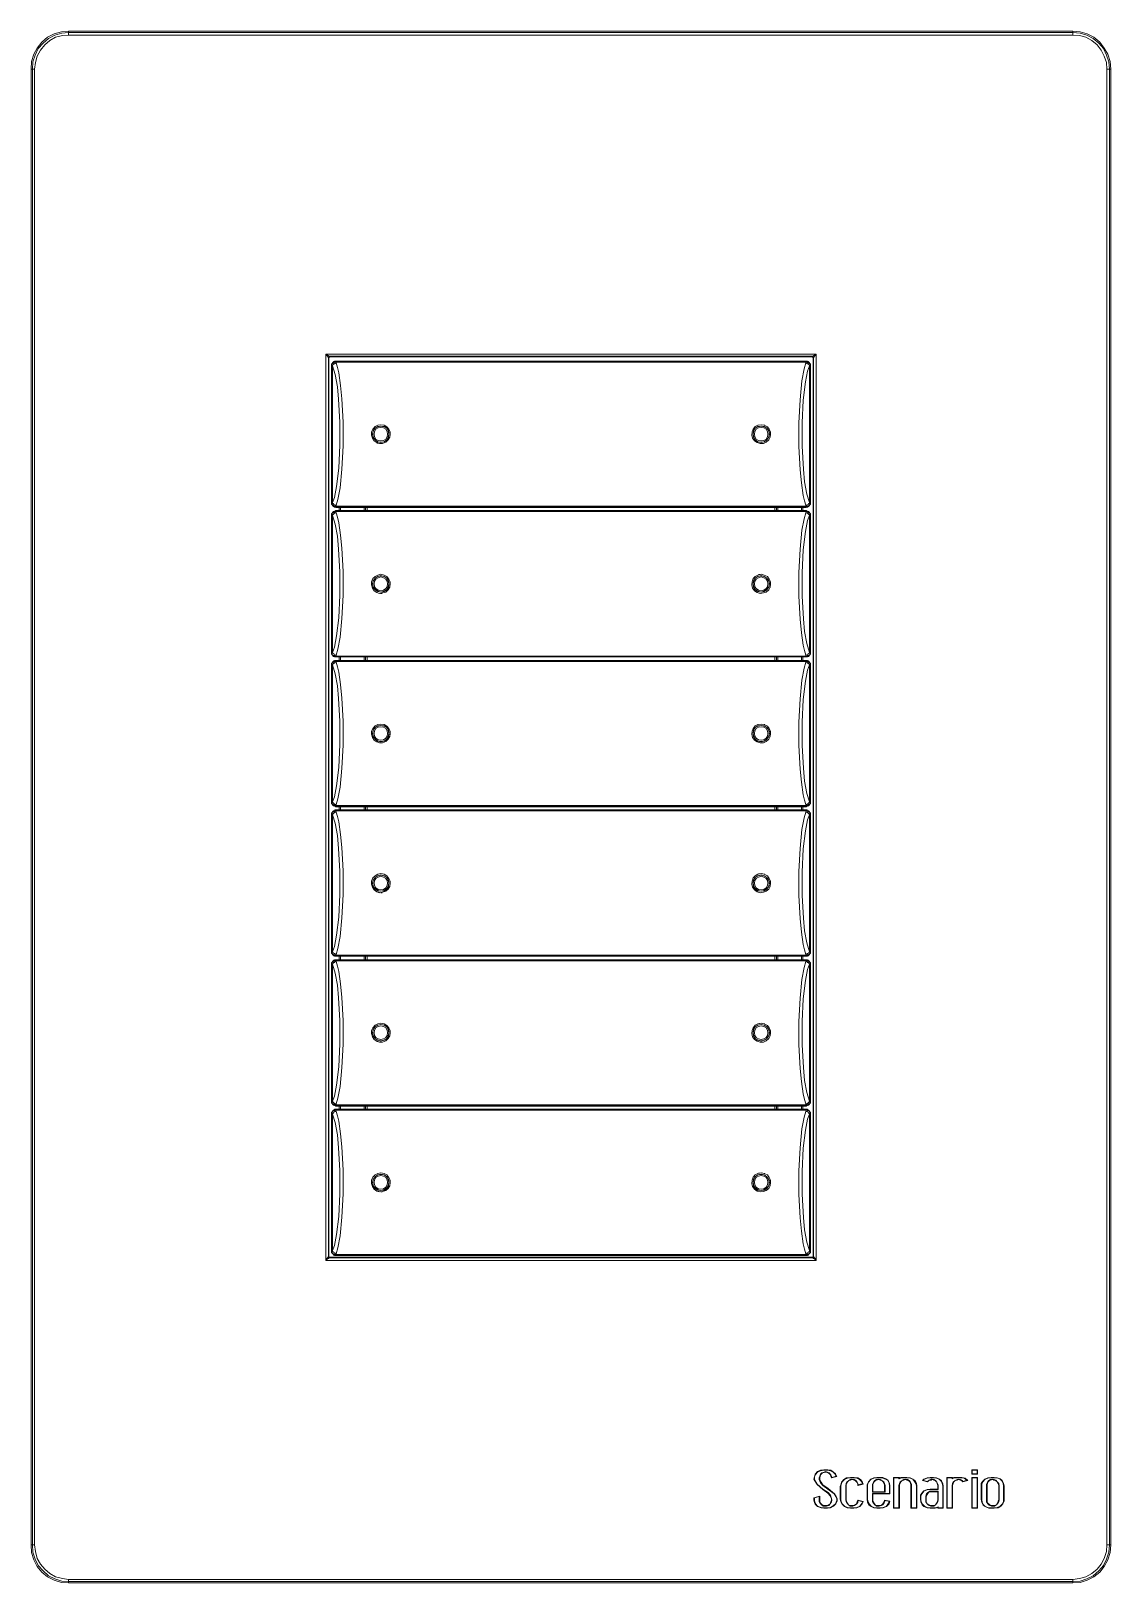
# Model space of a CAD drawing. Header units: centimetres. Extents: x -13.9 to -5.4, y -6.1 to 6.1.
import ezdxf

# ---------------------------------------------------------------- set-up
doc = ezdxf.new("R2010")
doc.units = ezdxf.units.CM
doc.header["$MEASUREMENT"] = 0
doc.layers.add('Camada 1', color=7, linetype='Continuous')

msp = doc.modelspace()

# ---------------------------------------------------------------- linework, layer by layer
at = {"layer": 'Camada 1', "color": 251, "lineweight": 9}
for points, knots in [([(-13.58099, 6.1199), (-13.58099, 6.1199), (-13.63745, 6.11284), (-13.63745, 6.11284), (-13.63745, 6.11284), (-13.69393, 6.09873), (-13.69393, 6.09873), (-13.69393, 6.09873), (-13.74687, 6.07049), (-13.74687, 6.07049), (-13.74687, 6.07049), (-13.79274, 6.03167), (-13.79274, 6.03167), (-13.79274, 6.03167), (-13.82803, 5.9858), (-13.82803, 5.9858), (-13.82803, 5.9858), (-13.85627, 5.93639), (-13.85627, 5.93639), (-13.85627, 5.93639), (-13.87392, 5.87992), (-13.87392, 5.87992), (-13.87392, 5.87992), (-13.87744, 5.81992), (-13.87744, 5.81992)], [0, 0, 0, 0, 0.125, 0.125, 0.125, 0.25, 0.25, 0.25, 0.375, 0.375, 0.375, 0.5, 0.5, 0.5, 0.625, 0.625, 0.625, 0.75, 0.75, 0.75, 0.875, 0.875, 0.875, 1, 1, 1, 1]), ([(-13.86685, 5.81992), (-13.86685, 5.81992), (-13.86332, 5.87639), (-13.86332, 5.87639), (-13.86332, 5.87639), (-13.84567, 5.92932), (-13.84567, 5.92932), (-13.84567, 5.92932), (-13.82097, 5.98226), (-13.82097, 5.98226), (-13.82097, 5.98226), (-13.78215, 6.02461), (-13.78215, 6.02461), (-13.78215, 6.02461), (-13.7398, 6.0599), (-13.7398, 6.0599), (-13.7398, 6.0599), (-13.69039, 6.08813), (-13.69039, 6.08813), (-13.69039, 6.08813), (-13.63393, 6.10225), (-13.63393, 6.10225), (-13.63393, 6.10225), (-13.58099, 6.10931), (-13.58099, 6.10931)], [0, 0, 0, 0, 0.125, 0.125, 0.125, 0.25, 0.25, 0.25, 0.375, 0.375, 0.375, 0.5, 0.5, 0.5, 0.625, 0.625, 0.625, 0.75, 0.75, 0.75, 0.875, 0.875, 0.875, 1, 1, 1, 1]), ([(-13.58099, 6.08813), (-13.58099, 6.08813), (-13.6304, 6.08461), (-13.6304, 6.08461), (-13.6304, 6.08461), (-13.68334, 6.07049), (-13.68334, 6.07049), (-13.68334, 6.07049), (-13.72922, 6.04579), (-13.72922, 6.04579), (-13.72922, 6.04579), (-13.76803, 6.0105), (-13.76803, 6.0105), (-13.76803, 6.0105), (-13.80333, 5.96815), (-13.80333, 5.96815), (-13.80333, 5.96815), (-13.82803, 5.92227), (-13.82803, 5.92227), (-13.82803, 5.92227), (-13.84215, 5.87286), (-13.84215, 5.87286), (-13.84215, 5.87286), (-13.84921, 5.81992), (-13.84921, 5.81992)], [0, 0, 0, 0, 0.125, 0.125, 0.125, 0.25, 0.25, 0.25, 0.375, 0.375, 0.375, 0.5, 0.5, 0.5, 0.625, 0.625, 0.625, 0.75, 0.75, 0.75, 0.875, 0.875, 0.875, 1, 1, 1, 1]), ([(-13.58099, 6.08813), (-13.58099, 6.08813), (-13.58099, 6.09167), (-13.58099, 6.09167), (-13.58099, 6.09167), (-13.58099, 6.0952), (-13.58099, 6.0952), (-13.58099, 6.0952), (-13.58099, 6.09873), (-13.58099, 6.09873), (-13.58099, 6.09873), (-13.58099, 6.10225), (-13.58099, 6.10225), (-13.58099, 6.10225), (-13.58099, 6.10578), (-13.58099, 6.10578), (-13.58099, 6.10578), (-13.58099, 6.10931), (-13.58099, 6.10931)], [0, 0, 0, 0, 0.16666667, 0.16666667, 0.16666667, 0.33333333, 0.33333333, 0.33333333, 0.5, 0.5, 0.5, 0.66666667, 0.66666667, 0.66666667, 0.83333333, 0.83333333, 0.83333333, 1, 1, 1, 1]), ([(-5.3581, 5.81992), (-5.3581, 5.81992), (-5.36516, 5.87992), (-5.36516, 5.87992), (-5.36516, 5.87992), (-5.3828, 5.93639), (-5.3828, 5.93639), (-5.3828, 5.93639), (-5.41105, 5.9858), (-5.41105, 5.9858), (-5.41105, 5.9858), (-5.44633, 6.03167), (-5.44633, 6.03167), (-5.44633, 6.03167), (-5.49221, 6.07049), (-5.49221, 6.07049), (-5.49221, 6.07049), (-5.54515, 6.09873), (-5.54515, 6.09873), (-5.54515, 6.09873), (-5.60162, 6.11284), (-5.60162, 6.11284), (-5.60162, 6.11284), (-5.65808, 6.1199), (-5.65808, 6.1199)], [0, 0, 0, 0, 0.125, 0.125, 0.125, 0.25, 0.25, 0.25, 0.375, 0.375, 0.375, 0.5, 0.5, 0.5, 0.625, 0.625, 0.625, 0.75, 0.75, 0.75, 0.875, 0.875, 0.875, 1, 1, 1, 1]), ([(-5.65808, 6.10931), (-5.65808, 6.10931), (-5.60162, 6.10225), (-5.60162, 6.10225), (-5.60162, 6.10225), (-5.54868, 6.08813), (-5.54868, 6.08813), (-5.54868, 6.08813), (-5.49927, 6.0599), (-5.49927, 6.0599), (-5.49927, 6.0599), (-5.45339, 6.02461), (-5.45339, 6.02461), (-5.45339, 6.02461), (-5.4181, 5.98226), (-5.4181, 5.98226), (-5.4181, 5.98226), (-5.3934, 5.92932), (-5.3934, 5.92932), (-5.3934, 5.92932), (-5.37575, 5.87639), (-5.37575, 5.87639), (-5.37575, 5.87639), (-5.36869, 5.81992), (-5.36869, 5.81992)], [0, 0, 0, 0, 0.125, 0.125, 0.125, 0.25, 0.25, 0.25, 0.375, 0.375, 0.375, 0.5, 0.5, 0.5, 0.625, 0.625, 0.625, 0.75, 0.75, 0.75, 0.875, 0.875, 0.875, 1, 1, 1, 1]), ([(-5.65808, 6.10931), (-5.65808, 6.10931), (-5.65808, 6.10931), (-5.65808, 6.10931), (-5.65808, 6.10931), (-5.65808, 6.10578), (-5.65808, 6.10578), (-5.65808, 6.10578), (-5.65808, 6.10225), (-5.65808, 6.10225), (-5.65808, 6.10225), (-5.65808, 6.09873), (-5.65808, 6.09873), (-5.65808, 6.09873), (-5.65808, 6.0952), (-5.65808, 6.0952), (-5.65808, 6.0952), (-5.65808, 6.09167), (-5.65808, 6.09167), (-5.65808, 6.09167), (-5.65808, 6.08813), (-5.65808, 6.08813)], [0, 0, 0, 0, 0.14285714, 0.14285714, 0.14285714, 0.28571429, 0.28571429, 0.28571429, 0.42857143, 0.42857143, 0.42857143, 0.57142857, 0.57142857, 0.57142857, 0.71428571, 0.71428571, 0.71428571, 0.85714286, 0.85714286, 0.85714286, 1, 1, 1, 1]), ([(-5.38987, 5.81992), (-5.38987, 5.81992), (-5.3934, 5.87286), (-5.3934, 5.87286), (-5.3934, 5.87286), (-5.41105, 5.92227), (-5.41105, 5.92227), (-5.41105, 5.92227), (-5.43574, 5.96815), (-5.43574, 5.96815), (-5.43574, 5.96815), (-5.46751, 6.0105), (-5.46751, 6.0105), (-5.46751, 6.0105), (-5.50985, 6.04579), (-5.50985, 6.04579), (-5.50985, 6.04579), (-5.55573, 6.07049), (-5.55573, 6.07049), (-5.55573, 6.07049), (-5.60514, 6.08461), (-5.60514, 6.08461), (-5.60514, 6.08461), (-5.65808, 6.08813), (-5.65808, 6.08813)], [0, 0, 0, 0, 0.125, 0.125, 0.125, 0.25, 0.25, 0.25, 0.375, 0.375, 0.375, 0.5, 0.5, 0.5, 0.625, 0.625, 0.625, 0.75, 0.75, 0.75, 0.875, 0.875, 0.875, 1, 1, 1, 1]), ([(-13.84921, 5.81992), (-13.84921, 5.81992), (-13.85274, 5.81992), (-13.85274, 5.81992), (-13.85274, 5.81992), (-13.85627, 5.81992), (-13.85627, 5.81992), (-13.85627, 5.81992), (-13.85979, 5.81992), (-13.85979, 5.81992), (-13.85979, 5.81992), (-13.86332, 5.81992), (-13.86332, 5.81992), (-13.86332, 5.81992), (-13.86685, 5.81992), (-13.86685, 5.81992)], [0, 0, 0, 0, 0.2, 0.2, 0.2, 0.4, 0.4, 0.4, 0.6, 0.6, 0.6, 0.8, 0.8, 0.8, 1, 1, 1, 1]), ([(-5.36869, 5.81992), (-5.36869, 5.81992), (-5.36869, 5.81992), (-5.36869, 5.81992), (-5.36869, 5.81992), (-5.37222, 5.81992), (-5.37222, 5.81992), (-5.37222, 5.81992), (-5.37575, 5.81992), (-5.37575, 5.81992), (-5.37575, 5.81992), (-5.37928, 5.81992), (-5.37928, 5.81992), (-5.37928, 5.81992), (-5.3828, 5.81992), (-5.3828, 5.81992), (-5.3828, 5.81992), (-5.38634, 5.81992), (-5.38634, 5.81992), (-5.38634, 5.81992), (-5.38987, 5.81992), (-5.38987, 5.81992)], [0, 0, 0, 0, 0.14285714, 0.14285714, 0.14285714, 0.28571429, 0.28571429, 0.28571429, 0.42857143, 0.42857143, 0.42857143, 0.57142857, 0.57142857, 0.57142857, 0.71428571, 0.71428571, 0.71428571, 0.85714286, 0.85714286, 0.85714286, 1, 1, 1, 1]), ([(-11.53057, 3.54364), (-11.53057, 3.54364), (-11.53057, 3.54364), (-11.53057, 3.54364), (-11.53057, 3.54364), (-11.5341, 3.54364), (-11.5341, 3.54364), (-11.5341, 3.54364), (-11.5341, 3.54716), (-11.5341, 3.54716), (-11.5341, 3.54716), (-11.53763, 3.55069), (-11.53763, 3.55069), (-11.53763, 3.55069), (-11.54115, 3.55775), (-11.54115, 3.55775), (-11.54115, 3.55775), (-11.54468, 3.56128), (-11.54468, 3.56128), (-11.54468, 3.56128), (-11.54821, 3.56834), (-11.54821, 3.56834), (-11.54821, 3.56834), (-11.55174, 3.57187), (-11.55174, 3.57187)], [0, 0, 0, 0, 0.125, 0.125, 0.125, 0.25, 0.25, 0.25, 0.375, 0.375, 0.375, 0.5, 0.5, 0.5, 0.625, 0.625, 0.625, 0.75, 0.75, 0.75, 0.875, 0.875, 0.875, 1, 1, 1, 1]), ([(-11.55174, 3.57187), (-11.55174, 3.57187), (-11.54468, 3.56834), (-11.54468, 3.56834), (-11.54468, 3.56834), (-11.54115, 3.56481), (-11.54115, 3.56481), (-11.54115, 3.56481), (-11.5341, 3.56128), (-11.5341, 3.56128), (-11.5341, 3.56128), (-11.53057, 3.55775), (-11.53057, 3.55775), (-11.53057, 3.55775), (-11.52703, 3.55775), (-11.52703, 3.55775), (-11.52703, 3.55775), (-11.52351, 3.55422), (-11.52351, 3.55422), (-11.52351, 3.55422), (-11.51998, 3.55422), (-11.51998, 3.55422)], [0, 0, 0, 0, 0.14285714, 0.14285714, 0.14285714, 0.28571429, 0.28571429, 0.28571429, 0.42857143, 0.42857143, 0.42857143, 0.57142857, 0.57142857, 0.57142857, 0.71428571, 0.71428571, 0.71428571, 0.85714286, 0.85714286, 0.85714286, 1, 1, 1, 1]), ([(-11.51998, 3.55422), (-11.51998, 3.55422), (-11.52351, 3.55069), (-11.52351, 3.55069), (-11.52351, 3.55069), (-11.52703, 3.55069), (-11.52703, 3.55069), (-11.52703, 3.55069), (-11.53057, 3.54716), (-11.53057, 3.54716), (-11.53057, 3.54716), (-11.53057, 3.54364), (-11.53057, 3.54364)], [0, 0, 0, 0, 0.25, 0.25, 0.25, 0.5, 0.5, 0.5, 0.75, 0.75, 0.75, 1, 1, 1, 1]), ([(-11.51998, 3.55069), (-11.51998, 3.55069), (-11.51998, 3.55069), (-11.51998, 3.55069), (-11.51998, 3.55069), (-11.52351, 3.54716), (-11.52351, 3.54716), (-11.52351, 3.54716), (-11.52703, 3.54716), (-11.52703, 3.54716), (-11.52703, 3.54716), (-11.52703, 3.54364), (-11.52703, 3.54364), (-11.52703, 3.54364), (-11.52703, 3.54011), (-11.52703, 3.54011)], [0, 0, 0, 0, 0.2, 0.2, 0.2, 0.4, 0.4, 0.4, 0.6, 0.6, 0.6, 0.8, 0.8, 0.8, 1, 1, 1, 1]), ([(-7.71557, 3.55422), (-7.71557, 3.55422), (-7.71205, 3.55422), (-7.71205, 3.55422), (-7.71205, 3.55422), (-7.70852, 3.55775), (-7.70852, 3.55775), (-7.70852, 3.55775), (-7.70499, 3.55775), (-7.70499, 3.55775), (-7.70499, 3.55775), (-7.70145, 3.56128), (-7.70145, 3.56128), (-7.70145, 3.56128), (-7.6944, 3.56481), (-7.6944, 3.56481), (-7.6944, 3.56481), (-7.69087, 3.56834), (-7.69087, 3.56834), (-7.69087, 3.56834), (-7.68381, 3.57187), (-7.68381, 3.57187)], [0, 0, 0, 0, 0.14285714, 0.14285714, 0.14285714, 0.28571429, 0.28571429, 0.28571429, 0.42857143, 0.42857143, 0.42857143, 0.57142857, 0.57142857, 0.57142857, 0.71428571, 0.71428571, 0.71428571, 0.85714286, 0.85714286, 0.85714286, 1, 1, 1, 1]), ([(-7.70499, 3.54364), (-7.70499, 3.54364), (-7.70499, 3.54364), (-7.70499, 3.54364), (-7.70499, 3.54364), (-7.70499, 3.54716), (-7.70499, 3.54716), (-7.70499, 3.54716), (-7.70852, 3.55069), (-7.70852, 3.55069), (-7.70852, 3.55069), (-7.71205, 3.55069), (-7.71205, 3.55069), (-7.71205, 3.55069), (-7.71557, 3.55422), (-7.71557, 3.55422)], [0, 0, 0, 0, 0.2, 0.2, 0.2, 0.4, 0.4, 0.4, 0.6, 0.6, 0.6, 0.8, 0.8, 0.8, 1, 1, 1, 1]), ([(-7.70852, 3.54011), (-7.70852, 3.54011), (-7.70852, 3.54011), (-7.70852, 3.54011), (-7.70852, 3.54011), (-7.70852, 3.54364), (-7.70852, 3.54364), (-7.70852, 3.54364), (-7.70852, 3.54716), (-7.70852, 3.54716), (-7.70852, 3.54716), (-7.71205, 3.54716), (-7.71205, 3.54716), (-7.71205, 3.54716), (-7.71557, 3.55069), (-7.71557, 3.55069)], [0, 0, 0, 0, 0.2, 0.2, 0.2, 0.4, 0.4, 0.4, 0.6, 0.6, 0.6, 0.8, 0.8, 0.8, 1, 1, 1, 1]), ([(-7.68381, 3.57187), (-7.68381, 3.57187), (-7.68734, 3.56834), (-7.68734, 3.56834), (-7.68734, 3.56834), (-7.69087, 3.56128), (-7.69087, 3.56128), (-7.69087, 3.56128), (-7.6944, 3.55775), (-7.6944, 3.55775), (-7.6944, 3.55775), (-7.69792, 3.55069), (-7.69792, 3.55069), (-7.69792, 3.55069), (-7.70145, 3.54716), (-7.70145, 3.54716), (-7.70145, 3.54716), (-7.70145, 3.54364), (-7.70145, 3.54364), (-7.70145, 3.54364), (-7.70499, 3.54364), (-7.70499, 3.54364)], [0, 0, 0, 0, 0.14285714, 0.14285714, 0.14285714, 0.28571429, 0.28571429, 0.28571429, 0.42857143, 0.42857143, 0.42857143, 0.57142857, 0.57142857, 0.57142857, 0.71428571, 0.71428571, 0.71428571, 0.85714286, 0.85714286, 0.85714286, 1, 1, 1, 1]), ([(-11.47409, 3.5154), (-11.47409, 3.5154), (-11.48115, 3.5154), (-11.48115, 3.5154), (-11.48115, 3.5154), (-11.48468, 3.51187), (-11.48468, 3.51187), (-11.48468, 3.51187), (-11.49174, 3.51187), (-11.49174, 3.51187), (-11.49174, 3.51187), (-11.49526, 3.50834), (-11.49526, 3.50834), (-11.49526, 3.50834), (-11.49879, 3.50128), (-11.49879, 3.50128), (-11.49879, 3.50128), (-11.50232, 3.49775), (-11.50232, 3.49775), (-11.50232, 3.49775), (-11.50586, 3.4907), (-11.50586, 3.4907), (-11.50586, 3.4907), (-11.50586, 3.48717), (-11.50586, 3.48717)], [0, 0, 0, 0, 0.125, 0.125, 0.125, 0.25, 0.25, 0.25, 0.375, 0.375, 0.375, 0.5, 0.5, 0.5, 0.625, 0.625, 0.625, 0.75, 0.75, 0.75, 0.875, 0.875, 0.875, 1, 1, 1, 1]), ([(-11.47409, 3.5154), (-11.47409, 3.5154), (-11.48115, 3.5154), (-11.48115, 3.5154), (-11.48115, 3.5154), (-11.48468, 3.51187), (-11.48468, 3.51187), (-11.48468, 3.51187), (-11.49174, 3.50834), (-11.49174, 3.50834), (-11.49174, 3.50834), (-11.49526, 3.50481), (-11.49526, 3.50481), (-11.49526, 3.50481), (-11.49879, 3.50128), (-11.49879, 3.50128), (-11.49879, 3.50128), (-11.50232, 3.49775), (-11.50232, 3.49775), (-11.50232, 3.49775), (-11.50232, 3.4907), (-11.50232, 3.4907), (-11.50232, 3.4907), (-11.50232, 3.48364), (-11.50232, 3.48364)], [0, 0, 0, 0, 0.125, 0.125, 0.125, 0.25, 0.25, 0.25, 0.375, 0.375, 0.375, 0.5, 0.5, 0.5, 0.625, 0.625, 0.625, 0.75, 0.75, 0.75, 0.875, 0.875, 0.875, 1, 1, 1, 1]), ([(-11.47409, 3.5154), (-11.47409, 3.5154), (-11.48115, 3.5154), (-11.48115, 3.5154), (-11.48115, 3.5154), (-11.48468, 3.51187), (-11.48468, 3.51187), (-11.48468, 3.51187), (-11.49174, 3.50834), (-11.49174, 3.50834), (-11.49174, 3.50834), (-11.49526, 3.50481), (-11.49526, 3.50481), (-11.49526, 3.50481), (-11.49879, 3.50128), (-11.49879, 3.50128), (-11.49879, 3.50128), (-11.50232, 3.49775), (-11.50232, 3.49775), (-11.50232, 3.49775), (-11.50232, 3.4907), (-11.50232, 3.4907), (-11.50232, 3.4907), (-11.50232, 3.48364), (-11.50232, 3.48364)], [0, 0, 0, 0, 0.125, 0.125, 0.125, 0.25, 0.25, 0.25, 0.375, 0.375, 0.375, 0.5, 0.5, 0.5, 0.625, 0.625, 0.625, 0.75, 0.75, 0.75, 0.875, 0.875, 0.875, 1, 1, 1, 1]), ([(-11.47409, 3.50834), (-11.47409, 3.50834), (-11.47761, 3.50834), (-11.47761, 3.50834), (-11.47761, 3.50834), (-11.48468, 3.50481), (-11.48468, 3.50481), (-11.48468, 3.50481), (-11.48821, 3.50481), (-11.48821, 3.50481), (-11.48821, 3.50481), (-11.49526, 3.50128), (-11.49526, 3.50128), (-11.49526, 3.50128), (-11.49879, 3.49775), (-11.49879, 3.49775), (-11.49879, 3.49775), (-11.50232, 3.49423), (-11.50232, 3.49423), (-11.50232, 3.49423), (-11.50232, 3.4907), (-11.50232, 3.4907), (-11.50232, 3.4907), (-11.50232, 3.48364), (-11.50232, 3.48364)], [0, 0, 0, 0, 0.125, 0.125, 0.125, 0.25, 0.25, 0.25, 0.375, 0.375, 0.375, 0.5, 0.5, 0.5, 0.625, 0.625, 0.625, 0.75, 0.75, 0.75, 0.875, 0.875, 0.875, 1, 1, 1, 1]), ([(-11.47056, 3.50128), (-11.47056, 3.50128), (-11.47761, 3.49775), (-11.47761, 3.49775), (-11.47761, 3.49775), (-11.48115, 3.49775), (-11.48115, 3.49775), (-11.48115, 3.49775), (-11.48468, 3.49423), (-11.48468, 3.49423), (-11.48468, 3.49423), (-11.48821, 3.49423), (-11.48821, 3.49423), (-11.48821, 3.49423), (-11.49174, 3.4907), (-11.49174, 3.4907), (-11.49174, 3.4907), (-11.49526, 3.48717), (-11.49526, 3.48717), (-11.49526, 3.48717), (-11.49879, 3.48364), (-11.49879, 3.48364), (-11.49879, 3.48364), (-11.49879, 3.48011), (-11.49879, 3.48011)], [0, 0, 0, 0, 0.125, 0.125, 0.125, 0.25, 0.25, 0.25, 0.375, 0.375, 0.375, 0.5, 0.5, 0.5, 0.625, 0.625, 0.625, 0.75, 0.75, 0.75, 0.875, 0.875, 0.875, 1, 1, 1, 1]), ([(-11.49879, 2.40019), (-11.49879, 2.40019), (-11.48468, 2.43901), (-11.48468, 2.43901), (-11.48468, 2.43901), (-11.46703, 2.52725), (-11.46703, 2.52725), (-11.46703, 2.52725), (-11.44938, 2.67193), (-11.44938, 2.67193), (-11.44938, 2.67193), (-11.44233, 2.85192), (-11.44233, 2.85192), (-11.44233, 2.85192), (-11.44233, 3.03543), (-11.44233, 3.03543), (-11.44233, 3.03543), (-11.45292, 3.21542), (-11.45292, 3.21542), (-11.45292, 3.21542), (-11.45998, 3.31424), (-11.45998, 3.31424), (-11.45998, 3.31424), (-11.47761, 3.40953), (-11.47761, 3.40953), (-11.47761, 3.40953), (-11.49879, 3.48011), (-11.49879, 3.48011)], [0, 0, 0, 0, 0.11111111, 0.11111111, 0.11111111, 0.22222222, 0.22222222, 0.22222222, 0.33333333, 0.33333333, 0.33333333, 0.44444444, 0.44444444, 0.44444444, 0.55555556, 0.55555556, 0.55555556, 0.66666667, 0.66666667, 0.66666667, 0.77777778, 0.77777778, 0.77777778, 0.88888889, 0.88888889, 0.88888889, 1, 1, 1, 1]), ([(-11.47409, 3.5154), (-11.47409, 3.5154), (-11.47409, 3.5154), (-11.47409, 3.5154), (-11.47409, 3.5154), (-11.47409, 3.51187), (-11.47409, 3.51187), (-11.47409, 3.51187), (-11.47409, 3.50834), (-11.47409, 3.50834)], [0, 0, 0, 0, 0.33333333, 0.33333333, 0.33333333, 0.66666667, 0.66666667, 0.66666667, 1, 1, 1, 1]), ([(-11.47056, 3.50128), (-11.47056, 3.50128), (-11.45998, 3.46599), (-11.45998, 3.46599), (-11.45998, 3.46599), (-11.44938, 3.42364), (-11.44938, 3.42364), (-11.44938, 3.42364), (-11.43527, 3.32482), (-11.43527, 3.32482), (-11.43527, 3.32482), (-11.42468, 3.21895), (-11.42468, 3.21895), (-11.42468, 3.21895), (-11.41409, 3.03543), (-11.41409, 3.03543), (-11.41409, 3.03543), (-11.41409, 2.84839), (-11.41409, 2.84839), (-11.41409, 2.84839), (-11.42468, 2.66488), (-11.42468, 2.66488), (-11.42468, 2.66488), (-11.4388, 2.51665), (-11.4388, 2.51665), (-11.4388, 2.51665), (-11.45645, 2.4249), (-11.45645, 2.4249), (-11.45645, 2.4249), (-11.47056, 2.37902), (-11.47056, 2.37902)], [0, 0, 0, 0, 0.1, 0.1, 0.1, 0.2, 0.2, 0.2, 0.3, 0.3, 0.3, 0.4, 0.4, 0.4, 0.5, 0.5, 0.5, 0.6, 0.6, 0.6, 0.7, 0.7, 0.7, 0.8, 0.8, 0.8, 0.9, 0.9, 0.9, 1, 1, 1, 1]), ([(-7.76497, 2.37902), (-7.76497, 2.37902), (-7.77556, 2.41431), (-7.77556, 2.41431), (-7.77556, 2.41431), (-7.78615, 2.45666), (-7.78615, 2.45666), (-7.78615, 2.45666), (-7.80026, 2.55548), (-7.80026, 2.55548), (-7.80026, 2.55548), (-7.81085, 2.65782), (-7.81085, 2.65782), (-7.81085, 2.65782), (-7.82144, 2.84134), (-7.82144, 2.84134), (-7.82144, 2.84134), (-7.82144, 3.02838), (-7.82144, 3.02838), (-7.82144, 3.02838), (-7.81085, 3.21189), (-7.81085, 3.21189), (-7.81085, 3.21189), (-7.79673, 3.36012), (-7.79673, 3.36012), (-7.79673, 3.36012), (-7.77908, 3.4554), (-7.77908, 3.4554), (-7.77908, 3.4554), (-7.76497, 3.50128), (-7.76497, 3.50128)], [0, 0, 0, 0, 0.1, 0.1, 0.1, 0.2, 0.2, 0.2, 0.3, 0.3, 0.3, 0.4, 0.4, 0.4, 0.5, 0.5, 0.5, 0.6, 0.6, 0.6, 0.7, 0.7, 0.7, 0.8, 0.8, 0.8, 0.9, 0.9, 0.9, 1, 1, 1, 1]), ([(-7.73674, 3.48011), (-7.73674, 3.48011), (-7.75085, 3.43776), (-7.75085, 3.43776), (-7.75085, 3.43776), (-7.7685, 3.35306), (-7.7685, 3.35306), (-7.7685, 3.35306), (-7.78615, 3.20837), (-7.78615, 3.20837), (-7.78615, 3.20837), (-7.7932, 3.02838), (-7.7932, 3.02838), (-7.7932, 3.02838), (-7.7932, 2.84487), (-7.7932, 2.84487), (-7.7932, 2.84487), (-7.78262, 2.66488), (-7.78262, 2.66488), (-7.78262, 2.66488), (-7.77556, 2.56253), (-7.77556, 2.56253), (-7.77556, 2.56253), (-7.75792, 2.46725), (-7.75792, 2.46725), (-7.75792, 2.46725), (-7.73674, 2.40019), (-7.73674, 2.40019)], [0, 0, 0, 0, 0.11111111, 0.11111111, 0.11111111, 0.22222222, 0.22222222, 0.22222222, 0.33333333, 0.33333333, 0.33333333, 0.44444444, 0.44444444, 0.44444444, 0.55555556, 0.55555556, 0.55555556, 0.66666667, 0.66666667, 0.66666667, 0.77777778, 0.77777778, 0.77777778, 0.88888889, 0.88888889, 0.88888889, 1, 1, 1, 1]), ([(-7.76497, 3.50128), (-7.76497, 3.50128), (-7.75792, 3.49775), (-7.75792, 3.49775), (-7.75792, 3.49775), (-7.75439, 3.49775), (-7.75439, 3.49775), (-7.75439, 3.49775), (-7.75085, 3.49423), (-7.75085, 3.49423), (-7.75085, 3.49423), (-7.74732, 3.49423), (-7.74732, 3.49423), (-7.74732, 3.49423), (-7.7438, 3.4907), (-7.7438, 3.4907), (-7.7438, 3.4907), (-7.74027, 3.48717), (-7.74027, 3.48717), (-7.74027, 3.48717), (-7.73674, 3.48364), (-7.73674, 3.48364), (-7.73674, 3.48364), (-7.73674, 3.48011), (-7.73674, 3.48011)], [0, 0, 0, 0, 0.125, 0.125, 0.125, 0.25, 0.25, 0.25, 0.375, 0.375, 0.375, 0.5, 0.5, 0.5, 0.625, 0.625, 0.625, 0.75, 0.75, 0.75, 0.875, 0.875, 0.875, 1, 1, 1, 1]), ([(-7.76144, 3.5154), (-7.76144, 3.5154), (-7.75439, 3.5154), (-7.75439, 3.5154), (-7.75439, 3.5154), (-7.75085, 3.51187), (-7.75085, 3.51187), (-7.75085, 3.51187), (-7.7438, 3.50834), (-7.7438, 3.50834), (-7.7438, 3.50834), (-7.74027, 3.50481), (-7.74027, 3.50481), (-7.74027, 3.50481), (-7.73674, 3.50128), (-7.73674, 3.50128), (-7.73674, 3.50128), (-7.73321, 3.49775), (-7.73321, 3.49775), (-7.73321, 3.49775), (-7.73321, 3.4907), (-7.73321, 3.4907), (-7.73321, 3.4907), (-7.73321, 3.48364), (-7.73321, 3.48364)], [0, 0, 0, 0, 0.125, 0.125, 0.125, 0.25, 0.25, 0.25, 0.375, 0.375, 0.375, 0.5, 0.5, 0.5, 0.625, 0.625, 0.625, 0.75, 0.75, 0.75, 0.875, 0.875, 0.875, 1, 1, 1, 1]), ([(-7.76144, 3.50834), (-7.76144, 3.50834), (-7.76144, 3.50834), (-7.76144, 3.50834), (-7.76144, 3.50834), (-7.76144, 3.51187), (-7.76144, 3.51187), (-7.76144, 3.51187), (-7.76144, 3.5154), (-7.76144, 3.5154)], [0, 0, 0, 0, 0.33333333, 0.33333333, 0.33333333, 0.66666667, 0.66666667, 0.66666667, 1, 1, 1, 1]), ([(-7.76144, 3.5154), (-7.76144, 3.5154), (-7.75439, 3.5154), (-7.75439, 3.5154), (-7.75439, 3.5154), (-7.75085, 3.51187), (-7.75085, 3.51187), (-7.75085, 3.51187), (-7.7438, 3.50834), (-7.7438, 3.50834), (-7.7438, 3.50834), (-7.74027, 3.50481), (-7.74027, 3.50481), (-7.74027, 3.50481), (-7.73674, 3.50128), (-7.73674, 3.50128), (-7.73674, 3.50128), (-7.73321, 3.49775), (-7.73321, 3.49775), (-7.73321, 3.49775), (-7.73321, 3.4907), (-7.73321, 3.4907), (-7.73321, 3.4907), (-7.73321, 3.48364), (-7.73321, 3.48364)], [0, 0, 0, 0, 0.125, 0.125, 0.125, 0.25, 0.25, 0.25, 0.375, 0.375, 0.375, 0.5, 0.5, 0.5, 0.625, 0.625, 0.625, 0.75, 0.75, 0.75, 0.875, 0.875, 0.875, 1, 1, 1, 1]), ([(-7.72968, 3.48717), (-7.72968, 3.48717), (-7.72968, 3.4907), (-7.72968, 3.4907), (-7.72968, 3.4907), (-7.73321, 3.49775), (-7.73321, 3.49775), (-7.73321, 3.49775), (-7.73674, 3.50128), (-7.73674, 3.50128), (-7.73674, 3.50128), (-7.74027, 3.50834), (-7.74027, 3.50834), (-7.74027, 3.50834), (-7.7438, 3.51187), (-7.7438, 3.51187), (-7.7438, 3.51187), (-7.75085, 3.51187), (-7.75085, 3.51187), (-7.75085, 3.51187), (-7.75439, 3.5154), (-7.75439, 3.5154), (-7.75439, 3.5154), (-7.76144, 3.5154), (-7.76144, 3.5154)], [0, 0, 0, 0, 0.125, 0.125, 0.125, 0.25, 0.25, 0.25, 0.375, 0.375, 0.375, 0.5, 0.5, 0.5, 0.625, 0.625, 0.625, 0.75, 0.75, 0.75, 0.875, 0.875, 0.875, 1, 1, 1, 1]), ([(-7.76144, 3.50834), (-7.76144, 3.50834), (-7.75439, 3.50834), (-7.75439, 3.50834), (-7.75439, 3.50834), (-7.75085, 3.50481), (-7.75085, 3.50481), (-7.75085, 3.50481), (-7.7438, 3.50481), (-7.7438, 3.50481), (-7.7438, 3.50481), (-7.74027, 3.50128), (-7.74027, 3.50128), (-7.74027, 3.50128), (-7.73674, 3.49775), (-7.73674, 3.49775), (-7.73674, 3.49775), (-7.73321, 3.49423), (-7.73321, 3.49423), (-7.73321, 3.49423), (-7.73321, 3.4907), (-7.73321, 3.4907), (-7.73321, 3.4907), (-7.73321, 3.48364), (-7.73321, 3.48364)], [0, 0, 0, 0, 0.125, 0.125, 0.125, 0.25, 0.25, 0.25, 0.375, 0.375, 0.375, 0.5, 0.5, 0.5, 0.625, 0.625, 0.625, 0.75, 0.75, 0.75, 0.875, 0.875, 0.875, 1, 1, 1, 1]), ([(-11.04354, 2.94016), (-11.04354, 2.94016), (-11.04707, 2.91545), (-11.04707, 2.91545), (-11.04707, 2.91545), (-11.06119, 2.89427), (-11.06119, 2.89427), (-11.06119, 2.89427), (-11.07883, 2.87662), (-11.07883, 2.87662), (-11.07883, 2.87662), (-11.10353, 2.86604), (-11.10353, 2.86604), (-11.10353, 2.86604), (-11.12823, 2.86604), (-11.12823, 2.86604), (-11.12823, 2.86604), (-11.14941, 2.8731), (-11.14941, 2.8731), (-11.14941, 2.8731), (-11.17059, 2.88722), (-11.17059, 2.88722), (-11.17059, 2.88722), (-11.1847, 2.90839), (-11.1847, 2.90839), (-11.1847, 2.90839), (-11.19176, 2.93309), (-11.19176, 2.93309), (-11.19176, 2.93309), (-11.19176, 2.95779), (-11.19176, 2.95779), (-11.19176, 2.95779), (-11.18117, 2.97897), (-11.18117, 2.97897), (-11.18117, 2.97897), (-11.16352, 3.00015), (-11.16352, 3.00015), (-11.16352, 3.00015), (-11.14236, 3.01073), (-11.14236, 3.01073), (-11.14236, 3.01073), (-11.11765, 3.01427), (-11.11765, 3.01427), (-11.11765, 3.01427), (-11.09295, 3.01073), (-11.09295, 3.01073), (-11.09295, 3.01073), (-11.07177, 2.99662), (-11.07177, 2.99662), (-11.07177, 2.99662), (-11.05412, 2.97897), (-11.05412, 2.97897), (-11.05412, 2.97897), (-11.04354, 2.95427), (-11.04354, 2.95427), (-11.04354, 2.95427), (-11.04354, 2.94016), (-11.04354, 2.94016)], [0, 0, 0, 0, 0.05263158, 0.05263158, 0.05263158, 0.10526316, 0.10526316, 0.10526316, 0.15789474, 0.15789474, 0.15789474, 0.21052632, 0.21052632, 0.21052632, 0.26315789, 0.26315789, 0.26315789, 0.31578947, 0.31578947, 0.31578947, 0.36842105, 0.36842105, 0.36842105, 0.42105263, 0.42105263, 0.42105263, 0.47368421, 0.47368421, 0.47368421, 0.52631579, 0.52631579, 0.52631579, 0.57894737, 0.57894737, 0.57894737, 0.63157895, 0.63157895, 0.63157895, 0.68421053, 0.68421053, 0.68421053, 0.73684211, 0.73684211, 0.73684211, 0.78947368, 0.78947368, 0.78947368, 0.84210526, 0.84210526, 0.84210526, 0.89473684, 0.89473684, 0.89473684, 0.94736842, 0.94736842, 0.94736842, 1, 1, 1, 1]), ([(-11.11765, 2.8731), (-11.11765, 2.8731), (-11.09295, 2.88015), (-11.09295, 2.88015), (-11.09295, 2.88015), (-11.07177, 2.89427), (-11.07177, 2.89427), (-11.07177, 2.89427), (-11.05765, 2.91545), (-11.05765, 2.91545), (-11.05765, 2.91545), (-11.05412, 2.94016), (-11.05412, 2.94016), (-11.05412, 2.94016), (-11.05765, 2.96486), (-11.05765, 2.96486), (-11.05765, 2.96486), (-11.07177, 2.98603), (-11.07177, 2.98603), (-11.07177, 2.98603), (-11.09295, 3.00015), (-11.09295, 3.00015), (-11.09295, 3.00015), (-11.11765, 3.00368), (-11.11765, 3.00368), (-11.11765, 3.00368), (-11.14236, 3.00015), (-11.14236, 3.00015), (-11.14236, 3.00015), (-11.16352, 2.98603), (-11.16352, 2.98603), (-11.16352, 2.98603), (-11.17764, 2.96486), (-11.17764, 2.96486), (-11.17764, 2.96486), (-11.1847, 2.94016), (-11.1847, 2.94016), (-11.1847, 2.94016), (-11.17764, 2.91545), (-11.17764, 2.91545), (-11.17764, 2.91545), (-11.16352, 2.89427), (-11.16352, 2.89427), (-11.16352, 2.89427), (-11.14236, 2.88015), (-11.14236, 2.88015), (-11.14236, 2.88015), (-11.11765, 2.8731), (-11.11765, 2.8731)], [0, 0, 0, 0, 0.0625, 0.0625, 0.0625, 0.125, 0.125, 0.125, 0.1875, 0.1875, 0.1875, 0.25, 0.25, 0.25, 0.3125, 0.3125, 0.3125, 0.375, 0.375, 0.375, 0.4375, 0.4375, 0.4375, 0.5, 0.5, 0.5, 0.5625, 0.5625, 0.5625, 0.625, 0.625, 0.625, 0.6875, 0.6875, 0.6875, 0.75, 0.75, 0.75, 0.8125, 0.8125, 0.8125, 0.875, 0.875, 0.875, 0.9375, 0.9375, 0.9375, 1, 1, 1, 1]), ([(-11.11765, 2.87662), (-11.11765, 2.87662), (-11.14236, 2.88015), (-11.14236, 2.88015), (-11.14236, 2.88015), (-11.16352, 2.89427), (-11.16352, 2.89427), (-11.16352, 2.89427), (-11.17764, 2.91545), (-11.17764, 2.91545), (-11.17764, 2.91545), (-11.18117, 2.94016), (-11.18117, 2.94016), (-11.18117, 2.94016), (-11.17764, 2.96486), (-11.17764, 2.96486), (-11.17764, 2.96486), (-11.16352, 2.98603), (-11.16352, 2.98603), (-11.16352, 2.98603), (-11.14236, 2.99662), (-11.14236, 2.99662), (-11.14236, 2.99662), (-11.11765, 3.00368), (-11.11765, 3.00368), (-11.11765, 3.00368), (-11.09295, 2.99662), (-11.09295, 2.99662), (-11.09295, 2.99662), (-11.07177, 2.98603), (-11.07177, 2.98603), (-11.07177, 2.98603), (-11.06119, 2.96486), (-11.06119, 2.96486), (-11.06119, 2.96486), (-11.05412, 2.94016), (-11.05412, 2.94016), (-11.05412, 2.94016), (-11.06119, 2.91545), (-11.06119, 2.91545), (-11.06119, 2.91545), (-11.07177, 2.89427), (-11.07177, 2.89427), (-11.07177, 2.89427), (-11.09295, 2.88015), (-11.09295, 2.88015), (-11.09295, 2.88015), (-11.11765, 2.87662), (-11.11765, 2.87662)], [0, 0, 0, 0, 0.0625, 0.0625, 0.0625, 0.125, 0.125, 0.125, 0.1875, 0.1875, 0.1875, 0.25, 0.25, 0.25, 0.3125, 0.3125, 0.3125, 0.375, 0.375, 0.375, 0.4375, 0.4375, 0.4375, 0.5, 0.5, 0.5, 0.5625, 0.5625, 0.5625, 0.625, 0.625, 0.625, 0.6875, 0.6875, 0.6875, 0.75, 0.75, 0.75, 0.8125, 0.8125, 0.8125, 0.875, 0.875, 0.875, 0.9375, 0.9375, 0.9375, 1, 1, 1, 1]), ([(-11.11765, 2.99309), (-11.11765, 2.99309), (-11.13882, 2.98956), (-11.13882, 2.98956), (-11.13882, 2.98956), (-11.15647, 2.97897), (-11.15647, 2.97897), (-11.15647, 2.97897), (-11.16706, 2.96132), (-11.16706, 2.96132), (-11.16706, 2.96132), (-11.17059, 2.94016), (-11.17059, 2.94016), (-11.17059, 2.94016), (-11.16706, 2.91898), (-11.16706, 2.91898), (-11.16706, 2.91898), (-11.15647, 2.90133), (-11.15647, 2.90133), (-11.15647, 2.90133), (-11.13882, 2.89075), (-11.13882, 2.89075), (-11.13882, 2.89075), (-11.11765, 2.88722), (-11.11765, 2.88722), (-11.11765, 2.88722), (-11.09647, 2.89075), (-11.09647, 2.89075), (-11.09647, 2.89075), (-11.07883, 2.90133), (-11.07883, 2.90133), (-11.07883, 2.90133), (-11.06824, 2.91898), (-11.06824, 2.91898), (-11.06824, 2.91898), (-11.06471, 2.94016), (-11.06471, 2.94016), (-11.06471, 2.94016), (-11.06824, 2.96132), (-11.06824, 2.96132), (-11.06824, 2.96132), (-11.07883, 2.97897), (-11.07883, 2.97897), (-11.07883, 2.97897), (-11.09647, 2.98956), (-11.09647, 2.98956), (-11.09647, 2.98956), (-11.11765, 2.99309), (-11.11765, 2.99309)], [0, 0, 0, 0, 0.0625, 0.0625, 0.0625, 0.125, 0.125, 0.125, 0.1875, 0.1875, 0.1875, 0.25, 0.25, 0.25, 0.3125, 0.3125, 0.3125, 0.375, 0.375, 0.375, 0.4375, 0.4375, 0.4375, 0.5, 0.5, 0.5, 0.5625, 0.5625, 0.5625, 0.625, 0.625, 0.625, 0.6875, 0.6875, 0.6875, 0.75, 0.75, 0.75, 0.8125, 0.8125, 0.8125, 0.875, 0.875, 0.875, 0.9375, 0.9375, 0.9375, 1, 1, 1, 1]), ([(-11.04707, 2.95779), (-11.04707, 2.95779), (-11.04354, 2.94016), (-11.04354, 2.94016), (-11.04354, 2.94016), (-11.04354, 2.93663), (-11.04354, 2.93663)], [0, 0, 0, 0, 0.5, 0.5, 0.5, 1, 1, 1, 1]), ([(-8.04378, 2.94016), (-8.04378, 2.94016), (-8.0473, 2.91545), (-8.0473, 2.91545), (-8.0473, 2.91545), (-8.05789, 2.89427), (-8.05789, 2.89427), (-8.05789, 2.89427), (-8.07906, 2.87662), (-8.07906, 2.87662), (-8.07906, 2.87662), (-8.10024, 2.86604), (-8.10024, 2.86604), (-8.10024, 2.86604), (-8.12495, 2.86604), (-8.12495, 2.86604), (-8.12495, 2.86604), (-8.14965, 2.8731), (-8.14965, 2.8731), (-8.14965, 2.8731), (-8.17083, 2.88722), (-8.17083, 2.88722), (-8.17083, 2.88722), (-8.18494, 2.90839), (-8.18494, 2.90839), (-8.18494, 2.90839), (-8.19199, 2.93309), (-8.19199, 2.93309), (-8.19199, 2.93309), (-8.18847, 2.95779), (-8.18847, 2.95779), (-8.18847, 2.95779), (-8.18141, 2.97897), (-8.18141, 2.97897), (-8.18141, 2.97897), (-8.16376, 3.00015), (-8.16376, 3.00015), (-8.16376, 3.00015), (-8.14258, 3.01073), (-8.14258, 3.01073), (-8.14258, 3.01073), (-8.11788, 3.01427), (-8.11788, 3.01427), (-8.11788, 3.01427), (-8.09319, 3.01073), (-8.09319, 3.01073), (-8.09319, 3.01073), (-8.06848, 2.99662), (-8.06848, 2.99662), (-8.06848, 2.99662), (-8.05436, 2.97897), (-8.05436, 2.97897), (-8.05436, 2.97897), (-8.04378, 2.95427), (-8.04378, 2.95427), (-8.04378, 2.95427), (-8.04378, 2.94016), (-8.04378, 2.94016)], [0, 0, 0, 0, 0.05263158, 0.05263158, 0.05263158, 0.10526316, 0.10526316, 0.10526316, 0.15789474, 0.15789474, 0.15789474, 0.21052632, 0.21052632, 0.21052632, 0.26315789, 0.26315789, 0.26315789, 0.31578947, 0.31578947, 0.31578947, 0.36842105, 0.36842105, 0.36842105, 0.42105263, 0.42105263, 0.42105263, 0.47368421, 0.47368421, 0.47368421, 0.52631579, 0.52631579, 0.52631579, 0.57894737, 0.57894737, 0.57894737, 0.63157895, 0.63157895, 0.63157895, 0.68421053, 0.68421053, 0.68421053, 0.73684211, 0.73684211, 0.73684211, 0.78947368, 0.78947368, 0.78947368, 0.84210526, 0.84210526, 0.84210526, 0.89473684, 0.89473684, 0.89473684, 0.94736842, 0.94736842, 0.94736842, 1, 1, 1, 1]), ([(-8.11788, 3.00368), (-8.11788, 3.00368), (-8.09319, 2.99662), (-8.09319, 2.99662), (-8.09319, 2.99662), (-8.07201, 2.98603), (-8.07201, 2.98603), (-8.07201, 2.98603), (-8.05789, 2.96486), (-8.05789, 2.96486), (-8.05789, 2.96486), (-8.05436, 2.94016), (-8.05436, 2.94016), (-8.05436, 2.94016), (-8.05789, 2.91545), (-8.05789, 2.91545), (-8.05789, 2.91545), (-8.07201, 2.89427), (-8.07201, 2.89427), (-8.07201, 2.89427), (-8.09319, 2.88015), (-8.09319, 2.88015), (-8.09319, 2.88015), (-8.11788, 2.87662), (-8.11788, 2.87662), (-8.11788, 2.87662), (-8.14258, 2.88015), (-8.14258, 2.88015), (-8.14258, 2.88015), (-8.16376, 2.89427), (-8.16376, 2.89427), (-8.16376, 2.89427), (-8.17435, 2.91545), (-8.17435, 2.91545), (-8.17435, 2.91545), (-8.18141, 2.94016), (-8.18141, 2.94016), (-8.18141, 2.94016), (-8.17435, 2.96486), (-8.17435, 2.96486), (-8.17435, 2.96486), (-8.16376, 2.98603), (-8.16376, 2.98603), (-8.16376, 2.98603), (-8.14258, 2.99662), (-8.14258, 2.99662), (-8.14258, 2.99662), (-8.11788, 3.00368), (-8.11788, 3.00368)], [0, 0, 0, 0, 0.0625, 0.0625, 0.0625, 0.125, 0.125, 0.125, 0.1875, 0.1875, 0.1875, 0.25, 0.25, 0.25, 0.3125, 0.3125, 0.3125, 0.375, 0.375, 0.375, 0.4375, 0.4375, 0.4375, 0.5, 0.5, 0.5, 0.5625, 0.5625, 0.5625, 0.625, 0.625, 0.625, 0.6875, 0.6875, 0.6875, 0.75, 0.75, 0.75, 0.8125, 0.8125, 0.8125, 0.875, 0.875, 0.875, 0.9375, 0.9375, 0.9375, 1, 1, 1, 1]), ([(-8.11788, 3.00368), (-8.11788, 3.00368), (-8.14258, 3.00015), (-8.14258, 3.00015), (-8.14258, 3.00015), (-8.16376, 2.98603), (-8.16376, 2.98603), (-8.16376, 2.98603), (-8.17788, 2.96486), (-8.17788, 2.96486), (-8.17788, 2.96486), (-8.18141, 2.94016), (-8.18141, 2.94016), (-8.18141, 2.94016), (-8.17788, 2.91545), (-8.17788, 2.91545), (-8.17788, 2.91545), (-8.16376, 2.89427), (-8.16376, 2.89427), (-8.16376, 2.89427), (-8.14258, 2.88015), (-8.14258, 2.88015), (-8.14258, 2.88015), (-8.11788, 2.8731), (-8.11788, 2.8731), (-8.11788, 2.8731), (-8.09319, 2.88015), (-8.09319, 2.88015), (-8.09319, 2.88015), (-8.07201, 2.89427), (-8.07201, 2.89427), (-8.07201, 2.89427), (-8.05789, 2.91545), (-8.05789, 2.91545), (-8.05789, 2.91545), (-8.05083, 2.94016), (-8.05083, 2.94016), (-8.05083, 2.94016), (-8.05789, 2.96486), (-8.05789, 2.96486), (-8.05789, 2.96486), (-8.07201, 2.98603), (-8.07201, 2.98603), (-8.07201, 2.98603), (-8.09319, 3.00015), (-8.09319, 3.00015), (-8.09319, 3.00015), (-8.11788, 3.00368), (-8.11788, 3.00368)], [0, 0, 0, 0, 0.0625, 0.0625, 0.0625, 0.125, 0.125, 0.125, 0.1875, 0.1875, 0.1875, 0.25, 0.25, 0.25, 0.3125, 0.3125, 0.3125, 0.375, 0.375, 0.375, 0.4375, 0.4375, 0.4375, 0.5, 0.5, 0.5, 0.5625, 0.5625, 0.5625, 0.625, 0.625, 0.625, 0.6875, 0.6875, 0.6875, 0.75, 0.75, 0.75, 0.8125, 0.8125, 0.8125, 0.875, 0.875, 0.875, 0.9375, 0.9375, 0.9375, 1, 1, 1, 1]), ([(-8.11788, 2.88722), (-8.11788, 2.88722), (-8.09671, 2.89075), (-8.09671, 2.89075), (-8.09671, 2.89075), (-8.07906, 2.90133), (-8.07906, 2.90133), (-8.07906, 2.90133), (-8.06848, 2.91898), (-8.06848, 2.91898), (-8.06848, 2.91898), (-8.06494, 2.94016), (-8.06494, 2.94016), (-8.06494, 2.94016), (-8.06848, 2.96132), (-8.06848, 2.96132), (-8.06848, 2.96132), (-8.07906, 2.97897), (-8.07906, 2.97897), (-8.07906, 2.97897), (-8.09671, 2.98956), (-8.09671, 2.98956), (-8.09671, 2.98956), (-8.11788, 2.99309), (-8.11788, 2.99309), (-8.11788, 2.99309), (-8.13906, 2.98956), (-8.13906, 2.98956), (-8.13906, 2.98956), (-8.1567, 2.97897), (-8.1567, 2.97897), (-8.1567, 2.97897), (-8.16729, 2.96132), (-8.16729, 2.96132), (-8.16729, 2.96132), (-8.17083, 2.94016), (-8.17083, 2.94016), (-8.17083, 2.94016), (-8.16729, 2.91898), (-8.16729, 2.91898), (-8.16729, 2.91898), (-8.1567, 2.90133), (-8.1567, 2.90133), (-8.1567, 2.90133), (-8.13906, 2.89075), (-8.13906, 2.89075), (-8.13906, 2.89075), (-8.11788, 2.88722), (-8.11788, 2.88722)], [0, 0, 0, 0, 0.0625, 0.0625, 0.0625, 0.125, 0.125, 0.125, 0.1875, 0.1875, 0.1875, 0.25, 0.25, 0.25, 0.3125, 0.3125, 0.3125, 0.375, 0.375, 0.375, 0.4375, 0.4375, 0.4375, 0.5, 0.5, 0.5, 0.5625, 0.5625, 0.5625, 0.625, 0.625, 0.625, 0.6875, 0.6875, 0.6875, 0.75, 0.75, 0.75, 0.8125, 0.8125, 0.8125, 0.875, 0.875, 0.875, 0.9375, 0.9375, 0.9375, 1, 1, 1, 1]), ([(-8.0473, 2.96132), (-8.0473, 2.96132), (-8.04378, 2.94016), (-8.04378, 2.94016), (-8.04378, 2.94016), (-8.04378, 2.93663), (-8.04378, 2.93663)], [0, 0, 0, 0, 0.5, 0.5, 0.5, 1, 1, 1, 1]), ([(-11.11765, 2.86604), (-11.11765, 2.86604), (-11.14588, 2.86957), (-11.14588, 2.86957), (-11.14588, 2.86957), (-11.14941, 2.86957), (-11.14941, 2.86957)], [0, 0, 0, 0, 0.5, 0.5, 0.5, 1, 1, 1, 1]), ([(-11.50586, 2.39314), (-11.50586, 2.39314), (-11.50586, 2.38607), (-11.50586, 2.38607), (-11.50586, 2.38607), (-11.50232, 2.38255), (-11.50232, 2.38255), (-11.50232, 2.38255), (-11.49879, 2.37549), (-11.49879, 2.37549), (-11.49879, 2.37549), (-11.49526, 2.37196), (-11.49526, 2.37196), (-11.49526, 2.37196), (-11.49174, 2.36844), (-11.49174, 2.36844), (-11.49174, 2.36844), (-11.48468, 2.36491), (-11.48468, 2.36491), (-11.48468, 2.36491), (-11.48115, 2.36491), (-11.48115, 2.36491), (-11.48115, 2.36491), (-11.47409, 2.36137), (-11.47409, 2.36137)], [0, 0, 0, 0, 0.125, 0.125, 0.125, 0.25, 0.25, 0.25, 0.375, 0.375, 0.375, 0.5, 0.5, 0.5, 0.625, 0.625, 0.625, 0.75, 0.75, 0.75, 0.875, 0.875, 0.875, 1, 1, 1, 1]), ([(-11.47409, 2.33667), (-11.47409, 2.33667), (-11.48115, 2.33314), (-11.48115, 2.33314), (-11.48115, 2.33314), (-11.48468, 2.33314), (-11.48468, 2.33314), (-11.48468, 2.33314), (-11.49174, 2.32961), (-11.49174, 2.32961), (-11.49174, 2.32961), (-11.49526, 2.32608), (-11.49526, 2.32608), (-11.49526, 2.32608), (-11.49879, 2.32255), (-11.49879, 2.32255), (-11.49879, 2.32255), (-11.50232, 2.3155), (-11.50232, 2.3155), (-11.50232, 2.3155), (-11.50586, 2.31197), (-11.50586, 2.31197), (-11.50586, 2.31197), (-11.50586, 2.30491), (-11.50586, 2.30491)], [0, 0, 0, 0, 0.125, 0.125, 0.125, 0.25, 0.25, 0.25, 0.375, 0.375, 0.375, 0.5, 0.5, 0.5, 0.625, 0.625, 0.625, 0.75, 0.75, 0.75, 0.875, 0.875, 0.875, 1, 1, 1, 1]), ([(-11.47409, 2.37196), (-11.47409, 2.37196), (-11.47761, 2.37196), (-11.47761, 2.37196), (-11.47761, 2.37196), (-11.48468, 2.37196), (-11.48468, 2.37196), (-11.48468, 2.37196), (-11.48821, 2.37549), (-11.48821, 2.37549), (-11.48821, 2.37549), (-11.49526, 2.37902), (-11.49526, 2.37902), (-11.49526, 2.37902), (-11.49879, 2.38255), (-11.49879, 2.38255), (-11.49879, 2.38255), (-11.50232, 2.38607), (-11.50232, 2.38607), (-11.50232, 2.38607), (-11.50232, 2.38961), (-11.50232, 2.38961), (-11.50232, 2.38961), (-11.50232, 2.39314), (-11.50232, 2.39314)], [0, 0, 0, 0, 0.125, 0.125, 0.125, 0.25, 0.25, 0.25, 0.375, 0.375, 0.375, 0.5, 0.5, 0.5, 0.625, 0.625, 0.625, 0.75, 0.75, 0.75, 0.875, 0.875, 0.875, 1, 1, 1, 1]), ([(-11.47409, 2.36491), (-11.47409, 2.36491), (-11.48115, 2.36491), (-11.48115, 2.36491), (-11.48115, 2.36491), (-11.48468, 2.36491), (-11.48468, 2.36491), (-11.48468, 2.36491), (-11.49174, 2.36844), (-11.49174, 2.36844), (-11.49174, 2.36844), (-11.49526, 2.37196), (-11.49526, 2.37196), (-11.49526, 2.37196), (-11.49879, 2.37902), (-11.49879, 2.37902), (-11.49879, 2.37902), (-11.50232, 2.38255), (-11.50232, 2.38255), (-11.50232, 2.38255), (-11.50232, 2.38961), (-11.50232, 2.38961), (-11.50232, 2.38961), (-11.50232, 2.39314), (-11.50232, 2.39314)], [0, 0, 0, 0, 0.125, 0.125, 0.125, 0.25, 0.25, 0.25, 0.375, 0.375, 0.375, 0.5, 0.5, 0.5, 0.625, 0.625, 0.625, 0.75, 0.75, 0.75, 0.875, 0.875, 0.875, 1, 1, 1, 1]), ([(-11.47409, 2.36491), (-11.47409, 2.36491), (-11.48115, 2.36491), (-11.48115, 2.36491), (-11.48115, 2.36491), (-11.48468, 2.36491), (-11.48468, 2.36491), (-11.48468, 2.36491), (-11.49174, 2.36844), (-11.49174, 2.36844), (-11.49174, 2.36844), (-11.49526, 2.37196), (-11.49526, 2.37196), (-11.49526, 2.37196), (-11.49879, 2.37902), (-11.49879, 2.37902), (-11.49879, 2.37902), (-11.50232, 2.38255), (-11.50232, 2.38255), (-11.50232, 2.38255), (-11.50232, 2.38961), (-11.50232, 2.38961), (-11.50232, 2.38961), (-11.50232, 2.39314), (-11.50232, 2.39314)], [0, 0, 0, 0, 0.125, 0.125, 0.125, 0.25, 0.25, 0.25, 0.375, 0.375, 0.375, 0.5, 0.5, 0.5, 0.625, 0.625, 0.625, 0.75, 0.75, 0.75, 0.875, 0.875, 0.875, 1, 1, 1, 1]), ([(-11.47409, 2.33314), (-11.47409, 2.33314), (-11.48115, 2.33314), (-11.48115, 2.33314), (-11.48115, 2.33314), (-11.48468, 2.33314), (-11.48468, 2.33314), (-11.48468, 2.33314), (-11.49174, 2.32961), (-11.49174, 2.32961), (-11.49174, 2.32961), (-11.49526, 2.32608), (-11.49526, 2.32608), (-11.49526, 2.32608), (-11.49879, 2.32255), (-11.49879, 2.32255), (-11.49879, 2.32255), (-11.50232, 2.3155), (-11.50232, 2.3155), (-11.50232, 2.3155), (-11.50232, 2.31197), (-11.50232, 2.31197), (-11.50232, 2.31197), (-11.50232, 2.30491), (-11.50232, 2.30491)], [0, 0, 0, 0, 0.125, 0.125, 0.125, 0.25, 0.25, 0.25, 0.375, 0.375, 0.375, 0.5, 0.5, 0.5, 0.625, 0.625, 0.625, 0.75, 0.75, 0.75, 0.875, 0.875, 0.875, 1, 1, 1, 1]), ([(-11.47409, 2.33314), (-11.47409, 2.33314), (-11.48115, 2.33314), (-11.48115, 2.33314), (-11.48115, 2.33314), (-11.48468, 2.33314), (-11.48468, 2.33314), (-11.48468, 2.33314), (-11.49174, 2.32961), (-11.49174, 2.32961), (-11.49174, 2.32961), (-11.49526, 2.32608), (-11.49526, 2.32608), (-11.49526, 2.32608), (-11.49879, 2.32255), (-11.49879, 2.32255), (-11.49879, 2.32255), (-11.50232, 2.3155), (-11.50232, 2.3155), (-11.50232, 2.3155), (-11.50232, 2.31197), (-11.50232, 2.31197), (-11.50232, 2.31197), (-11.50232, 2.30491), (-11.50232, 2.30491)], [0, 0, 0, 0, 0.125, 0.125, 0.125, 0.25, 0.25, 0.25, 0.375, 0.375, 0.375, 0.5, 0.5, 0.5, 0.625, 0.625, 0.625, 0.75, 0.75, 0.75, 0.875, 0.875, 0.875, 1, 1, 1, 1]), ([(-11.47409, 2.32961), (-11.47409, 2.32961), (-11.47761, 2.32608), (-11.47761, 2.32608), (-11.47761, 2.32608), (-11.48468, 2.32608), (-11.48468, 2.32608), (-11.48468, 2.32608), (-11.48821, 2.32255), (-11.48821, 2.32255), (-11.48821, 2.32255), (-11.49526, 2.31903), (-11.49526, 2.31903), (-11.49526, 2.31903), (-11.49879, 2.3155), (-11.49879, 2.3155), (-11.49879, 2.3155), (-11.50232, 2.31197), (-11.50232, 2.31197), (-11.50232, 2.31197), (-11.50232, 2.30843), (-11.50232, 2.30843), (-11.50232, 2.30843), (-11.50232, 2.30491), (-11.50232, 2.30491)], [0, 0, 0, 0, 0.125, 0.125, 0.125, 0.25, 0.25, 0.25, 0.375, 0.375, 0.375, 0.5, 0.5, 0.5, 0.625, 0.625, 0.625, 0.75, 0.75, 0.75, 0.875, 0.875, 0.875, 1, 1, 1, 1]), ([(-11.47056, 2.37902), (-11.47056, 2.37902), (-11.47761, 2.37902), (-11.47761, 2.37902), (-11.47761, 2.37902), (-11.48115, 2.38255), (-11.48115, 2.38255), (-11.48115, 2.38255), (-11.48468, 2.38255), (-11.48468, 2.38255), (-11.48468, 2.38255), (-11.48821, 2.38607), (-11.48821, 2.38607), (-11.48821, 2.38607), (-11.49174, 2.38961), (-11.49174, 2.38961), (-11.49174, 2.38961), (-11.49526, 2.39314), (-11.49526, 2.39314), (-11.49526, 2.39314), (-11.49879, 2.39667), (-11.49879, 2.39667), (-11.49879, 2.39667), (-11.49879, 2.40019), (-11.49879, 2.40019)], [0, 0, 0, 0, 0.125, 0.125, 0.125, 0.25, 0.25, 0.25, 0.375, 0.375, 0.375, 0.5, 0.5, 0.5, 0.625, 0.625, 0.625, 0.75, 0.75, 0.75, 0.875, 0.875, 0.875, 1, 1, 1, 1]), ([(-11.47409, 2.37196), (-11.47409, 2.37196), (-11.47409, 2.36844), (-11.47409, 2.36844), (-11.47409, 2.36844), (-11.47409, 2.36491), (-11.47409, 2.36491)], [0, 0, 0, 0, 0.5, 0.5, 0.5, 1, 1, 1, 1]), ([(-11.47409, 2.33314), (-11.47409, 2.33314), (-11.47409, 2.33314), (-11.47409, 2.33314), (-11.47409, 2.33314), (-11.47409, 2.32961), (-11.47409, 2.32961)], [0, 0, 0, 0, 0.5, 0.5, 0.5, 1, 1, 1, 1]), ([(-7.76497, 2.37902), (-7.76497, 2.37902), (-7.75792, 2.37902), (-7.75792, 2.37902), (-7.75792, 2.37902), (-7.75439, 2.38255), (-7.75439, 2.38255), (-7.75439, 2.38255), (-7.75085, 2.38255), (-7.75085, 2.38255), (-7.75085, 2.38255), (-7.74732, 2.38607), (-7.74732, 2.38607), (-7.74732, 2.38607), (-7.7438, 2.38961), (-7.7438, 2.38961), (-7.7438, 2.38961), (-7.74027, 2.39314), (-7.74027, 2.39314), (-7.74027, 2.39314), (-7.73674, 2.39667), (-7.73674, 2.39667), (-7.73674, 2.39667), (-7.73674, 2.40019), (-7.73674, 2.40019)], [0, 0, 0, 0, 0.125, 0.125, 0.125, 0.25, 0.25, 0.25, 0.375, 0.375, 0.375, 0.5, 0.5, 0.5, 0.625, 0.625, 0.625, 0.75, 0.75, 0.75, 0.875, 0.875, 0.875, 1, 1, 1, 1]), ([(-7.76144, 2.37196), (-7.76144, 2.37196), (-7.75439, 2.37196), (-7.75439, 2.37196), (-7.75439, 2.37196), (-7.75085, 2.37196), (-7.75085, 2.37196), (-7.75085, 2.37196), (-7.7438, 2.37549), (-7.7438, 2.37549), (-7.7438, 2.37549), (-7.74027, 2.37902), (-7.74027, 2.37902), (-7.74027, 2.37902), (-7.73674, 2.38255), (-7.73674, 2.38255), (-7.73674, 2.38255), (-7.73321, 2.38607), (-7.73321, 2.38607), (-7.73321, 2.38607), (-7.73321, 2.38961), (-7.73321, 2.38961), (-7.73321, 2.38961), (-7.73321, 2.39314), (-7.73321, 2.39314)], [0, 0, 0, 0, 0.125, 0.125, 0.125, 0.25, 0.25, 0.25, 0.375, 0.375, 0.375, 0.5, 0.5, 0.5, 0.625, 0.625, 0.625, 0.75, 0.75, 0.75, 0.875, 0.875, 0.875, 1, 1, 1, 1]), ([(-7.76144, 2.36491), (-7.76144, 2.36491), (-7.75439, 2.36491), (-7.75439, 2.36491), (-7.75439, 2.36491), (-7.75085, 2.36491), (-7.75085, 2.36491), (-7.75085, 2.36491), (-7.7438, 2.36844), (-7.7438, 2.36844), (-7.7438, 2.36844), (-7.74027, 2.37196), (-7.74027, 2.37196), (-7.74027, 2.37196), (-7.73674, 2.37902), (-7.73674, 2.37902), (-7.73674, 2.37902), (-7.73321, 2.38255), (-7.73321, 2.38255), (-7.73321, 2.38255), (-7.73321, 2.38961), (-7.73321, 2.38961), (-7.73321, 2.38961), (-7.73321, 2.39314), (-7.73321, 2.39314)], [0, 0, 0, 0, 0.125, 0.125, 0.125, 0.25, 0.25, 0.25, 0.375, 0.375, 0.375, 0.5, 0.5, 0.5, 0.625, 0.625, 0.625, 0.75, 0.75, 0.75, 0.875, 0.875, 0.875, 1, 1, 1, 1]), ([(-7.76144, 2.36491), (-7.76144, 2.36491), (-7.75439, 2.36491), (-7.75439, 2.36491), (-7.75439, 2.36491), (-7.75085, 2.36491), (-7.75085, 2.36491), (-7.75085, 2.36491), (-7.7438, 2.36844), (-7.7438, 2.36844), (-7.7438, 2.36844), (-7.74027, 2.37196), (-7.74027, 2.37196), (-7.74027, 2.37196), (-7.73674, 2.37902), (-7.73674, 2.37902), (-7.73674, 2.37902), (-7.73321, 2.38255), (-7.73321, 2.38255), (-7.73321, 2.38255), (-7.73321, 2.38961), (-7.73321, 2.38961), (-7.73321, 2.38961), (-7.73321, 2.39314), (-7.73321, 2.39314)], [0, 0, 0, 0, 0.125, 0.125, 0.125, 0.25, 0.25, 0.25, 0.375, 0.375, 0.375, 0.5, 0.5, 0.5, 0.625, 0.625, 0.625, 0.75, 0.75, 0.75, 0.875, 0.875, 0.875, 1, 1, 1, 1]), ([(-7.76144, 2.36137), (-7.76144, 2.36137), (-7.75439, 2.36491), (-7.75439, 2.36491), (-7.75439, 2.36491), (-7.75085, 2.36491), (-7.75085, 2.36491), (-7.75085, 2.36491), (-7.7438, 2.36844), (-7.7438, 2.36844), (-7.7438, 2.36844), (-7.74027, 2.37196), (-7.74027, 2.37196), (-7.74027, 2.37196), (-7.73674, 2.37549), (-7.73674, 2.37549), (-7.73674, 2.37549), (-7.73321, 2.38255), (-7.73321, 2.38255), (-7.73321, 2.38255), (-7.72968, 2.38607), (-7.72968, 2.38607), (-7.72968, 2.38607), (-7.72968, 2.39314), (-7.72968, 2.39314)], [0, 0, 0, 0, 0.125, 0.125, 0.125, 0.25, 0.25, 0.25, 0.375, 0.375, 0.375, 0.5, 0.5, 0.5, 0.625, 0.625, 0.625, 0.75, 0.75, 0.75, 0.875, 0.875, 0.875, 1, 1, 1, 1]), ([(-7.76144, 2.36491), (-7.76144, 2.36491), (-7.76144, 2.36491), (-7.76144, 2.36491), (-7.76144, 2.36491), (-7.76144, 2.36844), (-7.76144, 2.36844), (-7.76144, 2.36844), (-7.76144, 2.37196), (-7.76144, 2.37196)], [0, 0, 0, 0, 0.33333333, 0.33333333, 0.33333333, 0.66666667, 0.66666667, 0.66666667, 1, 1, 1, 1]), ([(-7.72968, 2.30491), (-7.72968, 2.30491), (-7.72968, 2.31197), (-7.72968, 2.31197), (-7.72968, 2.31197), (-7.73321, 2.3155), (-7.73321, 2.3155), (-7.73321, 2.3155), (-7.73674, 2.32255), (-7.73674, 2.32255), (-7.73674, 2.32255), (-7.74027, 2.32608), (-7.74027, 2.32608), (-7.74027, 2.32608), (-7.7438, 2.32961), (-7.7438, 2.32961), (-7.7438, 2.32961), (-7.75085, 2.33314), (-7.75085, 2.33314), (-7.75085, 2.33314), (-7.75439, 2.33314), (-7.75439, 2.33314), (-7.75439, 2.33314), (-7.76144, 2.33667), (-7.76144, 2.33667)], [0, 0, 0, 0, 0.125, 0.125, 0.125, 0.25, 0.25, 0.25, 0.375, 0.375, 0.375, 0.5, 0.5, 0.5, 0.625, 0.625, 0.625, 0.75, 0.75, 0.75, 0.875, 0.875, 0.875, 1, 1, 1, 1]), ([(-7.76144, 2.33314), (-7.76144, 2.33314), (-7.75439, 2.33314), (-7.75439, 2.33314), (-7.75439, 2.33314), (-7.75085, 2.33314), (-7.75085, 2.33314), (-7.75085, 2.33314), (-7.7438, 2.32961), (-7.7438, 2.32961), (-7.7438, 2.32961), (-7.74027, 2.32608), (-7.74027, 2.32608), (-7.74027, 2.32608), (-7.73674, 2.32255), (-7.73674, 2.32255), (-7.73674, 2.32255), (-7.73321, 2.3155), (-7.73321, 2.3155), (-7.73321, 2.3155), (-7.73321, 2.31197), (-7.73321, 2.31197), (-7.73321, 2.31197), (-7.73321, 2.30491), (-7.73321, 2.30491)], [0, 0, 0, 0, 0.125, 0.125, 0.125, 0.25, 0.25, 0.25, 0.375, 0.375, 0.375, 0.5, 0.5, 0.5, 0.625, 0.625, 0.625, 0.75, 0.75, 0.75, 0.875, 0.875, 0.875, 1, 1, 1, 1]), ([(-7.76144, 2.32961), (-7.76144, 2.32961), (-7.76144, 2.32961), (-7.76144, 2.32961), (-7.76144, 2.32961), (-7.76144, 2.33314), (-7.76144, 2.33314)], [0, 0, 0, 0, 0.5, 0.5, 0.5, 1, 1, 1, 1]), ([(-7.76144, 2.33314), (-7.76144, 2.33314), (-7.75439, 2.33314), (-7.75439, 2.33314), (-7.75439, 2.33314), (-7.75085, 2.33314), (-7.75085, 2.33314), (-7.75085, 2.33314), (-7.7438, 2.32961), (-7.7438, 2.32961), (-7.7438, 2.32961), (-7.74027, 2.32608), (-7.74027, 2.32608), (-7.74027, 2.32608), (-7.73674, 2.32255), (-7.73674, 2.32255), (-7.73674, 2.32255), (-7.73321, 2.3155), (-7.73321, 2.3155), (-7.73321, 2.3155), (-7.73321, 2.31197), (-7.73321, 2.31197), (-7.73321, 2.31197), (-7.73321, 2.30491), (-7.73321, 2.30491)], [0, 0, 0, 0, 0.125, 0.125, 0.125, 0.25, 0.25, 0.25, 0.375, 0.375, 0.375, 0.5, 0.5, 0.5, 0.625, 0.625, 0.625, 0.75, 0.75, 0.75, 0.875, 0.875, 0.875, 1, 1, 1, 1]), ([(-7.76144, 2.32961), (-7.76144, 2.32961), (-7.75439, 2.32608), (-7.75439, 2.32608), (-7.75439, 2.32608), (-7.75085, 2.32608), (-7.75085, 2.32608), (-7.75085, 2.32608), (-7.7438, 2.32255), (-7.7438, 2.32255), (-7.7438, 2.32255), (-7.74027, 2.31903), (-7.74027, 2.31903), (-7.74027, 2.31903), (-7.73674, 2.3155), (-7.73674, 2.3155), (-7.73674, 2.3155), (-7.73321, 2.31197), (-7.73321, 2.31197), (-7.73321, 2.31197), (-7.73321, 2.30843), (-7.73321, 2.30843), (-7.73321, 2.30843), (-7.73321, 2.30491), (-7.73321, 2.30491)], [0, 0, 0, 0, 0.125, 0.125, 0.125, 0.25, 0.25, 0.25, 0.375, 0.375, 0.375, 0.5, 0.5, 0.5, 0.625, 0.625, 0.625, 0.75, 0.75, 0.75, 0.875, 0.875, 0.875, 1, 1, 1, 1]), ([(-11.47056, 2.31903), (-11.47056, 2.31903), (-11.47761, 2.31903), (-11.47761, 2.31903), (-11.47761, 2.31903), (-11.48115, 2.3155), (-11.48115, 2.3155), (-11.48115, 2.3155), (-11.48468, 2.3155), (-11.48468, 2.3155), (-11.48468, 2.3155), (-11.48821, 2.31197), (-11.48821, 2.31197), (-11.48821, 2.31197), (-11.49174, 2.30843), (-11.49174, 2.30843), (-11.49174, 2.30843), (-11.49526, 2.30491), (-11.49526, 2.30491), (-11.49526, 2.30491), (-11.49879, 2.30138), (-11.49879, 2.30138), (-11.49879, 2.30138), (-11.49879, 2.29785), (-11.49879, 2.29785)], [0, 0, 0, 0, 0.125, 0.125, 0.125, 0.25, 0.25, 0.25, 0.375, 0.375, 0.375, 0.5, 0.5, 0.5, 0.625, 0.625, 0.625, 0.75, 0.75, 0.75, 0.875, 0.875, 0.875, 1, 1, 1, 1]), ([(-11.49879, 1.21794), (-11.49879, 1.21794), (-11.48468, 1.26028), (-11.48468, 1.26028), (-11.48468, 1.26028), (-11.46703, 1.34852), (-11.46703, 1.34852), (-11.46703, 1.34852), (-11.44938, 1.48968), (-11.44938, 1.48968), (-11.44938, 1.48968), (-11.44233, 1.66967), (-11.44233, 1.66967), (-11.44233, 1.66967), (-11.44233, 1.85318), (-11.44233, 1.85318), (-11.44233, 1.85318), (-11.45292, 2.03317), (-11.45292, 2.03317), (-11.45292, 2.03317), (-11.45998, 2.13551), (-11.45998, 2.13551), (-11.45998, 2.13551), (-11.47761, 2.23079), (-11.47761, 2.23079), (-11.47761, 2.23079), (-11.49879, 2.29785), (-11.49879, 2.29785)], [0, 0, 0, 0, 0.11111111, 0.11111111, 0.11111111, 0.22222222, 0.22222222, 0.22222222, 0.33333333, 0.33333333, 0.33333333, 0.44444444, 0.44444444, 0.44444444, 0.55555556, 0.55555556, 0.55555556, 0.66666667, 0.66666667, 0.66666667, 0.77777778, 0.77777778, 0.77777778, 0.88888889, 0.88888889, 0.88888889, 1, 1, 1, 1]), ([(-11.47056, 2.31903), (-11.47056, 2.31903), (-11.45998, 2.28373), (-11.45998, 2.28373), (-11.45998, 2.28373), (-11.44938, 2.24138), (-11.44938, 2.24138), (-11.44938, 2.24138), (-11.43527, 2.14257), (-11.43527, 2.14257), (-11.43527, 2.14257), (-11.42468, 2.04022), (-11.42468, 2.04022), (-11.42468, 2.04022), (-11.41409, 1.85671), (-11.41409, 1.85671), (-11.41409, 1.85671), (-11.41409, 1.66967), (-11.41409, 1.66967), (-11.41409, 1.66967), (-11.42468, 1.48615), (-11.42468, 1.48615), (-11.42468, 1.48615), (-11.4388, 1.33792), (-11.4388, 1.33792), (-11.4388, 1.33792), (-11.45645, 1.24264), (-11.45645, 1.24264), (-11.45645, 1.24264), (-11.47056, 1.19676), (-11.47056, 1.19676)], [0, 0, 0, 0, 0.1, 0.1, 0.1, 0.2, 0.2, 0.2, 0.3, 0.3, 0.3, 0.4, 0.4, 0.4, 0.5, 0.5, 0.5, 0.6, 0.6, 0.6, 0.7, 0.7, 0.7, 0.8, 0.8, 0.8, 0.9, 0.9, 0.9, 1, 1, 1, 1]), ([(-7.76497, 1.19676), (-7.76497, 1.19676), (-7.77556, 1.23205), (-7.77556, 1.23205), (-7.77556, 1.23205), (-7.78615, 1.2744), (-7.78615, 1.2744), (-7.78615, 1.2744), (-7.80026, 1.37322), (-7.80026, 1.37322), (-7.80026, 1.37322), (-7.81085, 1.4791), (-7.81085, 1.4791), (-7.81085, 1.4791), (-7.82144, 1.66261), (-7.82144, 1.66261), (-7.82144, 1.66261), (-7.82144, 1.84965), (-7.82144, 1.84965), (-7.82144, 1.84965), (-7.81085, 2.03317), (-7.81085, 2.03317), (-7.81085, 2.03317), (-7.79673, 2.18139), (-7.79673, 2.18139), (-7.79673, 2.18139), (-7.77908, 2.27315), (-7.77908, 2.27315), (-7.77908, 2.27315), (-7.76497, 2.31903), (-7.76497, 2.31903)], [0, 0, 0, 0, 0.1, 0.1, 0.1, 0.2, 0.2, 0.2, 0.3, 0.3, 0.3, 0.4, 0.4, 0.4, 0.5, 0.5, 0.5, 0.6, 0.6, 0.6, 0.7, 0.7, 0.7, 0.8, 0.8, 0.8, 0.9, 0.9, 0.9, 1, 1, 1, 1]), ([(-7.73674, 2.29785), (-7.73674, 2.29785), (-7.75085, 2.25903), (-7.75085, 2.25903), (-7.75085, 2.25903), (-7.7685, 2.1708), (-7.7685, 2.1708), (-7.7685, 2.1708), (-7.78615, 2.02611), (-7.78615, 2.02611), (-7.78615, 2.02611), (-7.7932, 1.84612), (-7.7932, 1.84612), (-7.7932, 1.84612), (-7.7932, 1.66261), (-7.7932, 1.66261), (-7.7932, 1.66261), (-7.78262, 1.48262), (-7.78262, 1.48262), (-7.78262, 1.48262), (-7.77556, 1.3838), (-7.77556, 1.3838), (-7.77556, 1.3838), (-7.75792, 1.28851), (-7.75792, 1.28851), (-7.75792, 1.28851), (-7.73674, 1.21794), (-7.73674, 1.21794)], [0, 0, 0, 0, 0.11111111, 0.11111111, 0.11111111, 0.22222222, 0.22222222, 0.22222222, 0.33333333, 0.33333333, 0.33333333, 0.44444444, 0.44444444, 0.44444444, 0.55555556, 0.55555556, 0.55555556, 0.66666667, 0.66666667, 0.66666667, 0.77777778, 0.77777778, 0.77777778, 0.88888889, 0.88888889, 0.88888889, 1, 1, 1, 1]), ([(-7.76497, 2.31903), (-7.76497, 2.31903), (-7.75792, 2.31903), (-7.75792, 2.31903), (-7.75792, 2.31903), (-7.75439, 2.3155), (-7.75439, 2.3155), (-7.75439, 2.3155), (-7.75085, 2.3155), (-7.75085, 2.3155), (-7.75085, 2.3155), (-7.74732, 2.31197), (-7.74732, 2.31197), (-7.74732, 2.31197), (-7.7438, 2.30843), (-7.7438, 2.30843), (-7.7438, 2.30843), (-7.74027, 2.30491), (-7.74027, 2.30491), (-7.74027, 2.30491), (-7.73674, 2.30138), (-7.73674, 2.30138), (-7.73674, 2.30138), (-7.73674, 2.29785), (-7.73674, 2.29785)], [0, 0, 0, 0, 0.125, 0.125, 0.125, 0.25, 0.25, 0.25, 0.375, 0.375, 0.375, 0.5, 0.5, 0.5, 0.625, 0.625, 0.625, 0.75, 0.75, 0.75, 0.875, 0.875, 0.875, 1, 1, 1, 1]), ([(-11.04354, 1.75789), (-11.04354, 1.75789), (-11.04707, 1.73319), (-11.04707, 1.73319), (-11.04707, 1.73319), (-11.06119, 1.71202), (-11.06119, 1.71202), (-11.06119, 1.71202), (-11.07883, 1.69437), (-11.07883, 1.69437), (-11.07883, 1.69437), (-11.10353, 1.68731), (-11.10353, 1.68731), (-11.10353, 1.68731), (-11.12823, 1.68378), (-11.12823, 1.68378), (-11.12823, 1.68378), (-11.14941, 1.69084), (-11.14941, 1.69084), (-11.14941, 1.69084), (-11.17059, 1.70495), (-11.17059, 1.70495), (-11.17059, 1.70495), (-11.1847, 1.72613), (-11.1847, 1.72613), (-11.1847, 1.72613), (-11.19176, 1.75083), (-11.19176, 1.75083), (-11.19176, 1.75083), (-11.19176, 1.77554), (-11.19176, 1.77554), (-11.19176, 1.77554), (-11.18117, 1.80024), (-11.18117, 1.80024), (-11.18117, 1.80024), (-11.16352, 1.81789), (-11.16352, 1.81789), (-11.16352, 1.81789), (-11.14236, 1.82848), (-11.14236, 1.82848), (-11.14236, 1.82848), (-11.11765, 1.83553), (-11.11765, 1.83553), (-11.11765, 1.83553), (-11.09295, 1.82848), (-11.09295, 1.82848), (-11.09295, 1.82848), (-11.07177, 1.81789), (-11.07177, 1.81789), (-11.07177, 1.81789), (-11.05412, 1.79672), (-11.05412, 1.79672), (-11.05412, 1.79672), (-11.04354, 1.77554), (-11.04354, 1.77554), (-11.04354, 1.77554), (-11.04354, 1.75789), (-11.04354, 1.75789)], [0, 0, 0, 0, 0.05263158, 0.05263158, 0.05263158, 0.10526316, 0.10526316, 0.10526316, 0.15789474, 0.15789474, 0.15789474, 0.21052632, 0.21052632, 0.21052632, 0.26315789, 0.26315789, 0.26315789, 0.31578947, 0.31578947, 0.31578947, 0.36842105, 0.36842105, 0.36842105, 0.42105263, 0.42105263, 0.42105263, 0.47368421, 0.47368421, 0.47368421, 0.52631579, 0.52631579, 0.52631579, 0.57894737, 0.57894737, 0.57894737, 0.63157895, 0.63157895, 0.63157895, 0.68421053, 0.68421053, 0.68421053, 0.73684211, 0.73684211, 0.73684211, 0.78947368, 0.78947368, 0.78947368, 0.84210526, 0.84210526, 0.84210526, 0.89473684, 0.89473684, 0.89473684, 0.94736842, 0.94736842, 0.94736842, 1, 1, 1, 1]), ([(-11.11765, 1.69437), (-11.11765, 1.69437), (-11.09295, 1.6979), (-11.09295, 1.6979), (-11.09295, 1.6979), (-11.07177, 1.71202), (-11.07177, 1.71202), (-11.07177, 1.71202), (-11.05765, 1.73319), (-11.05765, 1.73319), (-11.05765, 1.73319), (-11.05412, 1.75789), (-11.05412, 1.75789), (-11.05412, 1.75789), (-11.05765, 1.78259), (-11.05765, 1.78259), (-11.05765, 1.78259), (-11.07177, 1.80377), (-11.07177, 1.80377), (-11.07177, 1.80377), (-11.09295, 1.81789), (-11.09295, 1.81789), (-11.09295, 1.81789), (-11.11765, 1.82495), (-11.11765, 1.82495), (-11.11765, 1.82495), (-11.14236, 1.81789), (-11.14236, 1.81789), (-11.14236, 1.81789), (-11.16352, 1.80377), (-11.16352, 1.80377), (-11.16352, 1.80377), (-11.17764, 1.78259), (-11.17764, 1.78259), (-11.17764, 1.78259), (-11.1847, 1.75789), (-11.1847, 1.75789), (-11.1847, 1.75789), (-11.17764, 1.73319), (-11.17764, 1.73319), (-11.17764, 1.73319), (-11.16352, 1.71202), (-11.16352, 1.71202), (-11.16352, 1.71202), (-11.14236, 1.6979), (-11.14236, 1.6979), (-11.14236, 1.6979), (-11.11765, 1.69437), (-11.11765, 1.69437)], [0, 0, 0, 0, 0.0625, 0.0625, 0.0625, 0.125, 0.125, 0.125, 0.1875, 0.1875, 0.1875, 0.25, 0.25, 0.25, 0.3125, 0.3125, 0.3125, 0.375, 0.375, 0.375, 0.4375, 0.4375, 0.4375, 0.5, 0.5, 0.5, 0.5625, 0.5625, 0.5625, 0.625, 0.625, 0.625, 0.6875, 0.6875, 0.6875, 0.75, 0.75, 0.75, 0.8125, 0.8125, 0.8125, 0.875, 0.875, 0.875, 0.9375, 0.9375, 0.9375, 1, 1, 1, 1]), ([(-11.11765, 1.69437), (-11.11765, 1.69437), (-11.14236, 1.70142), (-11.14236, 1.70142), (-11.14236, 1.70142), (-11.16352, 1.71555), (-11.16352, 1.71555), (-11.16352, 1.71555), (-11.17764, 1.73319), (-11.17764, 1.73319), (-11.17764, 1.73319), (-11.18117, 1.75789), (-11.18117, 1.75789), (-11.18117, 1.75789), (-11.17764, 1.78259), (-11.17764, 1.78259), (-11.17764, 1.78259), (-11.16352, 1.80377), (-11.16352, 1.80377), (-11.16352, 1.80377), (-11.14236, 1.81789), (-11.14236, 1.81789), (-11.14236, 1.81789), (-11.11765, 1.82142), (-11.11765, 1.82142), (-11.11765, 1.82142), (-11.09295, 1.81789), (-11.09295, 1.81789), (-11.09295, 1.81789), (-11.07177, 1.80377), (-11.07177, 1.80377), (-11.07177, 1.80377), (-11.06119, 1.78259), (-11.06119, 1.78259), (-11.06119, 1.78259), (-11.05412, 1.75789), (-11.05412, 1.75789), (-11.05412, 1.75789), (-11.06119, 1.73319), (-11.06119, 1.73319), (-11.06119, 1.73319), (-11.07177, 1.71555), (-11.07177, 1.71555), (-11.07177, 1.71555), (-11.09295, 1.70142), (-11.09295, 1.70142), (-11.09295, 1.70142), (-11.11765, 1.69437), (-11.11765, 1.69437)], [0, 0, 0, 0, 0.0625, 0.0625, 0.0625, 0.125, 0.125, 0.125, 0.1875, 0.1875, 0.1875, 0.25, 0.25, 0.25, 0.3125, 0.3125, 0.3125, 0.375, 0.375, 0.375, 0.4375, 0.4375, 0.4375, 0.5, 0.5, 0.5, 0.5625, 0.5625, 0.5625, 0.625, 0.625, 0.625, 0.6875, 0.6875, 0.6875, 0.75, 0.75, 0.75, 0.8125, 0.8125, 0.8125, 0.875, 0.875, 0.875, 0.9375, 0.9375, 0.9375, 1, 1, 1, 1]), ([(-11.11765, 1.81435), (-11.11765, 1.81435), (-11.13882, 1.8073), (-11.13882, 1.8073), (-11.13882, 1.8073), (-11.15647, 1.79672), (-11.15647, 1.79672), (-11.15647, 1.79672), (-11.16706, 1.77907), (-11.16706, 1.77907), (-11.16706, 1.77907), (-11.17059, 1.75789), (-11.17059, 1.75789), (-11.17059, 1.75789), (-11.16706, 1.73671), (-11.16706, 1.73671), (-11.16706, 1.73671), (-11.15647, 1.7226), (-11.15647, 1.7226), (-11.15647, 1.7226), (-11.13882, 1.70848), (-11.13882, 1.70848), (-11.13882, 1.70848), (-11.11765, 1.70495), (-11.11765, 1.70495), (-11.11765, 1.70495), (-11.09647, 1.70848), (-11.09647, 1.70848), (-11.09647, 1.70848), (-11.07883, 1.7226), (-11.07883, 1.7226), (-11.07883, 1.7226), (-11.06824, 1.73671), (-11.06824, 1.73671), (-11.06824, 1.73671), (-11.06471, 1.75789), (-11.06471, 1.75789), (-11.06471, 1.75789), (-11.06824, 1.77907), (-11.06824, 1.77907), (-11.06824, 1.77907), (-11.07883, 1.79672), (-11.07883, 1.79672), (-11.07883, 1.79672), (-11.09647, 1.8073), (-11.09647, 1.8073), (-11.09647, 1.8073), (-11.11765, 1.81435), (-11.11765, 1.81435)], [0, 0, 0, 0, 0.0625, 0.0625, 0.0625, 0.125, 0.125, 0.125, 0.1875, 0.1875, 0.1875, 0.25, 0.25, 0.25, 0.3125, 0.3125, 0.3125, 0.375, 0.375, 0.375, 0.4375, 0.4375, 0.4375, 0.5, 0.5, 0.5, 0.5625, 0.5625, 0.5625, 0.625, 0.625, 0.625, 0.6875, 0.6875, 0.6875, 0.75, 0.75, 0.75, 0.8125, 0.8125, 0.8125, 0.875, 0.875, 0.875, 0.9375, 0.9375, 0.9375, 1, 1, 1, 1]), ([(-11.04707, 1.77907), (-11.04707, 1.77907), (-11.04354, 1.75789), (-11.04354, 1.75789), (-11.04354, 1.75789), (-11.05059, 1.72966), (-11.05059, 1.72966), (-11.05059, 1.72966), (-11.05059, 1.72613), (-11.05059, 1.72613)], [0, 0, 0, 0, 0.33333333, 0.33333333, 0.33333333, 0.66666667, 0.66666667, 0.66666667, 1, 1, 1, 1]), ([(-8.04378, 1.75789), (-8.04378, 1.75789), (-8.0473, 1.73319), (-8.0473, 1.73319), (-8.0473, 1.73319), (-8.05789, 1.71202), (-8.05789, 1.71202), (-8.05789, 1.71202), (-8.07906, 1.69437), (-8.07906, 1.69437), (-8.07906, 1.69437), (-8.10024, 1.68731), (-8.10024, 1.68731), (-8.10024, 1.68731), (-8.12495, 1.68378), (-8.12495, 1.68378), (-8.12495, 1.68378), (-8.14965, 1.69084), (-8.14965, 1.69084), (-8.14965, 1.69084), (-8.17083, 1.70495), (-8.17083, 1.70495), (-8.17083, 1.70495), (-8.18494, 1.72613), (-8.18494, 1.72613), (-8.18494, 1.72613), (-8.19199, 1.75083), (-8.19199, 1.75083), (-8.19199, 1.75083), (-8.18847, 1.77554), (-8.18847, 1.77554), (-8.18847, 1.77554), (-8.18141, 1.80024), (-8.18141, 1.80024), (-8.18141, 1.80024), (-8.16376, 1.81789), (-8.16376, 1.81789), (-8.16376, 1.81789), (-8.14258, 1.82848), (-8.14258, 1.82848), (-8.14258, 1.82848), (-8.11788, 1.83553), (-8.11788, 1.83553), (-8.11788, 1.83553), (-8.09319, 1.82848), (-8.09319, 1.82848), (-8.09319, 1.82848), (-8.06848, 1.81789), (-8.06848, 1.81789), (-8.06848, 1.81789), (-8.05436, 1.79672), (-8.05436, 1.79672), (-8.05436, 1.79672), (-8.04378, 1.77554), (-8.04378, 1.77554), (-8.04378, 1.77554), (-8.04378, 1.75789), (-8.04378, 1.75789)], [0, 0, 0, 0, 0.05263158, 0.05263158, 0.05263158, 0.10526316, 0.10526316, 0.10526316, 0.15789474, 0.15789474, 0.15789474, 0.21052632, 0.21052632, 0.21052632, 0.26315789, 0.26315789, 0.26315789, 0.31578947, 0.31578947, 0.31578947, 0.36842105, 0.36842105, 0.36842105, 0.42105263, 0.42105263, 0.42105263, 0.47368421, 0.47368421, 0.47368421, 0.52631579, 0.52631579, 0.52631579, 0.57894737, 0.57894737, 0.57894737, 0.63157895, 0.63157895, 0.63157895, 0.68421053, 0.68421053, 0.68421053, 0.73684211, 0.73684211, 0.73684211, 0.78947368, 0.78947368, 0.78947368, 0.84210526, 0.84210526, 0.84210526, 0.89473684, 0.89473684, 0.89473684, 0.94736842, 0.94736842, 0.94736842, 1, 1, 1, 1]), ([(-8.11788, 1.82495), (-8.11788, 1.82495), (-8.14258, 1.81789), (-8.14258, 1.81789), (-8.14258, 1.81789), (-8.16376, 1.80377), (-8.16376, 1.80377), (-8.16376, 1.80377), (-8.17788, 1.78259), (-8.17788, 1.78259), (-8.17788, 1.78259), (-8.18141, 1.75789), (-8.18141, 1.75789), (-8.18141, 1.75789), (-8.17788, 1.73319), (-8.17788, 1.73319), (-8.17788, 1.73319), (-8.16376, 1.71202), (-8.16376, 1.71202), (-8.16376, 1.71202), (-8.14258, 1.6979), (-8.14258, 1.6979), (-8.14258, 1.6979), (-8.11788, 1.69437), (-8.11788, 1.69437), (-8.11788, 1.69437), (-8.09319, 1.6979), (-8.09319, 1.6979), (-8.09319, 1.6979), (-8.07201, 1.71202), (-8.07201, 1.71202), (-8.07201, 1.71202), (-8.05789, 1.73319), (-8.05789, 1.73319), (-8.05789, 1.73319), (-8.05083, 1.75789), (-8.05083, 1.75789), (-8.05083, 1.75789), (-8.05789, 1.78259), (-8.05789, 1.78259), (-8.05789, 1.78259), (-8.07201, 1.80377), (-8.07201, 1.80377), (-8.07201, 1.80377), (-8.09319, 1.81789), (-8.09319, 1.81789), (-8.09319, 1.81789), (-8.11788, 1.82495), (-8.11788, 1.82495)], [0, 0, 0, 0, 0.0625, 0.0625, 0.0625, 0.125, 0.125, 0.125, 0.1875, 0.1875, 0.1875, 0.25, 0.25, 0.25, 0.3125, 0.3125, 0.3125, 0.375, 0.375, 0.375, 0.4375, 0.4375, 0.4375, 0.5, 0.5, 0.5, 0.5625, 0.5625, 0.5625, 0.625, 0.625, 0.625, 0.6875, 0.6875, 0.6875, 0.75, 0.75, 0.75, 0.8125, 0.8125, 0.8125, 0.875, 0.875, 0.875, 0.9375, 0.9375, 0.9375, 1, 1, 1, 1]), ([(-8.11788, 1.82142), (-8.11788, 1.82142), (-8.09319, 1.81789), (-8.09319, 1.81789), (-8.09319, 1.81789), (-8.07201, 1.80377), (-8.07201, 1.80377), (-8.07201, 1.80377), (-8.05789, 1.78259), (-8.05789, 1.78259), (-8.05789, 1.78259), (-8.05436, 1.75789), (-8.05436, 1.75789), (-8.05436, 1.75789), (-8.05789, 1.73319), (-8.05789, 1.73319), (-8.05789, 1.73319), (-8.07201, 1.71555), (-8.07201, 1.71555), (-8.07201, 1.71555), (-8.09319, 1.70142), (-8.09319, 1.70142), (-8.09319, 1.70142), (-8.11788, 1.69437), (-8.11788, 1.69437), (-8.11788, 1.69437), (-8.14258, 1.70142), (-8.14258, 1.70142), (-8.14258, 1.70142), (-8.16376, 1.71555), (-8.16376, 1.71555), (-8.16376, 1.71555), (-8.17435, 1.73319), (-8.17435, 1.73319), (-8.17435, 1.73319), (-8.18141, 1.75789), (-8.18141, 1.75789), (-8.18141, 1.75789), (-8.17435, 1.78259), (-8.17435, 1.78259), (-8.17435, 1.78259), (-8.16376, 1.80377), (-8.16376, 1.80377), (-8.16376, 1.80377), (-8.14258, 1.81789), (-8.14258, 1.81789), (-8.14258, 1.81789), (-8.11788, 1.82142), (-8.11788, 1.82142)], [0, 0, 0, 0, 0.0625, 0.0625, 0.0625, 0.125, 0.125, 0.125, 0.1875, 0.1875, 0.1875, 0.25, 0.25, 0.25, 0.3125, 0.3125, 0.3125, 0.375, 0.375, 0.375, 0.4375, 0.4375, 0.4375, 0.5, 0.5, 0.5, 0.5625, 0.5625, 0.5625, 0.625, 0.625, 0.625, 0.6875, 0.6875, 0.6875, 0.75, 0.75, 0.75, 0.8125, 0.8125, 0.8125, 0.875, 0.875, 0.875, 0.9375, 0.9375, 0.9375, 1, 1, 1, 1]), ([(-8.11788, 1.70495), (-8.11788, 1.70495), (-8.09671, 1.70848), (-8.09671, 1.70848), (-8.09671, 1.70848), (-8.07906, 1.7226), (-8.07906, 1.7226), (-8.07906, 1.7226), (-8.06848, 1.73671), (-8.06848, 1.73671), (-8.06848, 1.73671), (-8.06494, 1.75789), (-8.06494, 1.75789), (-8.06494, 1.75789), (-8.06848, 1.77907), (-8.06848, 1.77907), (-8.06848, 1.77907), (-8.07906, 1.79672), (-8.07906, 1.79672), (-8.07906, 1.79672), (-8.09671, 1.8073), (-8.09671, 1.8073), (-8.09671, 1.8073), (-8.11788, 1.81435), (-8.11788, 1.81435), (-8.11788, 1.81435), (-8.13906, 1.8073), (-8.13906, 1.8073), (-8.13906, 1.8073), (-8.1567, 1.79672), (-8.1567, 1.79672), (-8.1567, 1.79672), (-8.16729, 1.77907), (-8.16729, 1.77907), (-8.16729, 1.77907), (-8.17083, 1.75789), (-8.17083, 1.75789), (-8.17083, 1.75789), (-8.16729, 1.73671), (-8.16729, 1.73671), (-8.16729, 1.73671), (-8.1567, 1.7226), (-8.1567, 1.7226), (-8.1567, 1.7226), (-8.13906, 1.70848), (-8.13906, 1.70848), (-8.13906, 1.70848), (-8.11788, 1.70495), (-8.11788, 1.70495)], [0, 0, 0, 0, 0.0625, 0.0625, 0.0625, 0.125, 0.125, 0.125, 0.1875, 0.1875, 0.1875, 0.25, 0.25, 0.25, 0.3125, 0.3125, 0.3125, 0.375, 0.375, 0.375, 0.4375, 0.4375, 0.4375, 0.5, 0.5, 0.5, 0.5625, 0.5625, 0.5625, 0.625, 0.625, 0.625, 0.6875, 0.6875, 0.6875, 0.75, 0.75, 0.75, 0.8125, 0.8125, 0.8125, 0.875, 0.875, 0.875, 0.9375, 0.9375, 0.9375, 1, 1, 1, 1]), ([(-8.0473, 1.78259), (-8.0473, 1.78259), (-8.04378, 1.75789), (-8.04378, 1.75789), (-8.04378, 1.75789), (-8.0473, 1.72966), (-8.0473, 1.72966)], [0, 0, 0, 0, 0.5, 0.5, 0.5, 1, 1, 1, 1]), ([(-11.50586, 1.21087), (-11.50586, 1.21087), (-11.50586, 1.20735), (-11.50586, 1.20735), (-11.50586, 1.20735), (-11.50232, 1.20029), (-11.50232, 1.20029), (-11.50232, 1.20029), (-11.49879, 1.19676), (-11.49879, 1.19676), (-11.49879, 1.19676), (-11.49526, 1.1897), (-11.49526, 1.1897), (-11.49526, 1.1897), (-11.49174, 1.18617), (-11.49174, 1.18617), (-11.49174, 1.18617), (-11.48468, 1.18617), (-11.48468, 1.18617), (-11.48468, 1.18617), (-11.48115, 1.18264), (-11.48115, 1.18264), (-11.48115, 1.18264), (-11.47409, 1.18264), (-11.47409, 1.18264)], [0, 0, 0, 0, 0.125, 0.125, 0.125, 0.25, 0.25, 0.25, 0.375, 0.375, 0.375, 0.5, 0.5, 0.5, 0.625, 0.625, 0.625, 0.75, 0.75, 0.75, 0.875, 0.875, 0.875, 1, 1, 1, 1]), ([(-11.47409, 1.15441), (-11.47409, 1.15441), (-11.48115, 1.15441), (-11.48115, 1.15441), (-11.48115, 1.15441), (-11.48468, 1.15441), (-11.48468, 1.15441), (-11.48468, 1.15441), (-11.49174, 1.15088), (-11.49174, 1.15088), (-11.49174, 1.15088), (-11.49526, 1.14735), (-11.49526, 1.14735), (-11.49526, 1.14735), (-11.49879, 1.1403), (-11.49879, 1.1403), (-11.49879, 1.1403), (-11.50232, 1.13676), (-11.50232, 1.13676), (-11.50232, 1.13676), (-11.50586, 1.1297), (-11.50586, 1.1297), (-11.50586, 1.1297), (-11.50586, 1.12618), (-11.50586, 1.12618)], [0, 0, 0, 0, 0.125, 0.125, 0.125, 0.25, 0.25, 0.25, 0.375, 0.375, 0.375, 0.5, 0.5, 0.5, 0.625, 0.625, 0.625, 0.75, 0.75, 0.75, 0.875, 0.875, 0.875, 1, 1, 1, 1]), ([(-11.47409, 1.1897), (-11.47409, 1.1897), (-11.47761, 1.1897), (-11.47761, 1.1897), (-11.47761, 1.1897), (-11.48468, 1.19324), (-11.48468, 1.19324), (-11.48468, 1.19324), (-11.48821, 1.19324), (-11.48821, 1.19324), (-11.48821, 1.19324), (-11.49526, 1.19676), (-11.49526, 1.19676), (-11.49526, 1.19676), (-11.49879, 1.20029), (-11.49879, 1.20029), (-11.49879, 1.20029), (-11.50232, 1.20382), (-11.50232, 1.20382), (-11.50232, 1.20382), (-11.50232, 1.20735), (-11.50232, 1.20735), (-11.50232, 1.20735), (-11.50232, 1.2144), (-11.50232, 1.2144)], [0, 0, 0, 0, 0.125, 0.125, 0.125, 0.25, 0.25, 0.25, 0.375, 0.375, 0.375, 0.5, 0.5, 0.5, 0.625, 0.625, 0.625, 0.75, 0.75, 0.75, 0.875, 0.875, 0.875, 1, 1, 1, 1]), ([(-11.47409, 1.18264), (-11.47409, 1.18264), (-11.48115, 1.18264), (-11.48115, 1.18264), (-11.48115, 1.18264), (-11.48468, 1.18617), (-11.48468, 1.18617), (-11.48468, 1.18617), (-11.49174, 1.1897), (-11.49174, 1.1897), (-11.49174, 1.1897), (-11.49526, 1.19324), (-11.49526, 1.19324), (-11.49526, 1.19324), (-11.49879, 1.19676), (-11.49879, 1.19676), (-11.49879, 1.19676), (-11.50232, 1.20029), (-11.50232, 1.20029), (-11.50232, 1.20029), (-11.50232, 1.20735), (-11.50232, 1.20735), (-11.50232, 1.20735), (-11.50232, 1.2144), (-11.50232, 1.2144)], [0, 0, 0, 0, 0.125, 0.125, 0.125, 0.25, 0.25, 0.25, 0.375, 0.375, 0.375, 0.5, 0.5, 0.5, 0.625, 0.625, 0.625, 0.75, 0.75, 0.75, 0.875, 0.875, 0.875, 1, 1, 1, 1]), ([(-11.47409, 1.18264), (-11.47409, 1.18264), (-11.48115, 1.18264), (-11.48115, 1.18264), (-11.48115, 1.18264), (-11.48468, 1.18617), (-11.48468, 1.18617), (-11.48468, 1.18617), (-11.49174, 1.1897), (-11.49174, 1.1897), (-11.49174, 1.1897), (-11.49526, 1.19324), (-11.49526, 1.19324), (-11.49526, 1.19324), (-11.49879, 1.19676), (-11.49879, 1.19676), (-11.49879, 1.19676), (-11.50232, 1.20029), (-11.50232, 1.20029), (-11.50232, 1.20029), (-11.50232, 1.20735), (-11.50232, 1.20735), (-11.50232, 1.20735), (-11.50232, 1.2144), (-11.50232, 1.2144)], [0, 0, 0, 0, 0.125, 0.125, 0.125, 0.25, 0.25, 0.25, 0.375, 0.375, 0.375, 0.5, 0.5, 0.5, 0.625, 0.625, 0.625, 0.75, 0.75, 0.75, 0.875, 0.875, 0.875, 1, 1, 1, 1]), ([(-11.47409, 1.15441), (-11.47409, 1.15441), (-11.48115, 1.15441), (-11.48115, 1.15441), (-11.48115, 1.15441), (-11.48468, 1.15088), (-11.48468, 1.15088), (-11.48468, 1.15088), (-11.49174, 1.14735), (-11.49174, 1.14735), (-11.49174, 1.14735), (-11.49526, 1.14383), (-11.49526, 1.14383), (-11.49526, 1.14383), (-11.49879, 1.1403), (-11.49879, 1.1403), (-11.49879, 1.1403), (-11.50232, 1.13676), (-11.50232, 1.13676), (-11.50232, 1.13676), (-11.50232, 1.1297), (-11.50232, 1.1297), (-11.50232, 1.1297), (-11.50232, 1.12265), (-11.50232, 1.12265)], [0, 0, 0, 0, 0.125, 0.125, 0.125, 0.25, 0.25, 0.25, 0.375, 0.375, 0.375, 0.5, 0.5, 0.5, 0.625, 0.625, 0.625, 0.75, 0.75, 0.75, 0.875, 0.875, 0.875, 1, 1, 1, 1]), ([(-11.47409, 1.15441), (-11.47409, 1.15441), (-11.48115, 1.15441), (-11.48115, 1.15441), (-11.48115, 1.15441), (-11.48468, 1.15088), (-11.48468, 1.15088), (-11.48468, 1.15088), (-11.49174, 1.14735), (-11.49174, 1.14735), (-11.49174, 1.14735), (-11.49526, 1.14383), (-11.49526, 1.14383), (-11.49526, 1.14383), (-11.49879, 1.1403), (-11.49879, 1.1403), (-11.49879, 1.1403), (-11.50232, 1.13676), (-11.50232, 1.13676), (-11.50232, 1.13676), (-11.50232, 1.1297), (-11.50232, 1.1297), (-11.50232, 1.1297), (-11.50232, 1.12265), (-11.50232, 1.12265)], [0, 0, 0, 0, 0.125, 0.125, 0.125, 0.25, 0.25, 0.25, 0.375, 0.375, 0.375, 0.5, 0.5, 0.5, 0.625, 0.625, 0.625, 0.75, 0.75, 0.75, 0.875, 0.875, 0.875, 1, 1, 1, 1]), ([(-11.47409, 1.14735), (-11.47409, 1.14735), (-11.47761, 1.14735), (-11.47761, 1.14735), (-11.47761, 1.14735), (-11.48468, 1.14383), (-11.48468, 1.14383), (-11.48468, 1.14383), (-11.48821, 1.14383), (-11.48821, 1.14383), (-11.48821, 1.14383), (-11.49526, 1.1403), (-11.49526, 1.1403), (-11.49526, 1.1403), (-11.49879, 1.13676), (-11.49879, 1.13676), (-11.49879, 1.13676), (-11.50232, 1.13323), (-11.50232, 1.13323), (-11.50232, 1.13323), (-11.50232, 1.1297), (-11.50232, 1.1297), (-11.50232, 1.1297), (-11.50232, 1.12265), (-11.50232, 1.12265)], [0, 0, 0, 0, 0.125, 0.125, 0.125, 0.25, 0.25, 0.25, 0.375, 0.375, 0.375, 0.5, 0.5, 0.5, 0.625, 0.625, 0.625, 0.75, 0.75, 0.75, 0.875, 0.875, 0.875, 1, 1, 1, 1]), ([(-11.47056, 1.19676), (-11.47056, 1.19676), (-11.47761, 1.20029), (-11.47761, 1.20029), (-11.47761, 1.20029), (-11.48115, 1.20029), (-11.48115, 1.20029), (-11.48115, 1.20029), (-11.48468, 1.20382), (-11.48468, 1.20382), (-11.48468, 1.20382), (-11.48821, 1.20735), (-11.48821, 1.20735), (-11.48821, 1.20735), (-11.49174, 1.20735), (-11.49174, 1.20735), (-11.49174, 1.20735), (-11.49526, 1.21087), (-11.49526, 1.21087), (-11.49526, 1.21087), (-11.49879, 1.2144), (-11.49879, 1.2144), (-11.49879, 1.2144), (-11.49879, 1.21794), (-11.49879, 1.21794)], [0, 0, 0, 0, 0.125, 0.125, 0.125, 0.25, 0.25, 0.25, 0.375, 0.375, 0.375, 0.5, 0.5, 0.5, 0.625, 0.625, 0.625, 0.75, 0.75, 0.75, 0.875, 0.875, 0.875, 1, 1, 1, 1]), ([(-11.47056, 1.1403), (-11.47056, 1.1403), (-11.47761, 1.1403), (-11.47761, 1.1403), (-11.47761, 1.1403), (-11.48115, 1.13676), (-11.48115, 1.13676), (-11.48115, 1.13676), (-11.48468, 1.13323), (-11.48468, 1.13323), (-11.48468, 1.13323), (-11.48821, 1.13323), (-11.48821, 1.13323), (-11.48821, 1.13323), (-11.49174, 1.1297), (-11.49174, 1.1297), (-11.49174, 1.1297), (-11.49526, 1.12618), (-11.49526, 1.12618), (-11.49526, 1.12618), (-11.49879, 1.12265), (-11.49879, 1.12265), (-11.49879, 1.12265), (-11.49879, 1.11912), (-11.49879, 1.11912)], [0, 0, 0, 0, 0.125, 0.125, 0.125, 0.25, 0.25, 0.25, 0.375, 0.375, 0.375, 0.5, 0.5, 0.5, 0.625, 0.625, 0.625, 0.75, 0.75, 0.75, 0.875, 0.875, 0.875, 1, 1, 1, 1]), ([(-11.49879, 0.0392), (-11.49879, 0.0392), (-11.48468, 0.07803), (-11.48468, 0.07803), (-11.48468, 0.07803), (-11.46703, 0.16625), (-11.46703, 0.16625), (-11.46703, 0.16625), (-11.44938, 0.31095), (-11.44938, 0.31095), (-11.44938, 0.31095), (-11.44233, 0.49094), (-11.44233, 0.49094), (-11.44233, 0.49094), (-11.44233, 0.67445), (-11.44233, 0.67445), (-11.44233, 0.67445), (-11.45292, 0.85444), (-11.45292, 0.85444), (-11.45292, 0.85444), (-11.45998, 0.95325), (-11.45998, 0.95325), (-11.45998, 0.95325), (-11.47761, 1.04854), (-11.47761, 1.04854), (-11.47761, 1.04854), (-11.49879, 1.11912), (-11.49879, 1.11912)], [0, 0, 0, 0, 0.11111111, 0.11111111, 0.11111111, 0.22222222, 0.22222222, 0.22222222, 0.33333333, 0.33333333, 0.33333333, 0.44444444, 0.44444444, 0.44444444, 0.55555556, 0.55555556, 0.55555556, 0.66666667, 0.66666667, 0.66666667, 0.77777778, 0.77777778, 0.77777778, 0.88888889, 0.88888889, 0.88888889, 1, 1, 1, 1]), ([(-11.47409, 1.1897), (-11.47409, 1.1897), (-11.47409, 1.1897), (-11.47409, 1.1897), (-11.47409, 1.1897), (-11.47409, 1.18617), (-11.47409, 1.18617), (-11.47409, 1.18617), (-11.47409, 1.18264), (-11.47409, 1.18264)], [0, 0, 0, 0, 0.33333333, 0.33333333, 0.33333333, 0.66666667, 0.66666667, 0.66666667, 1, 1, 1, 1]), ([(-11.47409, 1.15441), (-11.47409, 1.15441), (-11.47409, 1.15441), (-11.47409, 1.15441), (-11.47409, 1.15441), (-11.47409, 1.15088), (-11.47409, 1.15088), (-11.47409, 1.15088), (-11.47409, 1.14735), (-11.47409, 1.14735)], [0, 0, 0, 0, 0.33333333, 0.33333333, 0.33333333, 0.66666667, 0.66666667, 0.66666667, 1, 1, 1, 1]), ([(-11.47056, 1.1403), (-11.47056, 1.1403), (-11.45998, 1.105), (-11.45998, 1.105), (-11.45998, 1.105), (-11.44938, 1.06266), (-11.44938, 1.06266), (-11.44938, 1.06266), (-11.43527, 0.96384), (-11.43527, 0.96384), (-11.43527, 0.96384), (-11.42468, 0.85797), (-11.42468, 0.85797), (-11.42468, 0.85797), (-11.41409, 0.67445), (-11.41409, 0.67445), (-11.41409, 0.67445), (-11.41409, 0.48741), (-11.41409, 0.48741), (-11.41409, 0.48741), (-11.42468, 0.3039), (-11.42468, 0.3039), (-11.42468, 0.3039), (-11.4388, 0.15567), (-11.4388, 0.15567), (-11.4388, 0.15567), (-11.45645, 0.06391), (-11.45645, 0.06391), (-11.45645, 0.06391), (-11.47056, 0.01803), (-11.47056, 0.01803)], [0, 0, 0, 0, 0.1, 0.1, 0.1, 0.2, 0.2, 0.2, 0.3, 0.3, 0.3, 0.4, 0.4, 0.4, 0.5, 0.5, 0.5, 0.6, 0.6, 0.6, 0.7, 0.7, 0.7, 0.8, 0.8, 0.8, 0.9, 0.9, 0.9, 1, 1, 1, 1]), ([(-7.76497, 0.01803), (-7.76497, 0.01803), (-7.77556, 0.05332), (-7.77556, 0.05332), (-7.77556, 0.05332), (-7.78615, 0.09568), (-7.78615, 0.09568), (-7.78615, 0.09568), (-7.80026, 0.19448), (-7.80026, 0.19448), (-7.80026, 0.19448), (-7.81085, 0.29683), (-7.81085, 0.29683), (-7.81085, 0.29683), (-7.82144, 0.48387), (-7.82144, 0.48387), (-7.82144, 0.48387), (-7.82144, 0.66739), (-7.82144, 0.66739), (-7.82144, 0.66739), (-7.81085, 0.8509), (-7.81085, 0.8509), (-7.81085, 0.8509), (-7.79673, 0.99913), (-7.79673, 0.99913), (-7.79673, 0.99913), (-7.77908, 1.09442), (-7.77908, 1.09442), (-7.77908, 1.09442), (-7.76497, 1.1403), (-7.76497, 1.1403)], [0, 0, 0, 0, 0.1, 0.1, 0.1, 0.2, 0.2, 0.2, 0.3, 0.3, 0.3, 0.4, 0.4, 0.4, 0.5, 0.5, 0.5, 0.6, 0.6, 0.6, 0.7, 0.7, 0.7, 0.8, 0.8, 0.8, 0.9, 0.9, 0.9, 1, 1, 1, 1]), ([(-7.73674, 1.11912), (-7.73674, 1.11912), (-7.75085, 1.07677), (-7.75085, 1.07677), (-7.75085, 1.07677), (-7.7685, 0.99207), (-7.7685, 0.99207), (-7.7685, 0.99207), (-7.78615, 0.84737), (-7.78615, 0.84737), (-7.78615, 0.84737), (-7.7932, 0.66739), (-7.7932, 0.66739), (-7.7932, 0.66739), (-7.7932, 0.48387), (-7.7932, 0.48387), (-7.7932, 0.48387), (-7.78262, 0.3039), (-7.78262, 0.3039), (-7.78262, 0.3039), (-7.77556, 0.20155), (-7.77556, 0.20155), (-7.77556, 0.20155), (-7.75792, 0.10626), (-7.75792, 0.10626), (-7.75792, 0.10626), (-7.73674, 0.0392), (-7.73674, 0.0392)], [0, 0, 0, 0, 0.11111111, 0.11111111, 0.11111111, 0.22222222, 0.22222222, 0.22222222, 0.33333333, 0.33333333, 0.33333333, 0.44444444, 0.44444444, 0.44444444, 0.55555556, 0.55555556, 0.55555556, 0.66666667, 0.66666667, 0.66666667, 0.77777778, 0.77777778, 0.77777778, 0.88888889, 0.88888889, 0.88888889, 1, 1, 1, 1]), ([(-7.76497, 1.19676), (-7.76497, 1.19676), (-7.75792, 1.20029), (-7.75792, 1.20029), (-7.75792, 1.20029), (-7.75439, 1.20029), (-7.75439, 1.20029), (-7.75439, 1.20029), (-7.75085, 1.20382), (-7.75085, 1.20382), (-7.75085, 1.20382), (-7.74732, 1.20735), (-7.74732, 1.20735), (-7.74732, 1.20735), (-7.7438, 1.20735), (-7.7438, 1.20735), (-7.7438, 1.20735), (-7.74027, 1.21087), (-7.74027, 1.21087), (-7.74027, 1.21087), (-7.73674, 1.2144), (-7.73674, 1.2144), (-7.73674, 1.2144), (-7.73674, 1.21794), (-7.73674, 1.21794)], [0, 0, 0, 0, 0.125, 0.125, 0.125, 0.25, 0.25, 0.25, 0.375, 0.375, 0.375, 0.5, 0.5, 0.5, 0.625, 0.625, 0.625, 0.75, 0.75, 0.75, 0.875, 0.875, 0.875, 1, 1, 1, 1]), ([(-7.76497, 1.1403), (-7.76497, 1.1403), (-7.75792, 1.1403), (-7.75792, 1.1403), (-7.75792, 1.1403), (-7.75439, 1.13676), (-7.75439, 1.13676), (-7.75439, 1.13676), (-7.75085, 1.13323), (-7.75085, 1.13323), (-7.75085, 1.13323), (-7.74732, 1.13323), (-7.74732, 1.13323), (-7.74732, 1.13323), (-7.7438, 1.1297), (-7.7438, 1.1297), (-7.7438, 1.1297), (-7.74027, 1.12618), (-7.74027, 1.12618), (-7.74027, 1.12618), (-7.73674, 1.12265), (-7.73674, 1.12265), (-7.73674, 1.12265), (-7.73674, 1.11912), (-7.73674, 1.11912)], [0, 0, 0, 0, 0.125, 0.125, 0.125, 0.25, 0.25, 0.25, 0.375, 0.375, 0.375, 0.5, 0.5, 0.5, 0.625, 0.625, 0.625, 0.75, 0.75, 0.75, 0.875, 0.875, 0.875, 1, 1, 1, 1]), ([(-7.76144, 1.1897), (-7.76144, 1.1897), (-7.75439, 1.1897), (-7.75439, 1.1897), (-7.75439, 1.1897), (-7.75085, 1.19324), (-7.75085, 1.19324), (-7.75085, 1.19324), (-7.7438, 1.19324), (-7.7438, 1.19324), (-7.7438, 1.19324), (-7.74027, 1.19676), (-7.74027, 1.19676), (-7.74027, 1.19676), (-7.73674, 1.20029), (-7.73674, 1.20029), (-7.73674, 1.20029), (-7.73321, 1.20382), (-7.73321, 1.20382), (-7.73321, 1.20382), (-7.73321, 1.20735), (-7.73321, 1.20735), (-7.73321, 1.20735), (-7.73321, 1.2144), (-7.73321, 1.2144)], [0, 0, 0, 0, 0.125, 0.125, 0.125, 0.25, 0.25, 0.25, 0.375, 0.375, 0.375, 0.5, 0.5, 0.5, 0.625, 0.625, 0.625, 0.75, 0.75, 0.75, 0.875, 0.875, 0.875, 1, 1, 1, 1]), ([(-7.76144, 1.18264), (-7.76144, 1.18264), (-7.75439, 1.18264), (-7.75439, 1.18264), (-7.75439, 1.18264), (-7.75085, 1.18617), (-7.75085, 1.18617), (-7.75085, 1.18617), (-7.7438, 1.1897), (-7.7438, 1.1897), (-7.7438, 1.1897), (-7.74027, 1.19324), (-7.74027, 1.19324), (-7.74027, 1.19324), (-7.73674, 1.19676), (-7.73674, 1.19676), (-7.73674, 1.19676), (-7.73321, 1.20029), (-7.73321, 1.20029), (-7.73321, 1.20029), (-7.73321, 1.20735), (-7.73321, 1.20735), (-7.73321, 1.20735), (-7.73321, 1.2144), (-7.73321, 1.2144)], [0, 0, 0, 0, 0.125, 0.125, 0.125, 0.25, 0.25, 0.25, 0.375, 0.375, 0.375, 0.5, 0.5, 0.5, 0.625, 0.625, 0.625, 0.75, 0.75, 0.75, 0.875, 0.875, 0.875, 1, 1, 1, 1]), ([(-7.76144, 1.18264), (-7.76144, 1.18264), (-7.75439, 1.18264), (-7.75439, 1.18264), (-7.75439, 1.18264), (-7.75085, 1.18617), (-7.75085, 1.18617), (-7.75085, 1.18617), (-7.7438, 1.1897), (-7.7438, 1.1897), (-7.7438, 1.1897), (-7.74027, 1.19324), (-7.74027, 1.19324), (-7.74027, 1.19324), (-7.73674, 1.19676), (-7.73674, 1.19676), (-7.73674, 1.19676), (-7.73321, 1.20029), (-7.73321, 1.20029), (-7.73321, 1.20029), (-7.73321, 1.20735), (-7.73321, 1.20735), (-7.73321, 1.20735), (-7.73321, 1.2144), (-7.73321, 1.2144)], [0, 0, 0, 0, 0.125, 0.125, 0.125, 0.25, 0.25, 0.25, 0.375, 0.375, 0.375, 0.5, 0.5, 0.5, 0.625, 0.625, 0.625, 0.75, 0.75, 0.75, 0.875, 0.875, 0.875, 1, 1, 1, 1]), ([(-7.76144, 1.18264), (-7.76144, 1.18264), (-7.75439, 1.18264), (-7.75439, 1.18264), (-7.75439, 1.18264), (-7.75085, 1.18617), (-7.75085, 1.18617), (-7.75085, 1.18617), (-7.7438, 1.18617), (-7.7438, 1.18617), (-7.7438, 1.18617), (-7.74027, 1.1897), (-7.74027, 1.1897), (-7.74027, 1.1897), (-7.73674, 1.19676), (-7.73674, 1.19676), (-7.73674, 1.19676), (-7.73321, 1.20029), (-7.73321, 1.20029), (-7.73321, 1.20029), (-7.72968, 1.20735), (-7.72968, 1.20735), (-7.72968, 1.20735), (-7.72968, 1.21087), (-7.72968, 1.21087)], [0, 0, 0, 0, 0.125, 0.125, 0.125, 0.25, 0.25, 0.25, 0.375, 0.375, 0.375, 0.5, 0.5, 0.5, 0.625, 0.625, 0.625, 0.75, 0.75, 0.75, 0.875, 0.875, 0.875, 1, 1, 1, 1]), ([(-7.76144, 1.18264), (-7.76144, 1.18264), (-7.76144, 1.18264), (-7.76144, 1.18264), (-7.76144, 1.18264), (-7.76144, 1.18617), (-7.76144, 1.18617), (-7.76144, 1.18617), (-7.76144, 1.1897), (-7.76144, 1.1897)], [0, 0, 0, 0, 0.33333333, 0.33333333, 0.33333333, 0.66666667, 0.66666667, 0.66666667, 1, 1, 1, 1]), ([(-7.76144, 1.15441), (-7.76144, 1.15441), (-7.75439, 1.15441), (-7.75439, 1.15441), (-7.75439, 1.15441), (-7.75085, 1.15088), (-7.75085, 1.15088), (-7.75085, 1.15088), (-7.7438, 1.14735), (-7.7438, 1.14735), (-7.7438, 1.14735), (-7.74027, 1.14383), (-7.74027, 1.14383), (-7.74027, 1.14383), (-7.73674, 1.1403), (-7.73674, 1.1403), (-7.73674, 1.1403), (-7.73321, 1.13676), (-7.73321, 1.13676), (-7.73321, 1.13676), (-7.73321, 1.1297), (-7.73321, 1.1297), (-7.73321, 1.1297), (-7.73321, 1.12265), (-7.73321, 1.12265)], [0, 0, 0, 0, 0.125, 0.125, 0.125, 0.25, 0.25, 0.25, 0.375, 0.375, 0.375, 0.5, 0.5, 0.5, 0.625, 0.625, 0.625, 0.75, 0.75, 0.75, 0.875, 0.875, 0.875, 1, 1, 1, 1]), ([(-7.76144, 1.14735), (-7.76144, 1.14735), (-7.76144, 1.14735), (-7.76144, 1.14735), (-7.76144, 1.14735), (-7.76144, 1.15088), (-7.76144, 1.15088), (-7.76144, 1.15088), (-7.76144, 1.15441), (-7.76144, 1.15441)], [0, 0, 0, 0, 0.33333333, 0.33333333, 0.33333333, 0.66666667, 0.66666667, 0.66666667, 1, 1, 1, 1]), ([(-7.76144, 1.15441), (-7.76144, 1.15441), (-7.75439, 1.15441), (-7.75439, 1.15441), (-7.75439, 1.15441), (-7.75085, 1.15088), (-7.75085, 1.15088), (-7.75085, 1.15088), (-7.7438, 1.14735), (-7.7438, 1.14735), (-7.7438, 1.14735), (-7.74027, 1.14383), (-7.74027, 1.14383), (-7.74027, 1.14383), (-7.73674, 1.1403), (-7.73674, 1.1403), (-7.73674, 1.1403), (-7.73321, 1.13676), (-7.73321, 1.13676), (-7.73321, 1.13676), (-7.73321, 1.1297), (-7.73321, 1.1297), (-7.73321, 1.1297), (-7.73321, 1.12265), (-7.73321, 1.12265)], [0, 0, 0, 0, 0.125, 0.125, 0.125, 0.25, 0.25, 0.25, 0.375, 0.375, 0.375, 0.5, 0.5, 0.5, 0.625, 0.625, 0.625, 0.75, 0.75, 0.75, 0.875, 0.875, 0.875, 1, 1, 1, 1]), ([(-7.72968, 1.12618), (-7.72968, 1.12618), (-7.72968, 1.1297), (-7.72968, 1.1297), (-7.72968, 1.1297), (-7.73321, 1.13676), (-7.73321, 1.13676), (-7.73321, 1.13676), (-7.73674, 1.1403), (-7.73674, 1.1403), (-7.73674, 1.1403), (-7.74027, 1.14735), (-7.74027, 1.14735), (-7.74027, 1.14735), (-7.7438, 1.15088), (-7.7438, 1.15088), (-7.7438, 1.15088), (-7.75085, 1.15441), (-7.75085, 1.15441), (-7.75085, 1.15441), (-7.75439, 1.15441), (-7.75439, 1.15441), (-7.75439, 1.15441), (-7.76144, 1.15441), (-7.76144, 1.15441)], [0, 0, 0, 0, 0.125, 0.125, 0.125, 0.25, 0.25, 0.25, 0.375, 0.375, 0.375, 0.5, 0.5, 0.5, 0.625, 0.625, 0.625, 0.75, 0.75, 0.75, 0.875, 0.875, 0.875, 1, 1, 1, 1]), ([(-7.76144, 1.14735), (-7.76144, 1.14735), (-7.75439, 1.14735), (-7.75439, 1.14735), (-7.75439, 1.14735), (-7.75085, 1.14383), (-7.75085, 1.14383), (-7.75085, 1.14383), (-7.7438, 1.14383), (-7.7438, 1.14383), (-7.7438, 1.14383), (-7.74027, 1.1403), (-7.74027, 1.1403), (-7.74027, 1.1403), (-7.73674, 1.13676), (-7.73674, 1.13676), (-7.73674, 1.13676), (-7.73321, 1.13323), (-7.73321, 1.13323), (-7.73321, 1.13323), (-7.73321, 1.1297), (-7.73321, 1.1297), (-7.73321, 1.1297), (-7.73321, 1.12265), (-7.73321, 1.12265)], [0, 0, 0, 0, 0.125, 0.125, 0.125, 0.25, 0.25, 0.25, 0.375, 0.375, 0.375, 0.5, 0.5, 0.5, 0.625, 0.625, 0.625, 0.75, 0.75, 0.75, 0.875, 0.875, 0.875, 1, 1, 1, 1]), ([(-11.04354, 0.57916), (-11.04354, 0.57916), (-11.04707, 0.55446), (-11.04707, 0.55446), (-11.04707, 0.55446), (-11.06119, 0.53328), (-11.06119, 0.53328), (-11.06119, 0.53328), (-11.07883, 0.51564), (-11.07883, 0.51564), (-11.07883, 0.51564), (-11.10353, 0.50505), (-11.10353, 0.50505), (-11.10353, 0.50505), (-11.12823, 0.50505), (-11.12823, 0.50505), (-11.12823, 0.50505), (-11.14941, 0.5121), (-11.14941, 0.5121), (-11.14941, 0.5121), (-11.17059, 0.52623), (-11.17059, 0.52623), (-11.17059, 0.52623), (-11.1847, 0.5474), (-11.1847, 0.5474), (-11.1847, 0.5474), (-11.19176, 0.57211), (-11.19176, 0.57211), (-11.19176, 0.57211), (-11.19176, 0.59681), (-11.19176, 0.59681), (-11.19176, 0.59681), (-11.18117, 0.61799), (-11.18117, 0.61799), (-11.18117, 0.61799), (-11.16352, 0.63915), (-11.16352, 0.63915), (-11.16352, 0.63915), (-11.14236, 0.64975), (-11.14236, 0.64975), (-11.14236, 0.64975), (-11.11765, 0.65327), (-11.11765, 0.65327), (-11.11765, 0.65327), (-11.09295, 0.64975), (-11.09295, 0.64975), (-11.09295, 0.64975), (-11.07177, 0.63563), (-11.07177, 0.63563), (-11.07177, 0.63563), (-11.05412, 0.61799), (-11.05412, 0.61799), (-11.05412, 0.61799), (-11.04354, 0.59328), (-11.04354, 0.59328), (-11.04354, 0.59328), (-11.04354, 0.57916), (-11.04354, 0.57916)], [0, 0, 0, 0, 0.05263158, 0.05263158, 0.05263158, 0.10526316, 0.10526316, 0.10526316, 0.15789474, 0.15789474, 0.15789474, 0.21052632, 0.21052632, 0.21052632, 0.26315789, 0.26315789, 0.26315789, 0.31578947, 0.31578947, 0.31578947, 0.36842105, 0.36842105, 0.36842105, 0.42105263, 0.42105263, 0.42105263, 0.47368421, 0.47368421, 0.47368421, 0.52631579, 0.52631579, 0.52631579, 0.57894737, 0.57894737, 0.57894737, 0.63157895, 0.63157895, 0.63157895, 0.68421053, 0.68421053, 0.68421053, 0.73684211, 0.73684211, 0.73684211, 0.78947368, 0.78947368, 0.78947368, 0.84210526, 0.84210526, 0.84210526, 0.89473684, 0.89473684, 0.89473684, 0.94736842, 0.94736842, 0.94736842, 1, 1, 1, 1]), ([(-11.11765, 0.5121), (-11.11765, 0.5121), (-11.09295, 0.51917), (-11.09295, 0.51917), (-11.09295, 0.51917), (-11.07177, 0.53328), (-11.07177, 0.53328), (-11.07177, 0.53328), (-11.05765, 0.55446), (-11.05765, 0.55446), (-11.05765, 0.55446), (-11.05412, 0.57916), (-11.05412, 0.57916), (-11.05412, 0.57916), (-11.05765, 0.60387), (-11.05765, 0.60387), (-11.05765, 0.60387), (-11.07177, 0.62504), (-11.07177, 0.62504), (-11.07177, 0.62504), (-11.09295, 0.63915), (-11.09295, 0.63915), (-11.09295, 0.63915), (-11.11765, 0.64269), (-11.11765, 0.64269), (-11.11765, 0.64269), (-11.14236, 0.63915), (-11.14236, 0.63915), (-11.14236, 0.63915), (-11.16352, 0.62504), (-11.16352, 0.62504), (-11.16352, 0.62504), (-11.17764, 0.60387), (-11.17764, 0.60387), (-11.17764, 0.60387), (-11.1847, 0.57916), (-11.1847, 0.57916), (-11.1847, 0.57916), (-11.17764, 0.55446), (-11.17764, 0.55446), (-11.17764, 0.55446), (-11.16352, 0.53328), (-11.16352, 0.53328), (-11.16352, 0.53328), (-11.14236, 0.51917), (-11.14236, 0.51917), (-11.14236, 0.51917), (-11.11765, 0.5121), (-11.11765, 0.5121)], [0, 0, 0, 0, 0.0625, 0.0625, 0.0625, 0.125, 0.125, 0.125, 0.1875, 0.1875, 0.1875, 0.25, 0.25, 0.25, 0.3125, 0.3125, 0.3125, 0.375, 0.375, 0.375, 0.4375, 0.4375, 0.4375, 0.5, 0.5, 0.5, 0.5625, 0.5625, 0.5625, 0.625, 0.625, 0.625, 0.6875, 0.6875, 0.6875, 0.75, 0.75, 0.75, 0.8125, 0.8125, 0.8125, 0.875, 0.875, 0.875, 0.9375, 0.9375, 0.9375, 1, 1, 1, 1]), ([(-11.11765, 0.51564), (-11.11765, 0.51564), (-11.14236, 0.51917), (-11.14236, 0.51917), (-11.14236, 0.51917), (-11.16352, 0.53328), (-11.16352, 0.53328), (-11.16352, 0.53328), (-11.17764, 0.55446), (-11.17764, 0.55446), (-11.17764, 0.55446), (-11.18117, 0.57916), (-11.18117, 0.57916), (-11.18117, 0.57916), (-11.17764, 0.60387), (-11.17764, 0.60387), (-11.17764, 0.60387), (-11.16352, 0.62504), (-11.16352, 0.62504), (-11.16352, 0.62504), (-11.14236, 0.63563), (-11.14236, 0.63563), (-11.14236, 0.63563), (-11.11765, 0.64269), (-11.11765, 0.64269), (-11.11765, 0.64269), (-11.09295, 0.63563), (-11.09295, 0.63563), (-11.09295, 0.63563), (-11.07177, 0.62504), (-11.07177, 0.62504), (-11.07177, 0.62504), (-11.06119, 0.60387), (-11.06119, 0.60387), (-11.06119, 0.60387), (-11.05412, 0.57916), (-11.05412, 0.57916), (-11.05412, 0.57916), (-11.06119, 0.55446), (-11.06119, 0.55446), (-11.06119, 0.55446), (-11.07177, 0.53328), (-11.07177, 0.53328), (-11.07177, 0.53328), (-11.09295, 0.51917), (-11.09295, 0.51917), (-11.09295, 0.51917), (-11.11765, 0.51564), (-11.11765, 0.51564)], [0, 0, 0, 0, 0.0625, 0.0625, 0.0625, 0.125, 0.125, 0.125, 0.1875, 0.1875, 0.1875, 0.25, 0.25, 0.25, 0.3125, 0.3125, 0.3125, 0.375, 0.375, 0.375, 0.4375, 0.4375, 0.4375, 0.5, 0.5, 0.5, 0.5625, 0.5625, 0.5625, 0.625, 0.625, 0.625, 0.6875, 0.6875, 0.6875, 0.75, 0.75, 0.75, 0.8125, 0.8125, 0.8125, 0.875, 0.875, 0.875, 0.9375, 0.9375, 0.9375, 1, 1, 1, 1]), ([(-11.11765, 0.6321), (-11.11765, 0.6321), (-11.13882, 0.62857), (-11.13882, 0.62857), (-11.13882, 0.62857), (-11.15647, 0.61799), (-11.15647, 0.61799), (-11.15647, 0.61799), (-11.16706, 0.60034), (-11.16706, 0.60034), (-11.16706, 0.60034), (-11.17059, 0.57916), (-11.17059, 0.57916), (-11.17059, 0.57916), (-11.16706, 0.55799), (-11.16706, 0.55799), (-11.16706, 0.55799), (-11.15647, 0.54035), (-11.15647, 0.54035), (-11.15647, 0.54035), (-11.13882, 0.52975), (-11.13882, 0.52975), (-11.13882, 0.52975), (-11.11765, 0.52623), (-11.11765, 0.52623), (-11.11765, 0.52623), (-11.09647, 0.52975), (-11.09647, 0.52975), (-11.09647, 0.52975), (-11.07883, 0.54035), (-11.07883, 0.54035), (-11.07883, 0.54035), (-11.06824, 0.55799), (-11.06824, 0.55799), (-11.06824, 0.55799), (-11.06471, 0.57916), (-11.06471, 0.57916), (-11.06471, 0.57916), (-11.06824, 0.60034), (-11.06824, 0.60034), (-11.06824, 0.60034), (-11.07883, 0.61799), (-11.07883, 0.61799), (-11.07883, 0.61799), (-11.09647, 0.62857), (-11.09647, 0.62857), (-11.09647, 0.62857), (-11.11765, 0.6321), (-11.11765, 0.6321)], [0, 0, 0, 0, 0.0625, 0.0625, 0.0625, 0.125, 0.125, 0.125, 0.1875, 0.1875, 0.1875, 0.25, 0.25, 0.25, 0.3125, 0.3125, 0.3125, 0.375, 0.375, 0.375, 0.4375, 0.4375, 0.4375, 0.5, 0.5, 0.5, 0.5625, 0.5625, 0.5625, 0.625, 0.625, 0.625, 0.6875, 0.6875, 0.6875, 0.75, 0.75, 0.75, 0.8125, 0.8125, 0.8125, 0.875, 0.875, 0.875, 0.9375, 0.9375, 0.9375, 1, 1, 1, 1]), ([(-8.04378, 0.57916), (-8.04378, 0.57916), (-8.0473, 0.55446), (-8.0473, 0.55446), (-8.0473, 0.55446), (-8.05789, 0.53328), (-8.05789, 0.53328), (-8.05789, 0.53328), (-8.07906, 0.51564), (-8.07906, 0.51564), (-8.07906, 0.51564), (-8.10024, 0.50505), (-8.10024, 0.50505), (-8.10024, 0.50505), (-8.12495, 0.50505), (-8.12495, 0.50505), (-8.12495, 0.50505), (-8.14965, 0.5121), (-8.14965, 0.5121), (-8.14965, 0.5121), (-8.17083, 0.52623), (-8.17083, 0.52623), (-8.17083, 0.52623), (-8.18494, 0.5474), (-8.18494, 0.5474), (-8.18494, 0.5474), (-8.19199, 0.57211), (-8.19199, 0.57211), (-8.19199, 0.57211), (-8.18847, 0.59681), (-8.18847, 0.59681), (-8.18847, 0.59681), (-8.18141, 0.61799), (-8.18141, 0.61799), (-8.18141, 0.61799), (-8.16376, 0.63915), (-8.16376, 0.63915), (-8.16376, 0.63915), (-8.14258, 0.64975), (-8.14258, 0.64975), (-8.14258, 0.64975), (-8.11788, 0.65327), (-8.11788, 0.65327), (-8.11788, 0.65327), (-8.09319, 0.64975), (-8.09319, 0.64975), (-8.09319, 0.64975), (-8.06848, 0.63563), (-8.06848, 0.63563), (-8.06848, 0.63563), (-8.05436, 0.61799), (-8.05436, 0.61799), (-8.05436, 0.61799), (-8.04378, 0.59328), (-8.04378, 0.59328), (-8.04378, 0.59328), (-8.04378, 0.57916), (-8.04378, 0.57916)], [0, 0, 0, 0, 0.05263158, 0.05263158, 0.05263158, 0.10526316, 0.10526316, 0.10526316, 0.15789474, 0.15789474, 0.15789474, 0.21052632, 0.21052632, 0.21052632, 0.26315789, 0.26315789, 0.26315789, 0.31578947, 0.31578947, 0.31578947, 0.36842105, 0.36842105, 0.36842105, 0.42105263, 0.42105263, 0.42105263, 0.47368421, 0.47368421, 0.47368421, 0.52631579, 0.52631579, 0.52631579, 0.57894737, 0.57894737, 0.57894737, 0.63157895, 0.63157895, 0.63157895, 0.68421053, 0.68421053, 0.68421053, 0.73684211, 0.73684211, 0.73684211, 0.78947368, 0.78947368, 0.78947368, 0.84210526, 0.84210526, 0.84210526, 0.89473684, 0.89473684, 0.89473684, 0.94736842, 0.94736842, 0.94736842, 1, 1, 1, 1]), ([(-8.11788, 0.64269), (-8.11788, 0.64269), (-8.09319, 0.63563), (-8.09319, 0.63563), (-8.09319, 0.63563), (-8.07201, 0.62504), (-8.07201, 0.62504), (-8.07201, 0.62504), (-8.05789, 0.60387), (-8.05789, 0.60387), (-8.05789, 0.60387), (-8.05436, 0.57916), (-8.05436, 0.57916), (-8.05436, 0.57916), (-8.05789, 0.55446), (-8.05789, 0.55446), (-8.05789, 0.55446), (-8.07201, 0.53328), (-8.07201, 0.53328), (-8.07201, 0.53328), (-8.09319, 0.51917), (-8.09319, 0.51917), (-8.09319, 0.51917), (-8.11788, 0.51564), (-8.11788, 0.51564), (-8.11788, 0.51564), (-8.14258, 0.51917), (-8.14258, 0.51917), (-8.14258, 0.51917), (-8.16376, 0.53328), (-8.16376, 0.53328), (-8.16376, 0.53328), (-8.17435, 0.55446), (-8.17435, 0.55446), (-8.17435, 0.55446), (-8.18141, 0.57916), (-8.18141, 0.57916), (-8.18141, 0.57916), (-8.17435, 0.60387), (-8.17435, 0.60387), (-8.17435, 0.60387), (-8.16376, 0.62504), (-8.16376, 0.62504), (-8.16376, 0.62504), (-8.14258, 0.63563), (-8.14258, 0.63563), (-8.14258, 0.63563), (-8.11788, 0.64269), (-8.11788, 0.64269)], [0, 0, 0, 0, 0.0625, 0.0625, 0.0625, 0.125, 0.125, 0.125, 0.1875, 0.1875, 0.1875, 0.25, 0.25, 0.25, 0.3125, 0.3125, 0.3125, 0.375, 0.375, 0.375, 0.4375, 0.4375, 0.4375, 0.5, 0.5, 0.5, 0.5625, 0.5625, 0.5625, 0.625, 0.625, 0.625, 0.6875, 0.6875, 0.6875, 0.75, 0.75, 0.75, 0.8125, 0.8125, 0.8125, 0.875, 0.875, 0.875, 0.9375, 0.9375, 0.9375, 1, 1, 1, 1]), ([(-8.11788, 0.64269), (-8.11788, 0.64269), (-8.14258, 0.63915), (-8.14258, 0.63915), (-8.14258, 0.63915), (-8.16376, 0.62504), (-8.16376, 0.62504), (-8.16376, 0.62504), (-8.17788, 0.60387), (-8.17788, 0.60387), (-8.17788, 0.60387), (-8.18141, 0.57916), (-8.18141, 0.57916), (-8.18141, 0.57916), (-8.17788, 0.55446), (-8.17788, 0.55446), (-8.17788, 0.55446), (-8.16376, 0.53328), (-8.16376, 0.53328), (-8.16376, 0.53328), (-8.14258, 0.51917), (-8.14258, 0.51917), (-8.14258, 0.51917), (-8.11788, 0.5121), (-8.11788, 0.5121), (-8.11788, 0.5121), (-8.09319, 0.51917), (-8.09319, 0.51917), (-8.09319, 0.51917), (-8.07201, 0.53328), (-8.07201, 0.53328), (-8.07201, 0.53328), (-8.05789, 0.55446), (-8.05789, 0.55446), (-8.05789, 0.55446), (-8.05083, 0.57916), (-8.05083, 0.57916), (-8.05083, 0.57916), (-8.05789, 0.60387), (-8.05789, 0.60387), (-8.05789, 0.60387), (-8.07201, 0.62504), (-8.07201, 0.62504), (-8.07201, 0.62504), (-8.09319, 0.63915), (-8.09319, 0.63915), (-8.09319, 0.63915), (-8.11788, 0.64269), (-8.11788, 0.64269)], [0, 0, 0, 0, 0.0625, 0.0625, 0.0625, 0.125, 0.125, 0.125, 0.1875, 0.1875, 0.1875, 0.25, 0.25, 0.25, 0.3125, 0.3125, 0.3125, 0.375, 0.375, 0.375, 0.4375, 0.4375, 0.4375, 0.5, 0.5, 0.5, 0.5625, 0.5625, 0.5625, 0.625, 0.625, 0.625, 0.6875, 0.6875, 0.6875, 0.75, 0.75, 0.75, 0.8125, 0.8125, 0.8125, 0.875, 0.875, 0.875, 0.9375, 0.9375, 0.9375, 1, 1, 1, 1]), ([(-8.11788, 0.52623), (-8.11788, 0.52623), (-8.09671, 0.52975), (-8.09671, 0.52975), (-8.09671, 0.52975), (-8.07906, 0.54035), (-8.07906, 0.54035), (-8.07906, 0.54035), (-8.06848, 0.55799), (-8.06848, 0.55799), (-8.06848, 0.55799), (-8.06494, 0.57916), (-8.06494, 0.57916), (-8.06494, 0.57916), (-8.06848, 0.60034), (-8.06848, 0.60034), (-8.06848, 0.60034), (-8.07906, 0.61799), (-8.07906, 0.61799), (-8.07906, 0.61799), (-8.09671, 0.62857), (-8.09671, 0.62857), (-8.09671, 0.62857), (-8.11788, 0.6321), (-8.11788, 0.6321), (-8.11788, 0.6321), (-8.13906, 0.62857), (-8.13906, 0.62857), (-8.13906, 0.62857), (-8.1567, 0.61799), (-8.1567, 0.61799), (-8.1567, 0.61799), (-8.16729, 0.60034), (-8.16729, 0.60034), (-8.16729, 0.60034), (-8.17083, 0.57916), (-8.17083, 0.57916), (-8.17083, 0.57916), (-8.16729, 0.55799), (-8.16729, 0.55799), (-8.16729, 0.55799), (-8.1567, 0.54035), (-8.1567, 0.54035), (-8.1567, 0.54035), (-8.13906, 0.52975), (-8.13906, 0.52975), (-8.13906, 0.52975), (-8.11788, 0.52623), (-8.11788, 0.52623)], [0, 0, 0, 0, 0.0625, 0.0625, 0.0625, 0.125, 0.125, 0.125, 0.1875, 0.1875, 0.1875, 0.25, 0.25, 0.25, 0.3125, 0.3125, 0.3125, 0.375, 0.375, 0.375, 0.4375, 0.4375, 0.4375, 0.5, 0.5, 0.5, 0.5625, 0.5625, 0.5625, 0.625, 0.625, 0.625, 0.6875, 0.6875, 0.6875, 0.75, 0.75, 0.75, 0.8125, 0.8125, 0.8125, 0.875, 0.875, 0.875, 0.9375, 0.9375, 0.9375, 1, 1, 1, 1]), ([(-11.04707, 0.59681), (-11.04707, 0.59681), (-11.04354, 0.57916), (-11.04354, 0.57916), (-11.04354, 0.57916), (-11.05059, 0.55093), (-11.05059, 0.55093), (-11.05059, 0.55093), (-11.05059, 0.5474), (-11.05059, 0.5474)], [0, 0, 0, 0, 0.33333333, 0.33333333, 0.33333333, 0.66666667, 0.66666667, 0.66666667, 1, 1, 1, 1]), ([(-8.0473, 0.60034), (-8.0473, 0.60034), (-8.04378, 0.57916), (-8.04378, 0.57916), (-8.04378, 0.57916), (-8.04378, 0.57563), (-8.04378, 0.57563)], [0, 0, 0, 0, 0.5, 0.5, 0.5, 1, 1, 1, 1]), ([(-11.50586, 0.03215), (-11.50586, 0.03215), (-11.50586, 0.02509), (-11.50586, 0.02509), (-11.50586, 0.02509), (-11.50232, 0.02156), (-11.50232, 0.02156), (-11.50232, 0.02156), (-11.49879, 0.0145), (-11.49879, 0.0145), (-11.49879, 0.0145), (-11.49526, 0.01097), (-11.49526, 0.01097), (-11.49526, 0.01097), (-11.49174, 0.00744), (-11.49174, 0.00744), (-11.49174, 0.00744), (-11.48468, 0.00391), (-11.48468, 0.00391), (-11.48468, 0.00391), (-11.48115, 0.00391), (-11.48115, 0.00391), (-11.48115, 0.00391), (-11.47409, 0.00039), (-11.47409, 0.00039)], [0, 0, 0, 0, 0.125, 0.125, 0.125, 0.25, 0.25, 0.25, 0.375, 0.375, 0.375, 0.5, 0.5, 0.5, 0.625, 0.625, 0.625, 0.75, 0.75, 0.75, 0.875, 0.875, 0.875, 1, 1, 1, 1]), ([(-11.47409, 0.01097), (-11.47409, 0.01097), (-11.47761, 0.01097), (-11.47761, 0.01097), (-11.47761, 0.01097), (-11.48468, 0.01097), (-11.48468, 0.01097), (-11.48468, 0.01097), (-11.48821, 0.0145), (-11.48821, 0.0145), (-11.48821, 0.0145), (-11.49526, 0.01803), (-11.49526, 0.01803), (-11.49526, 0.01803), (-11.49879, 0.02156), (-11.49879, 0.02156), (-11.49879, 0.02156), (-11.50232, 0.02509), (-11.50232, 0.02509), (-11.50232, 0.02509), (-11.50232, 0.02862), (-11.50232, 0.02862), (-11.50232, 0.02862), (-11.50232, 0.03215), (-11.50232, 0.03215)], [0, 0, 0, 0, 0.125, 0.125, 0.125, 0.25, 0.25, 0.25, 0.375, 0.375, 0.375, 0.5, 0.5, 0.5, 0.625, 0.625, 0.625, 0.75, 0.75, 0.75, 0.875, 0.875, 0.875, 1, 1, 1, 1]), ([(-11.47409, 0.00391), (-11.47409, 0.00391), (-11.48115, 0.00391), (-11.48115, 0.00391), (-11.48115, 0.00391), (-11.48468, 0.00391), (-11.48468, 0.00391), (-11.48468, 0.00391), (-11.49174, 0.00744), (-11.49174, 0.00744), (-11.49174, 0.00744), (-11.49526, 0.01097), (-11.49526, 0.01097), (-11.49526, 0.01097), (-11.49879, 0.01803), (-11.49879, 0.01803), (-11.49879, 0.01803), (-11.50232, 0.02156), (-11.50232, 0.02156), (-11.50232, 0.02156), (-11.50232, 0.02862), (-11.50232, 0.02862), (-11.50232, 0.02862), (-11.50232, 0.03215), (-11.50232, 0.03215)], [0, 0, 0, 0, 0.125, 0.125, 0.125, 0.25, 0.25, 0.25, 0.375, 0.375, 0.375, 0.5, 0.5, 0.5, 0.625, 0.625, 0.625, 0.75, 0.75, 0.75, 0.875, 0.875, 0.875, 1, 1, 1, 1]), ([(-11.47409, 0.00391), (-11.47409, 0.00391), (-11.48115, 0.00391), (-11.48115, 0.00391), (-11.48115, 0.00391), (-11.48468, 0.00391), (-11.48468, 0.00391), (-11.48468, 0.00391), (-11.49174, 0.00744), (-11.49174, 0.00744), (-11.49174, 0.00744), (-11.49526, 0.01097), (-11.49526, 0.01097), (-11.49526, 0.01097), (-11.49879, 0.01803), (-11.49879, 0.01803), (-11.49879, 0.01803), (-11.50232, 0.02156), (-11.50232, 0.02156), (-11.50232, 0.02156), (-11.50232, 0.02862), (-11.50232, 0.02862), (-11.50232, 0.02862), (-11.50232, 0.03215), (-11.50232, 0.03215)], [0, 0, 0, 0, 0.125, 0.125, 0.125, 0.25, 0.25, 0.25, 0.375, 0.375, 0.375, 0.5, 0.5, 0.5, 0.625, 0.625, 0.625, 0.75, 0.75, 0.75, 0.875, 0.875, 0.875, 1, 1, 1, 1]), ([(-11.47056, 0.01803), (-11.47056, 0.01803), (-11.47761, 0.01803), (-11.47761, 0.01803), (-11.47761, 0.01803), (-11.48115, 0.02156), (-11.48115, 0.02156), (-11.48115, 0.02156), (-11.48468, 0.02156), (-11.48468, 0.02156), (-11.48468, 0.02156), (-11.48821, 0.02509), (-11.48821, 0.02509), (-11.48821, 0.02509), (-11.49174, 0.02862), (-11.49174, 0.02862), (-11.49174, 0.02862), (-11.49526, 0.03215), (-11.49526, 0.03215), (-11.49526, 0.03215), (-11.49879, 0.03567), (-11.49879, 0.03567), (-11.49879, 0.03567), (-11.49879, 0.0392), (-11.49879, 0.0392)], [0, 0, 0, 0, 0.125, 0.125, 0.125, 0.25, 0.25, 0.25, 0.375, 0.375, 0.375, 0.5, 0.5, 0.5, 0.625, 0.625, 0.625, 0.75, 0.75, 0.75, 0.875, 0.875, 0.875, 1, 1, 1, 1]), ([(-11.47409, 0.01097), (-11.47409, 0.01097), (-11.47409, 0.00744), (-11.47409, 0.00744), (-11.47409, 0.00744), (-11.47409, 0.00391), (-11.47409, 0.00391)], [0, 0, 0, 0, 0.5, 0.5, 0.5, 1, 1, 1, 1]), ([(-7.76497, 0.01803), (-7.76497, 0.01803), (-7.75792, 0.01803), (-7.75792, 0.01803), (-7.75792, 0.01803), (-7.75439, 0.02156), (-7.75439, 0.02156), (-7.75439, 0.02156), (-7.75085, 0.02156), (-7.75085, 0.02156), (-7.75085, 0.02156), (-7.74732, 0.02509), (-7.74732, 0.02509), (-7.74732, 0.02509), (-7.7438, 0.02862), (-7.7438, 0.02862), (-7.7438, 0.02862), (-7.74027, 0.03215), (-7.74027, 0.03215), (-7.74027, 0.03215), (-7.73674, 0.03567), (-7.73674, 0.03567), (-7.73674, 0.03567), (-7.73674, 0.0392), (-7.73674, 0.0392)], [0, 0, 0, 0, 0.125, 0.125, 0.125, 0.25, 0.25, 0.25, 0.375, 0.375, 0.375, 0.5, 0.5, 0.5, 0.625, 0.625, 0.625, 0.75, 0.75, 0.75, 0.875, 0.875, 0.875, 1, 1, 1, 1]), ([(-7.76144, 0.01097), (-7.76144, 0.01097), (-7.75439, 0.01097), (-7.75439, 0.01097), (-7.75439, 0.01097), (-7.75085, 0.01097), (-7.75085, 0.01097), (-7.75085, 0.01097), (-7.7438, 0.0145), (-7.7438, 0.0145), (-7.7438, 0.0145), (-7.74027, 0.01803), (-7.74027, 0.01803), (-7.74027, 0.01803), (-7.73674, 0.02156), (-7.73674, 0.02156), (-7.73674, 0.02156), (-7.73321, 0.02509), (-7.73321, 0.02509), (-7.73321, 0.02509), (-7.73321, 0.02862), (-7.73321, 0.02862), (-7.73321, 0.02862), (-7.73321, 0.03215), (-7.73321, 0.03215)], [0, 0, 0, 0, 0.125, 0.125, 0.125, 0.25, 0.25, 0.25, 0.375, 0.375, 0.375, 0.5, 0.5, 0.5, 0.625, 0.625, 0.625, 0.75, 0.75, 0.75, 0.875, 0.875, 0.875, 1, 1, 1, 1]), ([(-7.76144, 0.00391), (-7.76144, 0.00391), (-7.75439, 0.00391), (-7.75439, 0.00391), (-7.75439, 0.00391), (-7.75085, 0.00391), (-7.75085, 0.00391), (-7.75085, 0.00391), (-7.7438, 0.00744), (-7.7438, 0.00744), (-7.7438, 0.00744), (-7.74027, 0.01097), (-7.74027, 0.01097), (-7.74027, 0.01097), (-7.73674, 0.01803), (-7.73674, 0.01803), (-7.73674, 0.01803), (-7.73321, 0.02156), (-7.73321, 0.02156), (-7.73321, 0.02156), (-7.73321, 0.02862), (-7.73321, 0.02862), (-7.73321, 0.02862), (-7.73321, 0.03215), (-7.73321, 0.03215)], [0, 0, 0, 0, 0.125, 0.125, 0.125, 0.25, 0.25, 0.25, 0.375, 0.375, 0.375, 0.5, 0.5, 0.5, 0.625, 0.625, 0.625, 0.75, 0.75, 0.75, 0.875, 0.875, 0.875, 1, 1, 1, 1]), ([(-7.76144, 0.00391), (-7.76144, 0.00391), (-7.75439, 0.00391), (-7.75439, 0.00391), (-7.75439, 0.00391), (-7.75085, 0.00391), (-7.75085, 0.00391), (-7.75085, 0.00391), (-7.7438, 0.00744), (-7.7438, 0.00744), (-7.7438, 0.00744), (-7.74027, 0.01097), (-7.74027, 0.01097), (-7.74027, 0.01097), (-7.73674, 0.01803), (-7.73674, 0.01803), (-7.73674, 0.01803), (-7.73321, 0.02156), (-7.73321, 0.02156), (-7.73321, 0.02156), (-7.73321, 0.02862), (-7.73321, 0.02862), (-7.73321, 0.02862), (-7.73321, 0.03215), (-7.73321, 0.03215)], [0, 0, 0, 0, 0.125, 0.125, 0.125, 0.25, 0.25, 0.25, 0.375, 0.375, 0.375, 0.5, 0.5, 0.5, 0.625, 0.625, 0.625, 0.75, 0.75, 0.75, 0.875, 0.875, 0.875, 1, 1, 1, 1]), ([(-7.76144, 0.00039), (-7.76144, 0.00039), (-7.75439, 0.00391), (-7.75439, 0.00391), (-7.75439, 0.00391), (-7.75085, 0.00391), (-7.75085, 0.00391), (-7.75085, 0.00391), (-7.7438, 0.00744), (-7.7438, 0.00744), (-7.7438, 0.00744), (-7.74027, 0.01097), (-7.74027, 0.01097), (-7.74027, 0.01097), (-7.73674, 0.0145), (-7.73674, 0.0145), (-7.73674, 0.0145), (-7.73321, 0.02156), (-7.73321, 0.02156), (-7.73321, 0.02156), (-7.72968, 0.02509), (-7.72968, 0.02509), (-7.72968, 0.02509), (-7.72968, 0.03215), (-7.72968, 0.03215)], [0, 0, 0, 0, 0.125, 0.125, 0.125, 0.25, 0.25, 0.25, 0.375, 0.375, 0.375, 0.5, 0.5, 0.5, 0.625, 0.625, 0.625, 0.75, 0.75, 0.75, 0.875, 0.875, 0.875, 1, 1, 1, 1]), ([(-7.76144, 0.00391), (-7.76144, 0.00391), (-7.76144, 0.00391), (-7.76144, 0.00391), (-7.76144, 0.00391), (-7.76144, 0.00744), (-7.76144, 0.00744), (-7.76144, 0.00744), (-7.76144, 0.01097), (-7.76144, 0.01097)], [0, 0, 0, 0, 0.33333333, 0.33333333, 0.33333333, 0.66666667, 0.66666667, 0.66666667, 1, 1, 1, 1]), ([(-11.47409, -0.02432), (-11.47409, -0.02432), (-11.48115, -0.02432), (-11.48115, -0.02432), (-11.48115, -0.02432), (-11.48468, -0.02785), (-11.48468, -0.02785), (-11.48468, -0.02785), (-11.49174, -0.03137), (-11.49174, -0.03137), (-11.49174, -0.03137), (-11.49526, -0.0349), (-11.49526, -0.0349), (-11.49526, -0.0349), (-11.49879, -0.03844), (-11.49879, -0.03844), (-11.49879, -0.03844), (-11.50232, -0.0455), (-11.50232, -0.0455), (-11.50232, -0.0455), (-11.50586, -0.04902), (-11.50586, -0.04902), (-11.50586, -0.04902), (-11.50586, -0.05608), (-11.50586, -0.05608)], [0, 0, 0, 0, 0.125, 0.125, 0.125, 0.25, 0.25, 0.25, 0.375, 0.375, 0.375, 0.5, 0.5, 0.5, 0.625, 0.625, 0.625, 0.75, 0.75, 0.75, 0.875, 0.875, 0.875, 1, 1, 1, 1]), ([(-11.47409, -0.02785), (-11.47409, -0.02785), (-11.48115, -0.02785), (-11.48115, -0.02785), (-11.48115, -0.02785), (-11.48468, -0.02785), (-11.48468, -0.02785), (-11.48468, -0.02785), (-11.49174, -0.03137), (-11.49174, -0.03137), (-11.49174, -0.03137), (-11.49526, -0.0349), (-11.49526, -0.0349), (-11.49526, -0.0349), (-11.49879, -0.03844), (-11.49879, -0.03844), (-11.49879, -0.03844), (-11.50232, -0.0455), (-11.50232, -0.0455), (-11.50232, -0.0455), (-11.50232, -0.04902), (-11.50232, -0.04902), (-11.50232, -0.04902), (-11.50232, -0.05608), (-11.50232, -0.05608)], [0, 0, 0, 0, 0.125, 0.125, 0.125, 0.25, 0.25, 0.25, 0.375, 0.375, 0.375, 0.5, 0.5, 0.5, 0.625, 0.625, 0.625, 0.75, 0.75, 0.75, 0.875, 0.875, 0.875, 1, 1, 1, 1]), ([(-11.47409, -0.02785), (-11.47409, -0.02785), (-11.48115, -0.02785), (-11.48115, -0.02785), (-11.48115, -0.02785), (-11.48468, -0.02785), (-11.48468, -0.02785), (-11.48468, -0.02785), (-11.49174, -0.03137), (-11.49174, -0.03137), (-11.49174, -0.03137), (-11.49526, -0.0349), (-11.49526, -0.0349), (-11.49526, -0.0349), (-11.49879, -0.03844), (-11.49879, -0.03844), (-11.49879, -0.03844), (-11.50232, -0.0455), (-11.50232, -0.0455), (-11.50232, -0.0455), (-11.50232, -0.04902), (-11.50232, -0.04902), (-11.50232, -0.04902), (-11.50232, -0.05608), (-11.50232, -0.05608)], [0, 0, 0, 0, 0.125, 0.125, 0.125, 0.25, 0.25, 0.25, 0.375, 0.375, 0.375, 0.5, 0.5, 0.5, 0.625, 0.625, 0.625, 0.75, 0.75, 0.75, 0.875, 0.875, 0.875, 1, 1, 1, 1]), ([(-11.47409, -0.03137), (-11.47409, -0.03137), (-11.47761, -0.0349), (-11.47761, -0.0349), (-11.47761, -0.0349), (-11.48468, -0.0349), (-11.48468, -0.0349), (-11.48468, -0.0349), (-11.48821, -0.03844), (-11.48821, -0.03844), (-11.48821, -0.03844), (-11.49526, -0.03844), (-11.49526, -0.03844), (-11.49526, -0.03844), (-11.49879, -0.04197), (-11.49879, -0.04197), (-11.49879, -0.04197), (-11.50232, -0.04902), (-11.50232, -0.04902), (-11.50232, -0.04902), (-11.50232, -0.05255), (-11.50232, -0.05255), (-11.50232, -0.05255), (-11.50232, -0.05608), (-11.50232, -0.05608)], [0, 0, 0, 0, 0.125, 0.125, 0.125, 0.25, 0.25, 0.25, 0.375, 0.375, 0.375, 0.5, 0.5, 0.5, 0.625, 0.625, 0.625, 0.75, 0.75, 0.75, 0.875, 0.875, 0.875, 1, 1, 1, 1]), ([(-11.47056, -0.04197), (-11.47056, -0.04197), (-11.47761, -0.04197), (-11.47761, -0.04197), (-11.47761, -0.04197), (-11.48115, -0.0455), (-11.48115, -0.0455), (-11.48115, -0.0455), (-11.48468, -0.0455), (-11.48468, -0.0455), (-11.48468, -0.0455), (-11.48821, -0.04902), (-11.48821, -0.04902), (-11.48821, -0.04902), (-11.49174, -0.05255), (-11.49174, -0.05255), (-11.49174, -0.05255), (-11.49526, -0.05608), (-11.49526, -0.05608), (-11.49526, -0.05608), (-11.49879, -0.05961), (-11.49879, -0.05961), (-11.49879, -0.05961), (-11.49879, -0.06314), (-11.49879, -0.06314)], [0, 0, 0, 0, 0.125, 0.125, 0.125, 0.25, 0.25, 0.25, 0.375, 0.375, 0.375, 0.5, 0.5, 0.5, 0.625, 0.625, 0.625, 0.75, 0.75, 0.75, 0.875, 0.875, 0.875, 1, 1, 1, 1]), ([(-11.49879, -1.14305), (-11.49879, -1.14305), (-11.48468, -1.1007), (-11.48468, -1.1007), (-11.48468, -1.1007), (-11.46703, -1.01248), (-11.46703, -1.01248), (-11.46703, -1.01248), (-11.44938, -0.87131), (-11.44938, -0.87131), (-11.44938, -0.87131), (-11.44233, -0.69133), (-11.44233, -0.69133), (-11.44233, -0.69133), (-11.44233, -0.50781), (-11.44233, -0.50781), (-11.44233, -0.50781), (-11.45292, -0.32783), (-11.45292, -0.32783), (-11.45292, -0.32783), (-11.45998, -0.22548), (-11.45998, -0.22548), (-11.45998, -0.22548), (-11.47761, -0.13019), (-11.47761, -0.13019), (-11.47761, -0.13019), (-11.49879, -0.06314), (-11.49879, -0.06314)], [0, 0, 0, 0, 0.11111111, 0.11111111, 0.11111111, 0.22222222, 0.22222222, 0.22222222, 0.33333333, 0.33333333, 0.33333333, 0.44444444, 0.44444444, 0.44444444, 0.55555556, 0.55555556, 0.55555556, 0.66666667, 0.66666667, 0.66666667, 0.77777778, 0.77777778, 0.77777778, 0.88888889, 0.88888889, 0.88888889, 1, 1, 1, 1]), ([(-11.47409, -0.02785), (-11.47409, -0.02785), (-11.47409, -0.02785), (-11.47409, -0.02785), (-11.47409, -0.02785), (-11.47409, -0.03137), (-11.47409, -0.03137)], [0, 0, 0, 0, 0.5, 0.5, 0.5, 1, 1, 1, 1]), ([(-11.47056, -0.04197), (-11.47056, -0.04197), (-11.45998, -0.07725), (-11.45998, -0.07725), (-11.45998, -0.07725), (-11.44938, -0.11961), (-11.44938, -0.11961), (-11.44938, -0.11961), (-11.43527, -0.21843), (-11.43527, -0.21843), (-11.43527, -0.21843), (-11.42468, -0.32076), (-11.42468, -0.32076), (-11.42468, -0.32076), (-11.41409, -0.50429), (-11.41409, -0.50429), (-11.41409, -0.50429), (-11.41409, -0.69133), (-11.41409, -0.69133), (-11.41409, -0.69133), (-11.42468, -0.87484), (-11.42468, -0.87484), (-11.42468, -0.87484), (-11.4388, -1.02306), (-11.4388, -1.02306), (-11.4388, -1.02306), (-11.45645, -1.11835), (-11.45645, -1.11835), (-11.45645, -1.11835), (-11.47056, -1.16423), (-11.47056, -1.16423)], [0, 0, 0, 0, 0.1, 0.1, 0.1, 0.2, 0.2, 0.2, 0.3, 0.3, 0.3, 0.4, 0.4, 0.4, 0.5, 0.5, 0.5, 0.6, 0.6, 0.6, 0.7, 0.7, 0.7, 0.8, 0.8, 0.8, 0.9, 0.9, 0.9, 1, 1, 1, 1]), ([(-7.76497, -1.16423), (-7.76497, -1.16423), (-7.77556, -1.12893), (-7.77556, -1.12893), (-7.77556, -1.12893), (-7.78615, -1.08659), (-7.78615, -1.08659), (-7.78615, -1.08659), (-7.80026, -0.98777), (-7.80026, -0.98777), (-7.80026, -0.98777), (-7.81085, -0.8819), (-7.81085, -0.8819), (-7.81085, -0.8819), (-7.82144, -0.69838), (-7.82144, -0.69838), (-7.82144, -0.69838), (-7.82144, -0.51134), (-7.82144, -0.51134), (-7.82144, -0.51134), (-7.81085, -0.32783), (-7.81085, -0.32783), (-7.81085, -0.32783), (-7.79673, -0.1796), (-7.79673, -0.1796), (-7.79673, -0.1796), (-7.77908, -0.08785), (-7.77908, -0.08785), (-7.77908, -0.08785), (-7.76497, -0.04197), (-7.76497, -0.04197)], [0, 0, 0, 0, 0.1, 0.1, 0.1, 0.2, 0.2, 0.2, 0.3, 0.3, 0.3, 0.4, 0.4, 0.4, 0.5, 0.5, 0.5, 0.6, 0.6, 0.6, 0.7, 0.7, 0.7, 0.8, 0.8, 0.8, 0.9, 0.9, 0.9, 1, 1, 1, 1]), ([(-7.73674, -0.06314), (-7.73674, -0.06314), (-7.75085, -0.10196), (-7.75085, -0.10196), (-7.75085, -0.10196), (-7.7685, -0.19018), (-7.7685, -0.19018), (-7.7685, -0.19018), (-7.78615, -0.33135), (-7.78615, -0.33135), (-7.78615, -0.33135), (-7.7932, -0.51487), (-7.7932, -0.51487), (-7.7932, -0.51487), (-7.7932, -0.69838), (-7.7932, -0.69838), (-7.7932, -0.69838), (-7.78262, -0.87837), (-7.78262, -0.87837), (-7.78262, -0.87837), (-7.77556, -0.97719), (-7.77556, -0.97719), (-7.77556, -0.97719), (-7.75792, -1.07247), (-7.75792, -1.07247), (-7.75792, -1.07247), (-7.73674, -1.14305), (-7.73674, -1.14305)], [0, 0, 0, 0, 0.11111111, 0.11111111, 0.11111111, 0.22222222, 0.22222222, 0.22222222, 0.33333333, 0.33333333, 0.33333333, 0.44444444, 0.44444444, 0.44444444, 0.55555556, 0.55555556, 0.55555556, 0.66666667, 0.66666667, 0.66666667, 0.77777778, 0.77777778, 0.77777778, 0.88888889, 0.88888889, 0.88888889, 1, 1, 1, 1]), ([(-7.76497, -0.04197), (-7.76497, -0.04197), (-7.75792, -0.04197), (-7.75792, -0.04197), (-7.75792, -0.04197), (-7.75439, -0.0455), (-7.75439, -0.0455), (-7.75439, -0.0455), (-7.75085, -0.0455), (-7.75085, -0.0455), (-7.75085, -0.0455), (-7.74732, -0.04902), (-7.74732, -0.04902), (-7.74732, -0.04902), (-7.7438, -0.05255), (-7.7438, -0.05255), (-7.7438, -0.05255), (-7.74027, -0.05608), (-7.74027, -0.05608), (-7.74027, -0.05608), (-7.73674, -0.05961), (-7.73674, -0.05961), (-7.73674, -0.05961), (-7.73674, -0.06314), (-7.73674, -0.06314)], [0, 0, 0, 0, 0.125, 0.125, 0.125, 0.25, 0.25, 0.25, 0.375, 0.375, 0.375, 0.5, 0.5, 0.5, 0.625, 0.625, 0.625, 0.75, 0.75, 0.75, 0.875, 0.875, 0.875, 1, 1, 1, 1]), ([(-7.72968, -0.05608), (-7.72968, -0.05608), (-7.72968, -0.04902), (-7.72968, -0.04902), (-7.72968, -0.04902), (-7.73321, -0.0455), (-7.73321, -0.0455), (-7.73321, -0.0455), (-7.73674, -0.03844), (-7.73674, -0.03844), (-7.73674, -0.03844), (-7.74027, -0.0349), (-7.74027, -0.0349), (-7.74027, -0.0349), (-7.7438, -0.03137), (-7.7438, -0.03137), (-7.7438, -0.03137), (-7.75085, -0.02785), (-7.75085, -0.02785), (-7.75085, -0.02785), (-7.75439, -0.02432), (-7.75439, -0.02432), (-7.75439, -0.02432), (-7.76144, -0.02432), (-7.76144, -0.02432)], [0, 0, 0, 0, 0.125, 0.125, 0.125, 0.25, 0.25, 0.25, 0.375, 0.375, 0.375, 0.5, 0.5, 0.5, 0.625, 0.625, 0.625, 0.75, 0.75, 0.75, 0.875, 0.875, 0.875, 1, 1, 1, 1]), ([(-7.76144, -0.02785), (-7.76144, -0.02785), (-7.75439, -0.02785), (-7.75439, -0.02785), (-7.75439, -0.02785), (-7.75085, -0.02785), (-7.75085, -0.02785), (-7.75085, -0.02785), (-7.7438, -0.03137), (-7.7438, -0.03137), (-7.7438, -0.03137), (-7.74027, -0.0349), (-7.74027, -0.0349), (-7.74027, -0.0349), (-7.73674, -0.03844), (-7.73674, -0.03844), (-7.73674, -0.03844), (-7.73321, -0.0455), (-7.73321, -0.0455), (-7.73321, -0.0455), (-7.73321, -0.04902), (-7.73321, -0.04902), (-7.73321, -0.04902), (-7.73321, -0.05608), (-7.73321, -0.05608)], [0, 0, 0, 0, 0.125, 0.125, 0.125, 0.25, 0.25, 0.25, 0.375, 0.375, 0.375, 0.5, 0.5, 0.5, 0.625, 0.625, 0.625, 0.75, 0.75, 0.75, 0.875, 0.875, 0.875, 1, 1, 1, 1]), ([(-7.76144, -0.03137), (-7.76144, -0.03137), (-7.76144, -0.03137), (-7.76144, -0.03137), (-7.76144, -0.03137), (-7.76144, -0.02785), (-7.76144, -0.02785)], [0, 0, 0, 0, 0.5, 0.5, 0.5, 1, 1, 1, 1]), ([(-7.76144, -0.02785), (-7.76144, -0.02785), (-7.75439, -0.02785), (-7.75439, -0.02785), (-7.75439, -0.02785), (-7.75085, -0.02785), (-7.75085, -0.02785), (-7.75085, -0.02785), (-7.7438, -0.03137), (-7.7438, -0.03137), (-7.7438, -0.03137), (-7.74027, -0.0349), (-7.74027, -0.0349), (-7.74027, -0.0349), (-7.73674, -0.03844), (-7.73674, -0.03844), (-7.73674, -0.03844), (-7.73321, -0.0455), (-7.73321, -0.0455), (-7.73321, -0.0455), (-7.73321, -0.04902), (-7.73321, -0.04902), (-7.73321, -0.04902), (-7.73321, -0.05608), (-7.73321, -0.05608)], [0, 0, 0, 0, 0.125, 0.125, 0.125, 0.25, 0.25, 0.25, 0.375, 0.375, 0.375, 0.5, 0.5, 0.5, 0.625, 0.625, 0.625, 0.75, 0.75, 0.75, 0.875, 0.875, 0.875, 1, 1, 1, 1]), ([(-7.76144, -0.03137), (-7.76144, -0.03137), (-7.75439, -0.0349), (-7.75439, -0.0349), (-7.75439, -0.0349), (-7.75085, -0.0349), (-7.75085, -0.0349), (-7.75085, -0.0349), (-7.7438, -0.03844), (-7.7438, -0.03844), (-7.7438, -0.03844), (-7.74027, -0.03844), (-7.74027, -0.03844), (-7.74027, -0.03844), (-7.73674, -0.04197), (-7.73674, -0.04197), (-7.73674, -0.04197), (-7.73321, -0.04902), (-7.73321, -0.04902), (-7.73321, -0.04902), (-7.73321, -0.05255), (-7.73321, -0.05255), (-7.73321, -0.05255), (-7.73321, -0.05608), (-7.73321, -0.05608)], [0, 0, 0, 0, 0.125, 0.125, 0.125, 0.25, 0.25, 0.25, 0.375, 0.375, 0.375, 0.5, 0.5, 0.5, 0.625, 0.625, 0.625, 0.75, 0.75, 0.75, 0.875, 0.875, 0.875, 1, 1, 1, 1]), ([(-11.04354, -0.60309), (-11.04354, -0.60309), (-11.04707, -0.6278), (-11.04707, -0.6278), (-11.04707, -0.6278), (-11.06119, -0.64897), (-11.06119, -0.64897), (-11.06119, -0.64897), (-11.07883, -0.66662), (-11.07883, -0.66662), (-11.07883, -0.66662), (-11.10353, -0.67368), (-11.10353, -0.67368), (-11.10353, -0.67368), (-11.12823, -0.67721), (-11.12823, -0.67721), (-11.12823, -0.67721), (-11.14941, -0.67015), (-11.14941, -0.67015), (-11.14941, -0.67015), (-11.17059, -0.65603), (-11.17059, -0.65603), (-11.17059, -0.65603), (-11.1847, -0.63486), (-11.1847, -0.63486), (-11.1847, -0.63486), (-11.19176, -0.61016), (-11.19176, -0.61016), (-11.19176, -0.61016), (-11.19176, -0.58545), (-11.19176, -0.58545), (-11.19176, -0.58545), (-11.18117, -0.56075), (-11.18117, -0.56075), (-11.18117, -0.56075), (-11.16352, -0.5431), (-11.16352, -0.5431), (-11.16352, -0.5431), (-11.14236, -0.53252), (-11.14236, -0.53252), (-11.14236, -0.53252), (-11.11765, -0.52545), (-11.11765, -0.52545), (-11.11765, -0.52545), (-11.09295, -0.53252), (-11.09295, -0.53252), (-11.09295, -0.53252), (-11.07177, -0.5431), (-11.07177, -0.5431), (-11.07177, -0.5431), (-11.05412, -0.56428), (-11.05412, -0.56428), (-11.05412, -0.56428), (-11.04354, -0.58545), (-11.04354, -0.58545), (-11.04354, -0.58545), (-11.04354, -0.60309), (-11.04354, -0.60309)], [0, 0, 0, 0, 0.05263158, 0.05263158, 0.05263158, 0.10526316, 0.10526316, 0.10526316, 0.15789474, 0.15789474, 0.15789474, 0.21052632, 0.21052632, 0.21052632, 0.26315789, 0.26315789, 0.26315789, 0.31578947, 0.31578947, 0.31578947, 0.36842105, 0.36842105, 0.36842105, 0.42105263, 0.42105263, 0.42105263, 0.47368421, 0.47368421, 0.47368421, 0.52631579, 0.52631579, 0.52631579, 0.57894737, 0.57894737, 0.57894737, 0.63157895, 0.63157895, 0.63157895, 0.68421053, 0.68421053, 0.68421053, 0.73684211, 0.73684211, 0.73684211, 0.78947368, 0.78947368, 0.78947368, 0.84210526, 0.84210526, 0.84210526, 0.89473684, 0.89473684, 0.89473684, 0.94736842, 0.94736842, 0.94736842, 1, 1, 1, 1]), ([(-11.11765, -0.66662), (-11.11765, -0.66662), (-11.09295, -0.6631), (-11.09295, -0.6631), (-11.09295, -0.6631), (-11.07177, -0.64897), (-11.07177, -0.64897), (-11.07177, -0.64897), (-11.05765, -0.6278), (-11.05765, -0.6278), (-11.05765, -0.6278), (-11.05412, -0.60309), (-11.05412, -0.60309), (-11.05412, -0.60309), (-11.05765, -0.57839), (-11.05765, -0.57839), (-11.05765, -0.57839), (-11.07177, -0.55722), (-11.07177, -0.55722), (-11.07177, -0.55722), (-11.09295, -0.5431), (-11.09295, -0.5431), (-11.09295, -0.5431), (-11.11765, -0.53605), (-11.11765, -0.53605), (-11.11765, -0.53605), (-11.14236, -0.5431), (-11.14236, -0.5431), (-11.14236, -0.5431), (-11.16352, -0.55722), (-11.16352, -0.55722), (-11.16352, -0.55722), (-11.17764, -0.57839), (-11.17764, -0.57839), (-11.17764, -0.57839), (-11.1847, -0.60309), (-11.1847, -0.60309), (-11.1847, -0.60309), (-11.17764, -0.6278), (-11.17764, -0.6278), (-11.17764, -0.6278), (-11.16352, -0.64897), (-11.16352, -0.64897), (-11.16352, -0.64897), (-11.14236, -0.6631), (-11.14236, -0.6631), (-11.14236, -0.6631), (-11.11765, -0.66662), (-11.11765, -0.66662)], [0, 0, 0, 0, 0.0625, 0.0625, 0.0625, 0.125, 0.125, 0.125, 0.1875, 0.1875, 0.1875, 0.25, 0.25, 0.25, 0.3125, 0.3125, 0.3125, 0.375, 0.375, 0.375, 0.4375, 0.4375, 0.4375, 0.5, 0.5, 0.5, 0.5625, 0.5625, 0.5625, 0.625, 0.625, 0.625, 0.6875, 0.6875, 0.6875, 0.75, 0.75, 0.75, 0.8125, 0.8125, 0.8125, 0.875, 0.875, 0.875, 0.9375, 0.9375, 0.9375, 1, 1, 1, 1]), ([(-11.11765, -0.66662), (-11.11765, -0.66662), (-11.14236, -0.65956), (-11.14236, -0.65956), (-11.14236, -0.65956), (-11.16352, -0.64545), (-11.16352, -0.64545), (-11.16352, -0.64545), (-11.17764, -0.6278), (-11.17764, -0.6278), (-11.17764, -0.6278), (-11.18117, -0.60309), (-11.18117, -0.60309), (-11.18117, -0.60309), (-11.17764, -0.57839), (-11.17764, -0.57839), (-11.17764, -0.57839), (-11.16352, -0.55722), (-11.16352, -0.55722), (-11.16352, -0.55722), (-11.14236, -0.5431), (-11.14236, -0.5431), (-11.14236, -0.5431), (-11.11765, -0.53957), (-11.11765, -0.53957), (-11.11765, -0.53957), (-11.09295, -0.5431), (-11.09295, -0.5431), (-11.09295, -0.5431), (-11.07177, -0.55722), (-11.07177, -0.55722), (-11.07177, -0.55722), (-11.06119, -0.57839), (-11.06119, -0.57839), (-11.06119, -0.57839), (-11.05412, -0.60309), (-11.05412, -0.60309), (-11.05412, -0.60309), (-11.06119, -0.6278), (-11.06119, -0.6278), (-11.06119, -0.6278), (-11.07177, -0.64545), (-11.07177, -0.64545), (-11.07177, -0.64545), (-11.09295, -0.65956), (-11.09295, -0.65956), (-11.09295, -0.65956), (-11.11765, -0.66662), (-11.11765, -0.66662)], [0, 0, 0, 0, 0.0625, 0.0625, 0.0625, 0.125, 0.125, 0.125, 0.1875, 0.1875, 0.1875, 0.25, 0.25, 0.25, 0.3125, 0.3125, 0.3125, 0.375, 0.375, 0.375, 0.4375, 0.4375, 0.4375, 0.5, 0.5, 0.5, 0.5625, 0.5625, 0.5625, 0.625, 0.625, 0.625, 0.6875, 0.6875, 0.6875, 0.75, 0.75, 0.75, 0.8125, 0.8125, 0.8125, 0.875, 0.875, 0.875, 0.9375, 0.9375, 0.9375, 1, 1, 1, 1]), ([(-11.11765, -0.54663), (-11.11765, -0.54663), (-11.13882, -0.55368), (-11.13882, -0.55368), (-11.13882, -0.55368), (-11.15647, -0.56428), (-11.15647, -0.56428), (-11.15647, -0.56428), (-11.16706, -0.58192), (-11.16706, -0.58192), (-11.16706, -0.58192), (-11.17059, -0.60309), (-11.17059, -0.60309), (-11.17059, -0.60309), (-11.16706, -0.62074), (-11.16706, -0.62074), (-11.16706, -0.62074), (-11.15647, -0.63839), (-11.15647, -0.63839), (-11.15647, -0.63839), (-11.13882, -0.6525), (-11.13882, -0.6525), (-11.13882, -0.6525), (-11.11765, -0.65603), (-11.11765, -0.65603), (-11.11765, -0.65603), (-11.09647, -0.6525), (-11.09647, -0.6525), (-11.09647, -0.6525), (-11.07883, -0.63839), (-11.07883, -0.63839), (-11.07883, -0.63839), (-11.06824, -0.62074), (-11.06824, -0.62074), (-11.06824, -0.62074), (-11.06471, -0.60309), (-11.06471, -0.60309), (-11.06471, -0.60309), (-11.06824, -0.58192), (-11.06824, -0.58192), (-11.06824, -0.58192), (-11.07883, -0.56428), (-11.07883, -0.56428), (-11.07883, -0.56428), (-11.09647, -0.55368), (-11.09647, -0.55368), (-11.09647, -0.55368), (-11.11765, -0.54663), (-11.11765, -0.54663)], [0, 0, 0, 0, 0.0625, 0.0625, 0.0625, 0.125, 0.125, 0.125, 0.1875, 0.1875, 0.1875, 0.25, 0.25, 0.25, 0.3125, 0.3125, 0.3125, 0.375, 0.375, 0.375, 0.4375, 0.4375, 0.4375, 0.5, 0.5, 0.5, 0.5625, 0.5625, 0.5625, 0.625, 0.625, 0.625, 0.6875, 0.6875, 0.6875, 0.75, 0.75, 0.75, 0.8125, 0.8125, 0.8125, 0.875, 0.875, 0.875, 0.9375, 0.9375, 0.9375, 1, 1, 1, 1]), ([(-11.04707, -0.58192), (-11.04707, -0.58192), (-11.04354, -0.60309), (-11.04354, -0.60309), (-11.04354, -0.60309), (-11.04354, -0.60662), (-11.04354, -0.60662)], [0, 0, 0, 0, 0.5, 0.5, 0.5, 1, 1, 1, 1]), ([(-8.04378, -0.60309), (-8.04378, -0.60309), (-8.0473, -0.6278), (-8.0473, -0.6278), (-8.0473, -0.6278), (-8.05789, -0.64897), (-8.05789, -0.64897), (-8.05789, -0.64897), (-8.07906, -0.66662), (-8.07906, -0.66662), (-8.07906, -0.66662), (-8.10024, -0.67368), (-8.10024, -0.67368), (-8.10024, -0.67368), (-8.12495, -0.67721), (-8.12495, -0.67721), (-8.12495, -0.67721), (-8.14965, -0.67015), (-8.14965, -0.67015), (-8.14965, -0.67015), (-8.17083, -0.65603), (-8.17083, -0.65603), (-8.17083, -0.65603), (-8.18494, -0.63486), (-8.18494, -0.63486), (-8.18494, -0.63486), (-8.19199, -0.61016), (-8.19199, -0.61016), (-8.19199, -0.61016), (-8.18847, -0.58545), (-8.18847, -0.58545), (-8.18847, -0.58545), (-8.18141, -0.56075), (-8.18141, -0.56075), (-8.18141, -0.56075), (-8.16376, -0.5431), (-8.16376, -0.5431), (-8.16376, -0.5431), (-8.14258, -0.53252), (-8.14258, -0.53252), (-8.14258, -0.53252), (-8.11788, -0.52545), (-8.11788, -0.52545), (-8.11788, -0.52545), (-8.09319, -0.53252), (-8.09319, -0.53252), (-8.09319, -0.53252), (-8.06848, -0.5431), (-8.06848, -0.5431), (-8.06848, -0.5431), (-8.05436, -0.56428), (-8.05436, -0.56428), (-8.05436, -0.56428), (-8.04378, -0.58545), (-8.04378, -0.58545), (-8.04378, -0.58545), (-8.04378, -0.60309), (-8.04378, -0.60309)], [0, 0, 0, 0, 0.05263158, 0.05263158, 0.05263158, 0.10526316, 0.10526316, 0.10526316, 0.15789474, 0.15789474, 0.15789474, 0.21052632, 0.21052632, 0.21052632, 0.26315789, 0.26315789, 0.26315789, 0.31578947, 0.31578947, 0.31578947, 0.36842105, 0.36842105, 0.36842105, 0.42105263, 0.42105263, 0.42105263, 0.47368421, 0.47368421, 0.47368421, 0.52631579, 0.52631579, 0.52631579, 0.57894737, 0.57894737, 0.57894737, 0.63157895, 0.63157895, 0.63157895, 0.68421053, 0.68421053, 0.68421053, 0.73684211, 0.73684211, 0.73684211, 0.78947368, 0.78947368, 0.78947368, 0.84210526, 0.84210526, 0.84210526, 0.89473684, 0.89473684, 0.89473684, 0.94736842, 0.94736842, 0.94736842, 1, 1, 1, 1]), ([(-8.11788, -0.53605), (-8.11788, -0.53605), (-8.14258, -0.5431), (-8.14258, -0.5431), (-8.14258, -0.5431), (-8.16376, -0.55722), (-8.16376, -0.55722), (-8.16376, -0.55722), (-8.17788, -0.57839), (-8.17788, -0.57839), (-8.17788, -0.57839), (-8.18141, -0.60309), (-8.18141, -0.60309), (-8.18141, -0.60309), (-8.17788, -0.6278), (-8.17788, -0.6278), (-8.17788, -0.6278), (-8.16376, -0.64897), (-8.16376, -0.64897), (-8.16376, -0.64897), (-8.14258, -0.6631), (-8.14258, -0.6631), (-8.14258, -0.6631), (-8.11788, -0.66662), (-8.11788, -0.66662), (-8.11788, -0.66662), (-8.09319, -0.6631), (-8.09319, -0.6631), (-8.09319, -0.6631), (-8.07201, -0.64897), (-8.07201, -0.64897), (-8.07201, -0.64897), (-8.05789, -0.6278), (-8.05789, -0.6278), (-8.05789, -0.6278), (-8.05083, -0.60309), (-8.05083, -0.60309), (-8.05083, -0.60309), (-8.05789, -0.57839), (-8.05789, -0.57839), (-8.05789, -0.57839), (-8.07201, -0.55722), (-8.07201, -0.55722), (-8.07201, -0.55722), (-8.09319, -0.5431), (-8.09319, -0.5431), (-8.09319, -0.5431), (-8.11788, -0.53605), (-8.11788, -0.53605)], [0, 0, 0, 0, 0.0625, 0.0625, 0.0625, 0.125, 0.125, 0.125, 0.1875, 0.1875, 0.1875, 0.25, 0.25, 0.25, 0.3125, 0.3125, 0.3125, 0.375, 0.375, 0.375, 0.4375, 0.4375, 0.4375, 0.5, 0.5, 0.5, 0.5625, 0.5625, 0.5625, 0.625, 0.625, 0.625, 0.6875, 0.6875, 0.6875, 0.75, 0.75, 0.75, 0.8125, 0.8125, 0.8125, 0.875, 0.875, 0.875, 0.9375, 0.9375, 0.9375, 1, 1, 1, 1]), ([(-8.11788, -0.53957), (-8.11788, -0.53957), (-8.09319, -0.5431), (-8.09319, -0.5431), (-8.09319, -0.5431), (-8.07201, -0.55722), (-8.07201, -0.55722), (-8.07201, -0.55722), (-8.05789, -0.57839), (-8.05789, -0.57839), (-8.05789, -0.57839), (-8.05436, -0.60309), (-8.05436, -0.60309), (-8.05436, -0.60309), (-8.05789, -0.6278), (-8.05789, -0.6278), (-8.05789, -0.6278), (-8.07201, -0.64545), (-8.07201, -0.64545), (-8.07201, -0.64545), (-8.09319, -0.65956), (-8.09319, -0.65956), (-8.09319, -0.65956), (-8.11788, -0.66662), (-8.11788, -0.66662), (-8.11788, -0.66662), (-8.14258, -0.65956), (-8.14258, -0.65956), (-8.14258, -0.65956), (-8.16376, -0.64545), (-8.16376, -0.64545), (-8.16376, -0.64545), (-8.17435, -0.6278), (-8.17435, -0.6278), (-8.17435, -0.6278), (-8.18141, -0.60309), (-8.18141, -0.60309), (-8.18141, -0.60309), (-8.17435, -0.57839), (-8.17435, -0.57839), (-8.17435, -0.57839), (-8.16376, -0.55722), (-8.16376, -0.55722), (-8.16376, -0.55722), (-8.14258, -0.5431), (-8.14258, -0.5431), (-8.14258, -0.5431), (-8.11788, -0.53957), (-8.11788, -0.53957)], [0, 0, 0, 0, 0.0625, 0.0625, 0.0625, 0.125, 0.125, 0.125, 0.1875, 0.1875, 0.1875, 0.25, 0.25, 0.25, 0.3125, 0.3125, 0.3125, 0.375, 0.375, 0.375, 0.4375, 0.4375, 0.4375, 0.5, 0.5, 0.5, 0.5625, 0.5625, 0.5625, 0.625, 0.625, 0.625, 0.6875, 0.6875, 0.6875, 0.75, 0.75, 0.75, 0.8125, 0.8125, 0.8125, 0.875, 0.875, 0.875, 0.9375, 0.9375, 0.9375, 1, 1, 1, 1]), ([(-8.11788, -0.65603), (-8.11788, -0.65603), (-8.09671, -0.6525), (-8.09671, -0.6525), (-8.09671, -0.6525), (-8.07906, -0.63839), (-8.07906, -0.63839), (-8.07906, -0.63839), (-8.06848, -0.62074), (-8.06848, -0.62074), (-8.06848, -0.62074), (-8.06494, -0.60309), (-8.06494, -0.60309), (-8.06494, -0.60309), (-8.06848, -0.58192), (-8.06848, -0.58192), (-8.06848, -0.58192), (-8.07906, -0.56428), (-8.07906, -0.56428), (-8.07906, -0.56428), (-8.09671, -0.55368), (-8.09671, -0.55368), (-8.09671, -0.55368), (-8.11788, -0.54663), (-8.11788, -0.54663), (-8.11788, -0.54663), (-8.13906, -0.55368), (-8.13906, -0.55368), (-8.13906, -0.55368), (-8.1567, -0.56428), (-8.1567, -0.56428), (-8.1567, -0.56428), (-8.16729, -0.58192), (-8.16729, -0.58192), (-8.16729, -0.58192), (-8.17083, -0.60309), (-8.17083, -0.60309), (-8.17083, -0.60309), (-8.16729, -0.62074), (-8.16729, -0.62074), (-8.16729, -0.62074), (-8.1567, -0.63839), (-8.1567, -0.63839), (-8.1567, -0.63839), (-8.13906, -0.6525), (-8.13906, -0.6525), (-8.13906, -0.6525), (-8.11788, -0.65603), (-8.11788, -0.65603)], [0, 0, 0, 0, 0.0625, 0.0625, 0.0625, 0.125, 0.125, 0.125, 0.1875, 0.1875, 0.1875, 0.25, 0.25, 0.25, 0.3125, 0.3125, 0.3125, 0.375, 0.375, 0.375, 0.4375, 0.4375, 0.4375, 0.5, 0.5, 0.5, 0.5625, 0.5625, 0.5625, 0.625, 0.625, 0.625, 0.6875, 0.6875, 0.6875, 0.75, 0.75, 0.75, 0.8125, 0.8125, 0.8125, 0.875, 0.875, 0.875, 0.9375, 0.9375, 0.9375, 1, 1, 1, 1]), ([(-11.11765, -0.67721), (-11.11765, -0.67721), (-11.14588, -0.67015), (-11.14588, -0.67015), (-11.14588, -0.67015), (-11.14941, -0.67015), (-11.14941, -0.67015)], [0, 0, 0, 0, 0.5, 0.5, 0.5, 1, 1, 1, 1]), ([(-11.50586, -1.15011), (-11.50586, -1.15011), (-11.50586, -1.15364), (-11.50586, -1.15364), (-11.50586, -1.15364), (-11.50232, -1.1607), (-11.50232, -1.1607), (-11.50232, -1.1607), (-11.49879, -1.16423), (-11.49879, -1.16423), (-11.49879, -1.16423), (-11.49526, -1.17129), (-11.49526, -1.17129), (-11.49526, -1.17129), (-11.49174, -1.17481), (-11.49174, -1.17481), (-11.49174, -1.17481), (-11.48468, -1.17481), (-11.48468, -1.17481), (-11.48468, -1.17481), (-11.48115, -1.17834), (-11.48115, -1.17834), (-11.48115, -1.17834), (-11.47409, -1.17834), (-11.47409, -1.17834)], [0, 0, 0, 0, 0.125, 0.125, 0.125, 0.25, 0.25, 0.25, 0.375, 0.375, 0.375, 0.5, 0.5, 0.5, 0.625, 0.625, 0.625, 0.75, 0.75, 0.75, 0.875, 0.875, 0.875, 1, 1, 1, 1]), ([(-11.47409, -1.20657), (-11.47409, -1.20657), (-11.48115, -1.20657), (-11.48115, -1.20657), (-11.48115, -1.20657), (-11.48468, -1.20657), (-11.48468, -1.20657), (-11.48468, -1.20657), (-11.49174, -1.21011), (-11.49174, -1.21011), (-11.49174, -1.21011), (-11.49526, -1.21364), (-11.49526, -1.21364), (-11.49526, -1.21364), (-11.49879, -1.22069), (-11.49879, -1.22069), (-11.49879, -1.22069), (-11.50232, -1.22422), (-11.50232, -1.22422), (-11.50232, -1.22422), (-11.50586, -1.23128), (-11.50586, -1.23128), (-11.50586, -1.23128), (-11.50586, -1.23482), (-11.50586, -1.23482)], [0, 0, 0, 0, 0.125, 0.125, 0.125, 0.25, 0.25, 0.25, 0.375, 0.375, 0.375, 0.5, 0.5, 0.5, 0.625, 0.625, 0.625, 0.75, 0.75, 0.75, 0.875, 0.875, 0.875, 1, 1, 1, 1]), ([(-11.47409, -1.17129), (-11.47409, -1.17129), (-11.47761, -1.17129), (-11.47761, -1.17129), (-11.47761, -1.17129), (-11.48468, -1.16776), (-11.48468, -1.16776), (-11.48468, -1.16776), (-11.48821, -1.16776), (-11.48821, -1.16776), (-11.48821, -1.16776), (-11.49526, -1.16423), (-11.49526, -1.16423), (-11.49526, -1.16423), (-11.49879, -1.1607), (-11.49879, -1.1607), (-11.49879, -1.1607), (-11.50232, -1.15718), (-11.50232, -1.15718), (-11.50232, -1.15718), (-11.50232, -1.15364), (-11.50232, -1.15364), (-11.50232, -1.15364), (-11.50232, -1.14658), (-11.50232, -1.14658)], [0, 0, 0, 0, 0.125, 0.125, 0.125, 0.25, 0.25, 0.25, 0.375, 0.375, 0.375, 0.5, 0.5, 0.5, 0.625, 0.625, 0.625, 0.75, 0.75, 0.75, 0.875, 0.875, 0.875, 1, 1, 1, 1]), ([(-11.47409, -1.17834), (-11.47409, -1.17834), (-11.48115, -1.17834), (-11.48115, -1.17834), (-11.48115, -1.17834), (-11.48468, -1.17481), (-11.48468, -1.17481), (-11.48468, -1.17481), (-11.49174, -1.17129), (-11.49174, -1.17129), (-11.49174, -1.17129), (-11.49526, -1.16776), (-11.49526, -1.16776), (-11.49526, -1.16776), (-11.49879, -1.16423), (-11.49879, -1.16423), (-11.49879, -1.16423), (-11.50232, -1.15718), (-11.50232, -1.15718), (-11.50232, -1.15718), (-11.50232, -1.15364), (-11.50232, -1.15364), (-11.50232, -1.15364), (-11.50232, -1.14658), (-11.50232, -1.14658)], [0, 0, 0, 0, 0.125, 0.125, 0.125, 0.25, 0.25, 0.25, 0.375, 0.375, 0.375, 0.5, 0.5, 0.5, 0.625, 0.625, 0.625, 0.75, 0.75, 0.75, 0.875, 0.875, 0.875, 1, 1, 1, 1]), ([(-11.47409, -1.17834), (-11.47409, -1.17834), (-11.48115, -1.17834), (-11.48115, -1.17834), (-11.48115, -1.17834), (-11.48468, -1.17481), (-11.48468, -1.17481), (-11.48468, -1.17481), (-11.49174, -1.17129), (-11.49174, -1.17129), (-11.49174, -1.17129), (-11.49526, -1.16776), (-11.49526, -1.16776), (-11.49526, -1.16776), (-11.49879, -1.16423), (-11.49879, -1.16423), (-11.49879, -1.16423), (-11.50232, -1.15718), (-11.50232, -1.15718), (-11.50232, -1.15718), (-11.50232, -1.15364), (-11.50232, -1.15364), (-11.50232, -1.15364), (-11.50232, -1.14658), (-11.50232, -1.14658)], [0, 0, 0, 0, 0.125, 0.125, 0.125, 0.25, 0.25, 0.25, 0.375, 0.375, 0.375, 0.5, 0.5, 0.5, 0.625, 0.625, 0.625, 0.75, 0.75, 0.75, 0.875, 0.875, 0.875, 1, 1, 1, 1]), ([(-11.47409, -1.20657), (-11.47409, -1.20657), (-11.48115, -1.20657), (-11.48115, -1.20657), (-11.48115, -1.20657), (-11.48468, -1.21011), (-11.48468, -1.21011), (-11.48468, -1.21011), (-11.49174, -1.21364), (-11.49174, -1.21364), (-11.49174, -1.21364), (-11.49526, -1.21717), (-11.49526, -1.21717), (-11.49526, -1.21717), (-11.49879, -1.22069), (-11.49879, -1.22069), (-11.49879, -1.22069), (-11.50232, -1.22422), (-11.50232, -1.22422), (-11.50232, -1.22422), (-11.50232, -1.23128), (-11.50232, -1.23128), (-11.50232, -1.23128), (-11.50232, -1.23834), (-11.50232, -1.23834)], [0, 0, 0, 0, 0.125, 0.125, 0.125, 0.25, 0.25, 0.25, 0.375, 0.375, 0.375, 0.5, 0.5, 0.5, 0.625, 0.625, 0.625, 0.75, 0.75, 0.75, 0.875, 0.875, 0.875, 1, 1, 1, 1]), ([(-11.47409, -1.20657), (-11.47409, -1.20657), (-11.48115, -1.20657), (-11.48115, -1.20657), (-11.48115, -1.20657), (-11.48468, -1.21011), (-11.48468, -1.21011), (-11.48468, -1.21011), (-11.49174, -1.21364), (-11.49174, -1.21364), (-11.49174, -1.21364), (-11.49526, -1.21717), (-11.49526, -1.21717), (-11.49526, -1.21717), (-11.49879, -1.22069), (-11.49879, -1.22069), (-11.49879, -1.22069), (-11.50232, -1.22422), (-11.50232, -1.22422), (-11.50232, -1.22422), (-11.50232, -1.23128), (-11.50232, -1.23128), (-11.50232, -1.23128), (-11.50232, -1.23834), (-11.50232, -1.23834)], [0, 0, 0, 0, 0.125, 0.125, 0.125, 0.25, 0.25, 0.25, 0.375, 0.375, 0.375, 0.5, 0.5, 0.5, 0.625, 0.625, 0.625, 0.75, 0.75, 0.75, 0.875, 0.875, 0.875, 1, 1, 1, 1]), ([(-11.47409, -1.21364), (-11.47409, -1.21364), (-11.47761, -1.21364), (-11.47761, -1.21364), (-11.47761, -1.21364), (-11.48468, -1.21717), (-11.48468, -1.21717), (-11.48468, -1.21717), (-11.48821, -1.21717), (-11.48821, -1.21717), (-11.48821, -1.21717), (-11.49526, -1.22069), (-11.49526, -1.22069), (-11.49526, -1.22069), (-11.49879, -1.22422), (-11.49879, -1.22422), (-11.49879, -1.22422), (-11.50232, -1.22775), (-11.50232, -1.22775), (-11.50232, -1.22775), (-11.50232, -1.23128), (-11.50232, -1.23128), (-11.50232, -1.23128), (-11.50232, -1.23834), (-11.50232, -1.23834)], [0, 0, 0, 0, 0.125, 0.125, 0.125, 0.25, 0.25, 0.25, 0.375, 0.375, 0.375, 0.5, 0.5, 0.5, 0.625, 0.625, 0.625, 0.75, 0.75, 0.75, 0.875, 0.875, 0.875, 1, 1, 1, 1]), ([(-11.47056, -1.16423), (-11.47056, -1.16423), (-11.47761, -1.1607), (-11.47761, -1.1607), (-11.47761, -1.1607), (-11.48115, -1.1607), (-11.48115, -1.1607), (-11.48115, -1.1607), (-11.48468, -1.15718), (-11.48468, -1.15718), (-11.48468, -1.15718), (-11.48821, -1.15364), (-11.48821, -1.15364), (-11.48821, -1.15364), (-11.49174, -1.15364), (-11.49174, -1.15364), (-11.49174, -1.15364), (-11.49526, -1.15011), (-11.49526, -1.15011), (-11.49526, -1.15011), (-11.49879, -1.14658), (-11.49879, -1.14658), (-11.49879, -1.14658), (-11.49879, -1.14305), (-11.49879, -1.14305)], [0, 0, 0, 0, 0.125, 0.125, 0.125, 0.25, 0.25, 0.25, 0.375, 0.375, 0.375, 0.5, 0.5, 0.5, 0.625, 0.625, 0.625, 0.75, 0.75, 0.75, 0.875, 0.875, 0.875, 1, 1, 1, 1]), ([(-11.47056, -1.22069), (-11.47056, -1.22069), (-11.47761, -1.22069), (-11.47761, -1.22069), (-11.47761, -1.22069), (-11.48115, -1.22422), (-11.48115, -1.22422), (-11.48115, -1.22422), (-11.48468, -1.22775), (-11.48468, -1.22775), (-11.48468, -1.22775), (-11.48821, -1.22775), (-11.48821, -1.22775), (-11.48821, -1.22775), (-11.49174, -1.23128), (-11.49174, -1.23128), (-11.49174, -1.23128), (-11.49526, -1.23482), (-11.49526, -1.23482), (-11.49526, -1.23482), (-11.49879, -1.23834), (-11.49879, -1.23834), (-11.49879, -1.23834), (-11.49879, -1.24187), (-11.49879, -1.24187)], [0, 0, 0, 0, 0.125, 0.125, 0.125, 0.25, 0.25, 0.25, 0.375, 0.375, 0.375, 0.5, 0.5, 0.5, 0.625, 0.625, 0.625, 0.75, 0.75, 0.75, 0.875, 0.875, 0.875, 1, 1, 1, 1]), ([(-11.47409, -1.17129), (-11.47409, -1.17129), (-11.47409, -1.17129), (-11.47409, -1.17129), (-11.47409, -1.17129), (-11.47409, -1.17481), (-11.47409, -1.17481), (-11.47409, -1.17481), (-11.47409, -1.17834), (-11.47409, -1.17834)], [0, 0, 0, 0, 0.33333333, 0.33333333, 0.33333333, 0.66666667, 0.66666667, 0.66666667, 1, 1, 1, 1]), ([(-11.47409, -1.20657), (-11.47409, -1.20657), (-11.47409, -1.20657), (-11.47409, -1.20657), (-11.47409, -1.20657), (-11.47409, -1.21011), (-11.47409, -1.21011), (-11.47409, -1.21011), (-11.47409, -1.21364), (-11.47409, -1.21364)], [0, 0, 0, 0, 0.33333333, 0.33333333, 0.33333333, 0.66666667, 0.66666667, 0.66666667, 1, 1, 1, 1]), ([(-11.47056, -1.22069), (-11.47056, -1.22069), (-11.45998, -1.25598), (-11.45998, -1.25598), (-11.45998, -1.25598), (-11.44938, -1.29834), (-11.44938, -1.29834), (-11.44938, -1.29834), (-11.43527, -1.39715), (-11.43527, -1.39715), (-11.43527, -1.39715), (-11.42468, -1.50303), (-11.42468, -1.50303), (-11.42468, -1.50303), (-11.41409, -1.68654), (-11.41409, -1.68654), (-11.41409, -1.68654), (-11.41409, -1.87358), (-11.41409, -1.87358), (-11.41409, -1.87358), (-11.42468, -2.0571), (-11.42468, -2.0571), (-11.42468, -2.0571), (-11.4388, -2.20533), (-11.4388, -2.20533), (-11.4388, -2.20533), (-11.45645, -2.29708), (-11.45645, -2.29708), (-11.45645, -2.29708), (-11.47056, -2.34296), (-11.47056, -2.34296)], [0, 0, 0, 0, 0.1, 0.1, 0.1, 0.2, 0.2, 0.2, 0.3, 0.3, 0.3, 0.4, 0.4, 0.4, 0.5, 0.5, 0.5, 0.6, 0.6, 0.6, 0.7, 0.7, 0.7, 0.8, 0.8, 0.8, 0.9, 0.9, 0.9, 1, 1, 1, 1]), ([(-7.76497, -2.34296), (-7.76497, -2.34296), (-7.77556, -2.30767), (-7.77556, -2.30767), (-7.77556, -2.30767), (-7.78615, -2.26532), (-7.78615, -2.26532), (-7.78615, -2.26532), (-7.80026, -2.1665), (-7.80026, -2.1665), (-7.80026, -2.1665), (-7.81085, -2.06415), (-7.81085, -2.06415), (-7.81085, -2.06415), (-7.82144, -1.87711), (-7.82144, -1.87711), (-7.82144, -1.87711), (-7.82144, -1.6936), (-7.82144, -1.6936), (-7.82144, -1.6936), (-7.81085, -1.51008), (-7.81085, -1.51008), (-7.81085, -1.51008), (-7.79673, -1.36186), (-7.79673, -1.36186), (-7.79673, -1.36186), (-7.77908, -1.26658), (-7.77908, -1.26658), (-7.77908, -1.26658), (-7.76497, -1.22069), (-7.76497, -1.22069)], [0, 0, 0, 0, 0.1, 0.1, 0.1, 0.2, 0.2, 0.2, 0.3, 0.3, 0.3, 0.4, 0.4, 0.4, 0.5, 0.5, 0.5, 0.6, 0.6, 0.6, 0.7, 0.7, 0.7, 0.8, 0.8, 0.8, 0.9, 0.9, 0.9, 1, 1, 1, 1]), ([(-7.76497, -1.16423), (-7.76497, -1.16423), (-7.75792, -1.1607), (-7.75792, -1.1607), (-7.75792, -1.1607), (-7.75439, -1.1607), (-7.75439, -1.1607), (-7.75439, -1.1607), (-7.75085, -1.15718), (-7.75085, -1.15718), (-7.75085, -1.15718), (-7.74732, -1.15364), (-7.74732, -1.15364), (-7.74732, -1.15364), (-7.7438, -1.15364), (-7.7438, -1.15364), (-7.7438, -1.15364), (-7.74027, -1.15011), (-7.74027, -1.15011), (-7.74027, -1.15011), (-7.73674, -1.14658), (-7.73674, -1.14658), (-7.73674, -1.14658), (-7.73674, -1.14305), (-7.73674, -1.14305)], [0, 0, 0, 0, 0.125, 0.125, 0.125, 0.25, 0.25, 0.25, 0.375, 0.375, 0.375, 0.5, 0.5, 0.5, 0.625, 0.625, 0.625, 0.75, 0.75, 0.75, 0.875, 0.875, 0.875, 1, 1, 1, 1]), ([(-7.76497, -1.22069), (-7.76497, -1.22069), (-7.75792, -1.22069), (-7.75792, -1.22069), (-7.75792, -1.22069), (-7.75439, -1.22422), (-7.75439, -1.22422), (-7.75439, -1.22422), (-7.75085, -1.22775), (-7.75085, -1.22775), (-7.75085, -1.22775), (-7.74732, -1.22775), (-7.74732, -1.22775), (-7.74732, -1.22775), (-7.7438, -1.23128), (-7.7438, -1.23128), (-7.7438, -1.23128), (-7.74027, -1.23482), (-7.74027, -1.23482), (-7.74027, -1.23482), (-7.73674, -1.23834), (-7.73674, -1.23834), (-7.73674, -1.23834), (-7.73674, -1.24187), (-7.73674, -1.24187)], [0, 0, 0, 0, 0.125, 0.125, 0.125, 0.25, 0.25, 0.25, 0.375, 0.375, 0.375, 0.5, 0.5, 0.5, 0.625, 0.625, 0.625, 0.75, 0.75, 0.75, 0.875, 0.875, 0.875, 1, 1, 1, 1]), ([(-7.76144, -1.17129), (-7.76144, -1.17129), (-7.75439, -1.17129), (-7.75439, -1.17129), (-7.75439, -1.17129), (-7.75085, -1.16776), (-7.75085, -1.16776), (-7.75085, -1.16776), (-7.7438, -1.16776), (-7.7438, -1.16776), (-7.7438, -1.16776), (-7.74027, -1.16423), (-7.74027, -1.16423), (-7.74027, -1.16423), (-7.73674, -1.1607), (-7.73674, -1.1607), (-7.73674, -1.1607), (-7.73321, -1.15718), (-7.73321, -1.15718), (-7.73321, -1.15718), (-7.73321, -1.15364), (-7.73321, -1.15364), (-7.73321, -1.15364), (-7.73321, -1.14658), (-7.73321, -1.14658)], [0, 0, 0, 0, 0.125, 0.125, 0.125, 0.25, 0.25, 0.25, 0.375, 0.375, 0.375, 0.5, 0.5, 0.5, 0.625, 0.625, 0.625, 0.75, 0.75, 0.75, 0.875, 0.875, 0.875, 1, 1, 1, 1]), ([(-7.76144, -1.17834), (-7.76144, -1.17834), (-7.75439, -1.17834), (-7.75439, -1.17834), (-7.75439, -1.17834), (-7.75085, -1.17481), (-7.75085, -1.17481), (-7.75085, -1.17481), (-7.7438, -1.17129), (-7.7438, -1.17129), (-7.7438, -1.17129), (-7.74027, -1.16776), (-7.74027, -1.16776), (-7.74027, -1.16776), (-7.73674, -1.16423), (-7.73674, -1.16423), (-7.73674, -1.16423), (-7.73321, -1.15718), (-7.73321, -1.15718), (-7.73321, -1.15718), (-7.73321, -1.15364), (-7.73321, -1.15364), (-7.73321, -1.15364), (-7.73321, -1.14658), (-7.73321, -1.14658)], [0, 0, 0, 0, 0.125, 0.125, 0.125, 0.25, 0.25, 0.25, 0.375, 0.375, 0.375, 0.5, 0.5, 0.5, 0.625, 0.625, 0.625, 0.75, 0.75, 0.75, 0.875, 0.875, 0.875, 1, 1, 1, 1]), ([(-7.76144, -1.17834), (-7.76144, -1.17834), (-7.75439, -1.17834), (-7.75439, -1.17834), (-7.75439, -1.17834), (-7.75085, -1.17481), (-7.75085, -1.17481), (-7.75085, -1.17481), (-7.7438, -1.17129), (-7.7438, -1.17129), (-7.7438, -1.17129), (-7.74027, -1.16776), (-7.74027, -1.16776), (-7.74027, -1.16776), (-7.73674, -1.16423), (-7.73674, -1.16423), (-7.73674, -1.16423), (-7.73321, -1.15718), (-7.73321, -1.15718), (-7.73321, -1.15718), (-7.73321, -1.15364), (-7.73321, -1.15364), (-7.73321, -1.15364), (-7.73321, -1.14658), (-7.73321, -1.14658)], [0, 0, 0, 0, 0.125, 0.125, 0.125, 0.25, 0.25, 0.25, 0.375, 0.375, 0.375, 0.5, 0.5, 0.5, 0.625, 0.625, 0.625, 0.75, 0.75, 0.75, 0.875, 0.875, 0.875, 1, 1, 1, 1]), ([(-7.76144, -1.17834), (-7.76144, -1.17834), (-7.75439, -1.17834), (-7.75439, -1.17834), (-7.75439, -1.17834), (-7.75085, -1.17481), (-7.75085, -1.17481), (-7.75085, -1.17481), (-7.7438, -1.17481), (-7.7438, -1.17481), (-7.7438, -1.17481), (-7.74027, -1.17129), (-7.74027, -1.17129), (-7.74027, -1.17129), (-7.73674, -1.16423), (-7.73674, -1.16423), (-7.73674, -1.16423), (-7.73321, -1.1607), (-7.73321, -1.1607), (-7.73321, -1.1607), (-7.72968, -1.15364), (-7.72968, -1.15364), (-7.72968, -1.15364), (-7.72968, -1.15011), (-7.72968, -1.15011)], [0, 0, 0, 0, 0.125, 0.125, 0.125, 0.25, 0.25, 0.25, 0.375, 0.375, 0.375, 0.5, 0.5, 0.5, 0.625, 0.625, 0.625, 0.75, 0.75, 0.75, 0.875, 0.875, 0.875, 1, 1, 1, 1]), ([(-7.76144, -1.17834), (-7.76144, -1.17834), (-7.76144, -1.17834), (-7.76144, -1.17834), (-7.76144, -1.17834), (-7.76144, -1.17481), (-7.76144, -1.17481), (-7.76144, -1.17481), (-7.76144, -1.17129), (-7.76144, -1.17129)], [0, 0, 0, 0, 0.33333333, 0.33333333, 0.33333333, 0.66666667, 0.66666667, 0.66666667, 1, 1, 1, 1]), ([(-7.76144, -1.20657), (-7.76144, -1.20657), (-7.75439, -1.20657), (-7.75439, -1.20657), (-7.75439, -1.20657), (-7.75085, -1.21011), (-7.75085, -1.21011), (-7.75085, -1.21011), (-7.7438, -1.21364), (-7.7438, -1.21364), (-7.7438, -1.21364), (-7.74027, -1.21717), (-7.74027, -1.21717), (-7.74027, -1.21717), (-7.73674, -1.22069), (-7.73674, -1.22069), (-7.73674, -1.22069), (-7.73321, -1.22422), (-7.73321, -1.22422), (-7.73321, -1.22422), (-7.73321, -1.23128), (-7.73321, -1.23128), (-7.73321, -1.23128), (-7.73321, -1.23834), (-7.73321, -1.23834)], [0, 0, 0, 0, 0.125, 0.125, 0.125, 0.25, 0.25, 0.25, 0.375, 0.375, 0.375, 0.5, 0.5, 0.5, 0.625, 0.625, 0.625, 0.75, 0.75, 0.75, 0.875, 0.875, 0.875, 1, 1, 1, 1]), ([(-7.76144, -1.21364), (-7.76144, -1.21364), (-7.76144, -1.21364), (-7.76144, -1.21364), (-7.76144, -1.21364), (-7.76144, -1.21011), (-7.76144, -1.21011), (-7.76144, -1.21011), (-7.76144, -1.20657), (-7.76144, -1.20657)], [0, 0, 0, 0, 0.33333333, 0.33333333, 0.33333333, 0.66666667, 0.66666667, 0.66666667, 1, 1, 1, 1]), ([(-7.76144, -1.20657), (-7.76144, -1.20657), (-7.75439, -1.20657), (-7.75439, -1.20657), (-7.75439, -1.20657), (-7.75085, -1.21011), (-7.75085, -1.21011), (-7.75085, -1.21011), (-7.7438, -1.21364), (-7.7438, -1.21364), (-7.7438, -1.21364), (-7.74027, -1.21717), (-7.74027, -1.21717), (-7.74027, -1.21717), (-7.73674, -1.22069), (-7.73674, -1.22069), (-7.73674, -1.22069), (-7.73321, -1.22422), (-7.73321, -1.22422), (-7.73321, -1.22422), (-7.73321, -1.23128), (-7.73321, -1.23128), (-7.73321, -1.23128), (-7.73321, -1.23834), (-7.73321, -1.23834)], [0, 0, 0, 0, 0.125, 0.125, 0.125, 0.25, 0.25, 0.25, 0.375, 0.375, 0.375, 0.5, 0.5, 0.5, 0.625, 0.625, 0.625, 0.75, 0.75, 0.75, 0.875, 0.875, 0.875, 1, 1, 1, 1]), ([(-7.72968, -1.23482), (-7.72968, -1.23482), (-7.72968, -1.23128), (-7.72968, -1.23128), (-7.72968, -1.23128), (-7.73321, -1.22422), (-7.73321, -1.22422), (-7.73321, -1.22422), (-7.73674, -1.22069), (-7.73674, -1.22069), (-7.73674, -1.22069), (-7.74027, -1.21364), (-7.74027, -1.21364), (-7.74027, -1.21364), (-7.7438, -1.21011), (-7.7438, -1.21011), (-7.7438, -1.21011), (-7.75085, -1.20657), (-7.75085, -1.20657), (-7.75085, -1.20657), (-7.75439, -1.20657), (-7.75439, -1.20657), (-7.75439, -1.20657), (-7.76144, -1.20657), (-7.76144, -1.20657)], [0, 0, 0, 0, 0.125, 0.125, 0.125, 0.25, 0.25, 0.25, 0.375, 0.375, 0.375, 0.5, 0.5, 0.5, 0.625, 0.625, 0.625, 0.75, 0.75, 0.75, 0.875, 0.875, 0.875, 1, 1, 1, 1]), ([(-7.76144, -1.21364), (-7.76144, -1.21364), (-7.75439, -1.21364), (-7.75439, -1.21364), (-7.75439, -1.21364), (-7.75085, -1.21717), (-7.75085, -1.21717), (-7.75085, -1.21717), (-7.7438, -1.21717), (-7.7438, -1.21717), (-7.7438, -1.21717), (-7.74027, -1.22069), (-7.74027, -1.22069), (-7.74027, -1.22069), (-7.73674, -1.22422), (-7.73674, -1.22422), (-7.73674, -1.22422), (-7.73321, -1.22775), (-7.73321, -1.22775), (-7.73321, -1.22775), (-7.73321, -1.23128), (-7.73321, -1.23128), (-7.73321, -1.23128), (-7.73321, -1.23834), (-7.73321, -1.23834)], [0, 0, 0, 0, 0.125, 0.125, 0.125, 0.25, 0.25, 0.25, 0.375, 0.375, 0.375, 0.5, 0.5, 0.5, 0.625, 0.625, 0.625, 0.75, 0.75, 0.75, 0.875, 0.875, 0.875, 1, 1, 1, 1]), ([(-11.49879, -2.32178), (-11.49879, -2.32178), (-11.48468, -2.28297), (-11.48468, -2.28297), (-11.48468, -2.28297), (-11.46703, -2.19473), (-11.46703, -2.19473), (-11.46703, -2.19473), (-11.44938, -2.05004), (-11.44938, -2.05004), (-11.44938, -2.05004), (-11.44233, -1.87006), (-11.44233, -1.87006), (-11.44233, -1.87006), (-11.44233, -1.68654), (-11.44233, -1.68654), (-11.44233, -1.68654), (-11.45292, -1.50655), (-11.45292, -1.50655), (-11.45292, -1.50655), (-11.45998, -1.40774), (-11.45998, -1.40774), (-11.45998, -1.40774), (-11.47761, -1.31246), (-11.47761, -1.31246), (-11.47761, -1.31246), (-11.49879, -1.24187), (-11.49879, -1.24187)], [0, 0, 0, 0, 0.11111111, 0.11111111, 0.11111111, 0.22222222, 0.22222222, 0.22222222, 0.33333333, 0.33333333, 0.33333333, 0.44444444, 0.44444444, 0.44444444, 0.55555556, 0.55555556, 0.55555556, 0.66666667, 0.66666667, 0.66666667, 0.77777778, 0.77777778, 0.77777778, 0.88888889, 0.88888889, 0.88888889, 1, 1, 1, 1]), ([(-7.73674, -1.24187), (-7.73674, -1.24187), (-7.75085, -1.28421), (-7.75085, -1.28421), (-7.75085, -1.28421), (-7.7685, -1.36892), (-7.7685, -1.36892), (-7.7685, -1.36892), (-7.78615, -1.51361), (-7.78615, -1.51361), (-7.78615, -1.51361), (-7.7932, -1.6936), (-7.7932, -1.6936), (-7.7932, -1.6936), (-7.7932, -1.87711), (-7.7932, -1.87711), (-7.7932, -1.87711), (-7.78262, -2.0571), (-7.78262, -2.0571), (-7.78262, -2.0571), (-7.77556, -2.15944), (-7.77556, -2.15944), (-7.77556, -2.15944), (-7.75792, -2.25473), (-7.75792, -2.25473), (-7.75792, -2.25473), (-7.73674, -2.32178), (-7.73674, -2.32178)], [0, 0, 0, 0, 0.11111111, 0.11111111, 0.11111111, 0.22222222, 0.22222222, 0.22222222, 0.33333333, 0.33333333, 0.33333333, 0.44444444, 0.44444444, 0.44444444, 0.55555556, 0.55555556, 0.55555556, 0.66666667, 0.66666667, 0.66666667, 0.77777778, 0.77777778, 0.77777778, 0.88888889, 0.88888889, 0.88888889, 1, 1, 1, 1]), ([(-11.04354, -1.78183), (-11.04354, -1.78183), (-11.04707, -1.80653), (-11.04707, -1.80653), (-11.04707, -1.80653), (-11.06119, -1.8277), (-11.06119, -1.8277), (-11.06119, -1.8277), (-11.07883, -1.84535), (-11.07883, -1.84535), (-11.07883, -1.84535), (-11.10353, -1.85593), (-11.10353, -1.85593), (-11.10353, -1.85593), (-11.12823, -1.85593), (-11.12823, -1.85593), (-11.12823, -1.85593), (-11.14941, -1.84888), (-11.14941, -1.84888), (-11.14941, -1.84888), (-11.17059, -1.83477), (-11.17059, -1.83477), (-11.17059, -1.83477), (-11.1847, -1.81359), (-11.1847, -1.81359), (-11.1847, -1.81359), (-11.19176, -1.78889), (-11.19176, -1.78889), (-11.19176, -1.78889), (-11.19176, -1.76418), (-11.19176, -1.76418), (-11.19176, -1.76418), (-11.18117, -1.74301), (-11.18117, -1.74301), (-11.18117, -1.74301), (-11.16352, -1.72183), (-11.16352, -1.72183), (-11.16352, -1.72183), (-11.14236, -1.71125), (-11.14236, -1.71125), (-11.14236, -1.71125), (-11.11765, -1.70772), (-11.11765, -1.70772), (-11.11765, -1.70772), (-11.09295, -1.71125), (-11.09295, -1.71125), (-11.09295, -1.71125), (-11.07177, -1.72536), (-11.07177, -1.72536), (-11.07177, -1.72536), (-11.05412, -1.74301), (-11.05412, -1.74301), (-11.05412, -1.74301), (-11.04354, -1.76771), (-11.04354, -1.76771), (-11.04354, -1.76771), (-11.04354, -1.78183), (-11.04354, -1.78183)], [0, 0, 0, 0, 0.05263158, 0.05263158, 0.05263158, 0.10526316, 0.10526316, 0.10526316, 0.15789474, 0.15789474, 0.15789474, 0.21052632, 0.21052632, 0.21052632, 0.26315789, 0.26315789, 0.26315789, 0.31578947, 0.31578947, 0.31578947, 0.36842105, 0.36842105, 0.36842105, 0.42105263, 0.42105263, 0.42105263, 0.47368421, 0.47368421, 0.47368421, 0.52631579, 0.52631579, 0.52631579, 0.57894737, 0.57894737, 0.57894737, 0.63157895, 0.63157895, 0.63157895, 0.68421053, 0.68421053, 0.68421053, 0.73684211, 0.73684211, 0.73684211, 0.78947368, 0.78947368, 0.78947368, 0.84210526, 0.84210526, 0.84210526, 0.89473684, 0.89473684, 0.89473684, 0.94736842, 0.94736842, 0.94736842, 1, 1, 1, 1]), ([(-8.04378, -1.78183), (-8.04378, -1.78183), (-8.0473, -1.80653), (-8.0473, -1.80653), (-8.0473, -1.80653), (-8.05789, -1.8277), (-8.05789, -1.8277), (-8.05789, -1.8277), (-8.07906, -1.84535), (-8.07906, -1.84535), (-8.07906, -1.84535), (-8.10024, -1.85593), (-8.10024, -1.85593), (-8.10024, -1.85593), (-8.12495, -1.85593), (-8.12495, -1.85593), (-8.12495, -1.85593), (-8.14965, -1.84888), (-8.14965, -1.84888), (-8.14965, -1.84888), (-8.17083, -1.83477), (-8.17083, -1.83477), (-8.17083, -1.83477), (-8.18494, -1.81359), (-8.18494, -1.81359), (-8.18494, -1.81359), (-8.19199, -1.78889), (-8.19199, -1.78889), (-8.19199, -1.78889), (-8.18847, -1.76418), (-8.18847, -1.76418), (-8.18847, -1.76418), (-8.18141, -1.74301), (-8.18141, -1.74301), (-8.18141, -1.74301), (-8.16376, -1.72183), (-8.16376, -1.72183), (-8.16376, -1.72183), (-8.14258, -1.71125), (-8.14258, -1.71125), (-8.14258, -1.71125), (-8.11788, -1.70772), (-8.11788, -1.70772), (-8.11788, -1.70772), (-8.09319, -1.71125), (-8.09319, -1.71125), (-8.09319, -1.71125), (-8.06848, -1.72536), (-8.06848, -1.72536), (-8.06848, -1.72536), (-8.05436, -1.74301), (-8.05436, -1.74301), (-8.05436, -1.74301), (-8.04378, -1.76771), (-8.04378, -1.76771), (-8.04378, -1.76771), (-8.04378, -1.78183), (-8.04378, -1.78183)], [0, 0, 0, 0, 0.05263158, 0.05263158, 0.05263158, 0.10526316, 0.10526316, 0.10526316, 0.15789474, 0.15789474, 0.15789474, 0.21052632, 0.21052632, 0.21052632, 0.26315789, 0.26315789, 0.26315789, 0.31578947, 0.31578947, 0.31578947, 0.36842105, 0.36842105, 0.36842105, 0.42105263, 0.42105263, 0.42105263, 0.47368421, 0.47368421, 0.47368421, 0.52631579, 0.52631579, 0.52631579, 0.57894737, 0.57894737, 0.57894737, 0.63157895, 0.63157895, 0.63157895, 0.68421053, 0.68421053, 0.68421053, 0.73684211, 0.73684211, 0.73684211, 0.78947368, 0.78947368, 0.78947368, 0.84210526, 0.84210526, 0.84210526, 0.89473684, 0.89473684, 0.89473684, 0.94736842, 0.94736842, 0.94736842, 1, 1, 1, 1]), ([(-11.11765, -1.84888), (-11.11765, -1.84888), (-11.09295, -1.84182), (-11.09295, -1.84182), (-11.09295, -1.84182), (-11.07177, -1.8277), (-11.07177, -1.8277), (-11.07177, -1.8277), (-11.05765, -1.80653), (-11.05765, -1.80653), (-11.05765, -1.80653), (-11.05412, -1.78183), (-11.05412, -1.78183), (-11.05412, -1.78183), (-11.05765, -1.75713), (-11.05765, -1.75713), (-11.05765, -1.75713), (-11.07177, -1.73595), (-11.07177, -1.73595), (-11.07177, -1.73595), (-11.09295, -1.72183), (-11.09295, -1.72183), (-11.09295, -1.72183), (-11.11765, -1.7183), (-11.11765, -1.7183), (-11.11765, -1.7183), (-11.14236, -1.72183), (-11.14236, -1.72183), (-11.14236, -1.72183), (-11.16352, -1.73595), (-11.16352, -1.73595), (-11.16352, -1.73595), (-11.17764, -1.75713), (-11.17764, -1.75713), (-11.17764, -1.75713), (-11.1847, -1.78183), (-11.1847, -1.78183), (-11.1847, -1.78183), (-11.17764, -1.80653), (-11.17764, -1.80653), (-11.17764, -1.80653), (-11.16352, -1.8277), (-11.16352, -1.8277), (-11.16352, -1.8277), (-11.14236, -1.84182), (-11.14236, -1.84182), (-11.14236, -1.84182), (-11.11765, -1.84888), (-11.11765, -1.84888)], [0, 0, 0, 0, 0.0625, 0.0625, 0.0625, 0.125, 0.125, 0.125, 0.1875, 0.1875, 0.1875, 0.25, 0.25, 0.25, 0.3125, 0.3125, 0.3125, 0.375, 0.375, 0.375, 0.4375, 0.4375, 0.4375, 0.5, 0.5, 0.5, 0.5625, 0.5625, 0.5625, 0.625, 0.625, 0.625, 0.6875, 0.6875, 0.6875, 0.75, 0.75, 0.75, 0.8125, 0.8125, 0.8125, 0.875, 0.875, 0.875, 0.9375, 0.9375, 0.9375, 1, 1, 1, 1]), ([(-11.11765, -1.84535), (-11.11765, -1.84535), (-11.14236, -1.84182), (-11.14236, -1.84182), (-11.14236, -1.84182), (-11.16352, -1.8277), (-11.16352, -1.8277), (-11.16352, -1.8277), (-11.17764, -1.80653), (-11.17764, -1.80653), (-11.17764, -1.80653), (-11.18117, -1.78183), (-11.18117, -1.78183), (-11.18117, -1.78183), (-11.17764, -1.75713), (-11.17764, -1.75713), (-11.17764, -1.75713), (-11.16352, -1.73595), (-11.16352, -1.73595), (-11.16352, -1.73595), (-11.14236, -1.72183), (-11.14236, -1.72183), (-11.14236, -1.72183), (-11.11765, -1.7183), (-11.11765, -1.7183), (-11.11765, -1.7183), (-11.09295, -1.72183), (-11.09295, -1.72183), (-11.09295, -1.72183), (-11.07177, -1.73595), (-11.07177, -1.73595), (-11.07177, -1.73595), (-11.06119, -1.75713), (-11.06119, -1.75713), (-11.06119, -1.75713), (-11.05412, -1.78183), (-11.05412, -1.78183), (-11.05412, -1.78183), (-11.06119, -1.80653), (-11.06119, -1.80653), (-11.06119, -1.80653), (-11.07177, -1.8277), (-11.07177, -1.8277), (-11.07177, -1.8277), (-11.09295, -1.84182), (-11.09295, -1.84182), (-11.09295, -1.84182), (-11.11765, -1.84535), (-11.11765, -1.84535)], [0, 0, 0, 0, 0.0625, 0.0625, 0.0625, 0.125, 0.125, 0.125, 0.1875, 0.1875, 0.1875, 0.25, 0.25, 0.25, 0.3125, 0.3125, 0.3125, 0.375, 0.375, 0.375, 0.4375, 0.4375, 0.4375, 0.5, 0.5, 0.5, 0.5625, 0.5625, 0.5625, 0.625, 0.625, 0.625, 0.6875, 0.6875, 0.6875, 0.75, 0.75, 0.75, 0.8125, 0.8125, 0.8125, 0.875, 0.875, 0.875, 0.9375, 0.9375, 0.9375, 1, 1, 1, 1]), ([(-11.11765, -1.7289), (-11.11765, -1.7289), (-11.13882, -1.73242), (-11.13882, -1.73242), (-11.13882, -1.73242), (-11.15647, -1.74301), (-11.15647, -1.74301), (-11.15647, -1.74301), (-11.16706, -1.76065), (-11.16706, -1.76065), (-11.16706, -1.76065), (-11.17059, -1.78183), (-11.17059, -1.78183), (-11.17059, -1.78183), (-11.16706, -1.803), (-11.16706, -1.803), (-11.16706, -1.803), (-11.15647, -1.82065), (-11.15647, -1.82065), (-11.15647, -1.82065), (-11.13882, -1.83123), (-11.13882, -1.83123), (-11.13882, -1.83123), (-11.11765, -1.83477), (-11.11765, -1.83477), (-11.11765, -1.83477), (-11.09647, -1.83123), (-11.09647, -1.83123), (-11.09647, -1.83123), (-11.07883, -1.82065), (-11.07883, -1.82065), (-11.07883, -1.82065), (-11.06824, -1.803), (-11.06824, -1.803), (-11.06824, -1.803), (-11.06471, -1.78183), (-11.06471, -1.78183), (-11.06471, -1.78183), (-11.06824, -1.76065), (-11.06824, -1.76065), (-11.06824, -1.76065), (-11.07883, -1.74301), (-11.07883, -1.74301), (-11.07883, -1.74301), (-11.09647, -1.73242), (-11.09647, -1.73242), (-11.09647, -1.73242), (-11.11765, -1.7289), (-11.11765, -1.7289)], [0, 0, 0, 0, 0.0625, 0.0625, 0.0625, 0.125, 0.125, 0.125, 0.1875, 0.1875, 0.1875, 0.25, 0.25, 0.25, 0.3125, 0.3125, 0.3125, 0.375, 0.375, 0.375, 0.4375, 0.4375, 0.4375, 0.5, 0.5, 0.5, 0.5625, 0.5625, 0.5625, 0.625, 0.625, 0.625, 0.6875, 0.6875, 0.6875, 0.75, 0.75, 0.75, 0.8125, 0.8125, 0.8125, 0.875, 0.875, 0.875, 0.9375, 0.9375, 0.9375, 1, 1, 1, 1]), ([(-11.04707, -1.76418), (-11.04707, -1.76418), (-11.04354, -1.78183), (-11.04354, -1.78183), (-11.04354, -1.78183), (-11.04354, -1.78536), (-11.04354, -1.78536)], [0, 0, 0, 0, 0.5, 0.5, 0.5, 1, 1, 1, 1]), ([(-8.11788, -1.7183), (-8.11788, -1.7183), (-8.09319, -1.72183), (-8.09319, -1.72183), (-8.09319, -1.72183), (-8.07201, -1.73595), (-8.07201, -1.73595), (-8.07201, -1.73595), (-8.05789, -1.75713), (-8.05789, -1.75713), (-8.05789, -1.75713), (-8.05436, -1.78183), (-8.05436, -1.78183), (-8.05436, -1.78183), (-8.05789, -1.80653), (-8.05789, -1.80653), (-8.05789, -1.80653), (-8.07201, -1.8277), (-8.07201, -1.8277), (-8.07201, -1.8277), (-8.09319, -1.84182), (-8.09319, -1.84182), (-8.09319, -1.84182), (-8.11788, -1.84535), (-8.11788, -1.84535), (-8.11788, -1.84535), (-8.14258, -1.84182), (-8.14258, -1.84182), (-8.14258, -1.84182), (-8.16376, -1.8277), (-8.16376, -1.8277), (-8.16376, -1.8277), (-8.17435, -1.80653), (-8.17435, -1.80653), (-8.17435, -1.80653), (-8.18141, -1.78183), (-8.18141, -1.78183), (-8.18141, -1.78183), (-8.17435, -1.75713), (-8.17435, -1.75713), (-8.17435, -1.75713), (-8.16376, -1.73595), (-8.16376, -1.73595), (-8.16376, -1.73595), (-8.14258, -1.72183), (-8.14258, -1.72183), (-8.14258, -1.72183), (-8.11788, -1.7183), (-8.11788, -1.7183)], [0, 0, 0, 0, 0.0625, 0.0625, 0.0625, 0.125, 0.125, 0.125, 0.1875, 0.1875, 0.1875, 0.25, 0.25, 0.25, 0.3125, 0.3125, 0.3125, 0.375, 0.375, 0.375, 0.4375, 0.4375, 0.4375, 0.5, 0.5, 0.5, 0.5625, 0.5625, 0.5625, 0.625, 0.625, 0.625, 0.6875, 0.6875, 0.6875, 0.75, 0.75, 0.75, 0.8125, 0.8125, 0.8125, 0.875, 0.875, 0.875, 0.9375, 0.9375, 0.9375, 1, 1, 1, 1]), ([(-8.11788, -1.7183), (-8.11788, -1.7183), (-8.14258, -1.72183), (-8.14258, -1.72183), (-8.14258, -1.72183), (-8.16376, -1.73595), (-8.16376, -1.73595), (-8.16376, -1.73595), (-8.17788, -1.75713), (-8.17788, -1.75713), (-8.17788, -1.75713), (-8.18141, -1.78183), (-8.18141, -1.78183), (-8.18141, -1.78183), (-8.17788, -1.80653), (-8.17788, -1.80653), (-8.17788, -1.80653), (-8.16376, -1.8277), (-8.16376, -1.8277), (-8.16376, -1.8277), (-8.14258, -1.84182), (-8.14258, -1.84182), (-8.14258, -1.84182), (-8.11788, -1.84888), (-8.11788, -1.84888), (-8.11788, -1.84888), (-8.09319, -1.84182), (-8.09319, -1.84182), (-8.09319, -1.84182), (-8.07201, -1.8277), (-8.07201, -1.8277), (-8.07201, -1.8277), (-8.05789, -1.80653), (-8.05789, -1.80653), (-8.05789, -1.80653), (-8.05083, -1.78183), (-8.05083, -1.78183), (-8.05083, -1.78183), (-8.05789, -1.75713), (-8.05789, -1.75713), (-8.05789, -1.75713), (-8.07201, -1.73595), (-8.07201, -1.73595), (-8.07201, -1.73595), (-8.09319, -1.72183), (-8.09319, -1.72183), (-8.09319, -1.72183), (-8.11788, -1.7183), (-8.11788, -1.7183)], [0, 0, 0, 0, 0.0625, 0.0625, 0.0625, 0.125, 0.125, 0.125, 0.1875, 0.1875, 0.1875, 0.25, 0.25, 0.25, 0.3125, 0.3125, 0.3125, 0.375, 0.375, 0.375, 0.4375, 0.4375, 0.4375, 0.5, 0.5, 0.5, 0.5625, 0.5625, 0.5625, 0.625, 0.625, 0.625, 0.6875, 0.6875, 0.6875, 0.75, 0.75, 0.75, 0.8125, 0.8125, 0.8125, 0.875, 0.875, 0.875, 0.9375, 0.9375, 0.9375, 1, 1, 1, 1]), ([(-8.11788, -1.83477), (-8.11788, -1.83477), (-8.09671, -1.83123), (-8.09671, -1.83123), (-8.09671, -1.83123), (-8.07906, -1.82065), (-8.07906, -1.82065), (-8.07906, -1.82065), (-8.06848, -1.803), (-8.06848, -1.803), (-8.06848, -1.803), (-8.06494, -1.78183), (-8.06494, -1.78183), (-8.06494, -1.78183), (-8.06848, -1.76065), (-8.06848, -1.76065), (-8.06848, -1.76065), (-8.07906, -1.74301), (-8.07906, -1.74301), (-8.07906, -1.74301), (-8.09671, -1.73242), (-8.09671, -1.73242), (-8.09671, -1.73242), (-8.11788, -1.7289), (-8.11788, -1.7289), (-8.11788, -1.7289), (-8.13906, -1.73242), (-8.13906, -1.73242), (-8.13906, -1.73242), (-8.1567, -1.74301), (-8.1567, -1.74301), (-8.1567, -1.74301), (-8.16729, -1.76065), (-8.16729, -1.76065), (-8.16729, -1.76065), (-8.17083, -1.78183), (-8.17083, -1.78183), (-8.17083, -1.78183), (-8.16729, -1.803), (-8.16729, -1.803), (-8.16729, -1.803), (-8.1567, -1.82065), (-8.1567, -1.82065), (-8.1567, -1.82065), (-8.13906, -1.83123), (-8.13906, -1.83123), (-8.13906, -1.83123), (-8.11788, -1.83477), (-8.11788, -1.83477)], [0, 0, 0, 0, 0.0625, 0.0625, 0.0625, 0.125, 0.125, 0.125, 0.1875, 0.1875, 0.1875, 0.25, 0.25, 0.25, 0.3125, 0.3125, 0.3125, 0.375, 0.375, 0.375, 0.4375, 0.4375, 0.4375, 0.5, 0.5, 0.5, 0.5625, 0.5625, 0.5625, 0.625, 0.625, 0.625, 0.6875, 0.6875, 0.6875, 0.75, 0.75, 0.75, 0.8125, 0.8125, 0.8125, 0.875, 0.875, 0.875, 0.9375, 0.9375, 0.9375, 1, 1, 1, 1]), ([(-8.0473, -1.76065), (-8.0473, -1.76065), (-8.04378, -1.78183), (-8.04378, -1.78183), (-8.04378, -1.78183), (-8.04378, -1.78536), (-8.04378, -1.78536)], [0, 0, 0, 0, 0.5, 0.5, 0.5, 1, 1, 1, 1]), ([(-11.11765, -1.85593), (-11.11765, -1.85593), (-11.14588, -1.85241), (-11.14588, -1.85241), (-11.14588, -1.85241), (-11.14941, -1.85241), (-11.14941, -1.85241)], [0, 0, 0, 0, 0.5, 0.5, 0.5, 1, 1, 1, 1]), ([(-11.47056, -2.34296), (-11.47056, -2.34296), (-11.47761, -2.34296), (-11.47761, -2.34296), (-11.47761, -2.34296), (-11.48115, -2.33943), (-11.48115, -2.33943), (-11.48115, -2.33943), (-11.48468, -2.33943), (-11.48468, -2.33943), (-11.48468, -2.33943), (-11.48821, -2.3359), (-11.48821, -2.3359), (-11.48821, -2.3359), (-11.49174, -2.33237), (-11.49174, -2.33237), (-11.49174, -2.33237), (-11.49526, -2.32885), (-11.49526, -2.32885), (-11.49526, -2.32885), (-11.49879, -2.32531), (-11.49879, -2.32531), (-11.49879, -2.32531), (-11.49879, -2.32178), (-11.49879, -2.32178)], [0, 0, 0, 0, 0.125, 0.125, 0.125, 0.25, 0.25, 0.25, 0.375, 0.375, 0.375, 0.5, 0.5, 0.5, 0.625, 0.625, 0.625, 0.75, 0.75, 0.75, 0.875, 0.875, 0.875, 1, 1, 1, 1]), ([(-7.76497, -2.34296), (-7.76497, -2.34296), (-7.75792, -2.34296), (-7.75792, -2.34296), (-7.75792, -2.34296), (-7.75439, -2.33943), (-7.75439, -2.33943), (-7.75439, -2.33943), (-7.75085, -2.33943), (-7.75085, -2.33943), (-7.75085, -2.33943), (-7.74732, -2.3359), (-7.74732, -2.3359), (-7.74732, -2.3359), (-7.7438, -2.33237), (-7.7438, -2.33237), (-7.7438, -2.33237), (-7.74027, -2.32885), (-7.74027, -2.32885), (-7.74027, -2.32885), (-7.73674, -2.32531), (-7.73674, -2.32531), (-7.73674, -2.32531), (-7.73674, -2.32178), (-7.73674, -2.32178)], [0, 0, 0, 0, 0.125, 0.125, 0.125, 0.25, 0.25, 0.25, 0.375, 0.375, 0.375, 0.5, 0.5, 0.5, 0.625, 0.625, 0.625, 0.75, 0.75, 0.75, 0.875, 0.875, 0.875, 1, 1, 1, 1]), ([(-11.50586, -2.32885), (-11.50586, -2.32885), (-11.50586, -2.3359), (-11.50586, -2.3359), (-11.50586, -2.3359), (-11.50232, -2.33943), (-11.50232, -2.33943), (-11.50232, -2.33943), (-11.49879, -2.34649), (-11.49879, -2.34649), (-11.49879, -2.34649), (-11.49526, -2.35001), (-11.49526, -2.35001), (-11.49526, -2.35001), (-11.49174, -2.35354), (-11.49174, -2.35354), (-11.49174, -2.35354), (-11.48468, -2.35708), (-11.48468, -2.35708), (-11.48468, -2.35708), (-11.48115, -2.35708), (-11.48115, -2.35708), (-11.48115, -2.35708), (-11.47409, -2.36061), (-11.47409, -2.36061)], [0, 0, 0, 0, 0.125, 0.125, 0.125, 0.25, 0.25, 0.25, 0.375, 0.375, 0.375, 0.5, 0.5, 0.5, 0.625, 0.625, 0.625, 0.75, 0.75, 0.75, 0.875, 0.875, 0.875, 1, 1, 1, 1]), ([(-11.47409, -2.38531), (-11.47409, -2.38531), (-11.48115, -2.38531), (-11.48115, -2.38531), (-11.48115, -2.38531), (-11.48468, -2.38884), (-11.48468, -2.38884), (-11.48468, -2.38884), (-11.49174, -2.39237), (-11.49174, -2.39237), (-11.49174, -2.39237), (-11.49526, -2.39589), (-11.49526, -2.39589), (-11.49526, -2.39589), (-11.49879, -2.39942), (-11.49879, -2.39942), (-11.49879, -2.39942), (-11.50232, -2.40649), (-11.50232, -2.40649), (-11.50232, -2.40649), (-11.50586, -2.41002), (-11.50586, -2.41002), (-11.50586, -2.41002), (-11.50586, -2.41707), (-11.50586, -2.41707)], [0, 0, 0, 0, 0.125, 0.125, 0.125, 0.25, 0.25, 0.25, 0.375, 0.375, 0.375, 0.5, 0.5, 0.5, 0.625, 0.625, 0.625, 0.75, 0.75, 0.75, 0.875, 0.875, 0.875, 1, 1, 1, 1]), ([(-11.47409, -2.35001), (-11.47409, -2.35001), (-11.47761, -2.35001), (-11.47761, -2.35001), (-11.47761, -2.35001), (-11.48468, -2.35001), (-11.48468, -2.35001), (-11.48468, -2.35001), (-11.48821, -2.34649), (-11.48821, -2.34649), (-11.48821, -2.34649), (-11.49526, -2.34296), (-11.49526, -2.34296), (-11.49526, -2.34296), (-11.49879, -2.33943), (-11.49879, -2.33943), (-11.49879, -2.33943), (-11.50232, -2.3359), (-11.50232, -2.3359), (-11.50232, -2.3359), (-11.50232, -2.33237), (-11.50232, -2.33237), (-11.50232, -2.33237), (-11.50232, -2.32885), (-11.50232, -2.32885)], [0, 0, 0, 0, 0.125, 0.125, 0.125, 0.25, 0.25, 0.25, 0.375, 0.375, 0.375, 0.5, 0.5, 0.5, 0.625, 0.625, 0.625, 0.75, 0.75, 0.75, 0.875, 0.875, 0.875, 1, 1, 1, 1]), ([(-11.47409, -2.35708), (-11.47409, -2.35708), (-11.48115, -2.35708), (-11.48115, -2.35708), (-11.48115, -2.35708), (-11.48468, -2.35708), (-11.48468, -2.35708), (-11.48468, -2.35708), (-11.49174, -2.35354), (-11.49174, -2.35354), (-11.49174, -2.35354), (-11.49526, -2.35001), (-11.49526, -2.35001), (-11.49526, -2.35001), (-11.49879, -2.34296), (-11.49879, -2.34296), (-11.49879, -2.34296), (-11.50232, -2.33943), (-11.50232, -2.33943), (-11.50232, -2.33943), (-11.50232, -2.33237), (-11.50232, -2.33237), (-11.50232, -2.33237), (-11.50232, -2.32885), (-11.50232, -2.32885)], [0, 0, 0, 0, 0.125, 0.125, 0.125, 0.25, 0.25, 0.25, 0.375, 0.375, 0.375, 0.5, 0.5, 0.5, 0.625, 0.625, 0.625, 0.75, 0.75, 0.75, 0.875, 0.875, 0.875, 1, 1, 1, 1]), ([(-11.47409, -2.35708), (-11.47409, -2.35708), (-11.48115, -2.35708), (-11.48115, -2.35708), (-11.48115, -2.35708), (-11.48468, -2.35708), (-11.48468, -2.35708), (-11.48468, -2.35708), (-11.49174, -2.35354), (-11.49174, -2.35354), (-11.49174, -2.35354), (-11.49526, -2.35001), (-11.49526, -2.35001), (-11.49526, -2.35001), (-11.49879, -2.34296), (-11.49879, -2.34296), (-11.49879, -2.34296), (-11.50232, -2.33943), (-11.50232, -2.33943), (-11.50232, -2.33943), (-11.50232, -2.33237), (-11.50232, -2.33237), (-11.50232, -2.33237), (-11.50232, -2.32885), (-11.50232, -2.32885)], [0, 0, 0, 0, 0.125, 0.125, 0.125, 0.25, 0.25, 0.25, 0.375, 0.375, 0.375, 0.5, 0.5, 0.5, 0.625, 0.625, 0.625, 0.75, 0.75, 0.75, 0.875, 0.875, 0.875, 1, 1, 1, 1]), ([(-11.47409, -2.38884), (-11.47409, -2.38884), (-11.48115, -2.38884), (-11.48115, -2.38884), (-11.48115, -2.38884), (-11.48468, -2.38884), (-11.48468, -2.38884), (-11.48468, -2.38884), (-11.49174, -2.39237), (-11.49174, -2.39237), (-11.49174, -2.39237), (-11.49526, -2.39589), (-11.49526, -2.39589), (-11.49526, -2.39589), (-11.49879, -2.39942), (-11.49879, -2.39942), (-11.49879, -2.39942), (-11.50232, -2.40649), (-11.50232, -2.40649), (-11.50232, -2.40649), (-11.50232, -2.41002), (-11.50232, -2.41002), (-11.50232, -2.41002), (-11.50232, -2.41707), (-11.50232, -2.41707)], [0, 0, 0, 0, 0.125, 0.125, 0.125, 0.25, 0.25, 0.25, 0.375, 0.375, 0.375, 0.5, 0.5, 0.5, 0.625, 0.625, 0.625, 0.75, 0.75, 0.75, 0.875, 0.875, 0.875, 1, 1, 1, 1]), ([(-11.47409, -2.38884), (-11.47409, -2.38884), (-11.48115, -2.38884), (-11.48115, -2.38884), (-11.48115, -2.38884), (-11.48468, -2.38884), (-11.48468, -2.38884), (-11.48468, -2.38884), (-11.49174, -2.39237), (-11.49174, -2.39237), (-11.49174, -2.39237), (-11.49526, -2.39589), (-11.49526, -2.39589), (-11.49526, -2.39589), (-11.49879, -2.39942), (-11.49879, -2.39942), (-11.49879, -2.39942), (-11.50232, -2.40649), (-11.50232, -2.40649), (-11.50232, -2.40649), (-11.50232, -2.41002), (-11.50232, -2.41002), (-11.50232, -2.41002), (-11.50232, -2.41707), (-11.50232, -2.41707)], [0, 0, 0, 0, 0.125, 0.125, 0.125, 0.25, 0.25, 0.25, 0.375, 0.375, 0.375, 0.5, 0.5, 0.5, 0.625, 0.625, 0.625, 0.75, 0.75, 0.75, 0.875, 0.875, 0.875, 1, 1, 1, 1]), ([(-11.47409, -2.39237), (-11.47409, -2.39237), (-11.47761, -2.39589), (-11.47761, -2.39589), (-11.47761, -2.39589), (-11.48468, -2.39589), (-11.48468, -2.39589), (-11.48468, -2.39589), (-11.48821, -2.39942), (-11.48821, -2.39942), (-11.48821, -2.39942), (-11.49526, -2.39942), (-11.49526, -2.39942), (-11.49526, -2.39942), (-11.49879, -2.40295), (-11.49879, -2.40295), (-11.49879, -2.40295), (-11.50232, -2.41002), (-11.50232, -2.41002), (-11.50232, -2.41002), (-11.50232, -2.41354), (-11.50232, -2.41354), (-11.50232, -2.41354), (-11.50232, -2.41707), (-11.50232, -2.41707)], [0, 0, 0, 0, 0.125, 0.125, 0.125, 0.25, 0.25, 0.25, 0.375, 0.375, 0.375, 0.5, 0.5, 0.5, 0.625, 0.625, 0.625, 0.75, 0.75, 0.75, 0.875, 0.875, 0.875, 1, 1, 1, 1]), ([(-11.47056, -2.40295), (-11.47056, -2.40295), (-11.47761, -2.40295), (-11.47761, -2.40295), (-11.47761, -2.40295), (-11.48115, -2.40295), (-11.48115, -2.40295), (-11.48115, -2.40295), (-11.48468, -2.40649), (-11.48468, -2.40649), (-11.48468, -2.40649), (-11.48821, -2.41002), (-11.48821, -2.41002), (-11.48821, -2.41002), (-11.49174, -2.41354), (-11.49174, -2.41354), (-11.49174, -2.41354), (-11.49526, -2.41707), (-11.49526, -2.41707), (-11.49526, -2.41707), (-11.49879, -2.4206), (-11.49879, -2.4206), (-11.49879, -2.4206), (-11.49879, -2.42413), (-11.49879, -2.42413)], [0, 0, 0, 0, 0.125, 0.125, 0.125, 0.25, 0.25, 0.25, 0.375, 0.375, 0.375, 0.5, 0.5, 0.5, 0.625, 0.625, 0.625, 0.75, 0.75, 0.75, 0.875, 0.875, 0.875, 1, 1, 1, 1]), ([(-11.49879, -3.50052), (-11.49879, -3.50052), (-11.48468, -3.46169), (-11.48468, -3.46169), (-11.48468, -3.46169), (-11.46703, -3.37347), (-11.46703, -3.37347), (-11.46703, -3.37347), (-11.44938, -3.2323), (-11.44938, -3.2323), (-11.44938, -3.2323), (-11.44233, -3.05231), (-11.44233, -3.05231), (-11.44233, -3.05231), (-11.44233, -2.8688), (-11.44233, -2.8688), (-11.44233, -2.8688), (-11.45292, -2.68881), (-11.45292, -2.68881), (-11.45292, -2.68881), (-11.45998, -2.58647), (-11.45998, -2.58647), (-11.45998, -2.58647), (-11.47761, -2.49118), (-11.47761, -2.49118), (-11.47761, -2.49118), (-11.49879, -2.42413), (-11.49879, -2.42413)], [0, 0, 0, 0, 0.11111111, 0.11111111, 0.11111111, 0.22222222, 0.22222222, 0.22222222, 0.33333333, 0.33333333, 0.33333333, 0.44444444, 0.44444444, 0.44444444, 0.55555556, 0.55555556, 0.55555556, 0.66666667, 0.66666667, 0.66666667, 0.77777778, 0.77777778, 0.77777778, 0.88888889, 0.88888889, 0.88888889, 1, 1, 1, 1]), ([(-11.47409, -2.35001), (-11.47409, -2.35001), (-11.47409, -2.35354), (-11.47409, -2.35354), (-11.47409, -2.35354), (-11.47409, -2.35708), (-11.47409, -2.35708)], [0, 0, 0, 0, 0.5, 0.5, 0.5, 1, 1, 1, 1]), ([(-11.47409, -2.38884), (-11.47409, -2.38884), (-11.47409, -2.38884), (-11.47409, -2.38884), (-11.47409, -2.38884), (-11.47409, -2.39237), (-11.47409, -2.39237)], [0, 0, 0, 0, 0.5, 0.5, 0.5, 1, 1, 1, 1]), ([(-11.47056, -2.40295), (-11.47056, -2.40295), (-11.45998, -2.43825), (-11.45998, -2.43825), (-11.45998, -2.43825), (-11.44938, -2.48059), (-11.44938, -2.48059), (-11.44938, -2.48059), (-11.43527, -2.57941), (-11.43527, -2.57941), (-11.43527, -2.57941), (-11.42468, -2.68176), (-11.42468, -2.68176), (-11.42468, -2.68176), (-11.41409, -2.86527), (-11.41409, -2.86527), (-11.41409, -2.86527), (-11.41409, -3.05231), (-11.41409, -3.05231), (-11.41409, -3.05231), (-11.42468, -3.23583), (-11.42468, -3.23583), (-11.42468, -3.23583), (-11.4388, -3.38405), (-11.4388, -3.38405), (-11.4388, -3.38405), (-11.45645, -3.47934), (-11.45645, -3.47934), (-11.45645, -3.47934), (-11.47056, -3.52521), (-11.47056, -3.52521)], [0, 0, 0, 0, 0.1, 0.1, 0.1, 0.2, 0.2, 0.2, 0.3, 0.3, 0.3, 0.4, 0.4, 0.4, 0.5, 0.5, 0.5, 0.6, 0.6, 0.6, 0.7, 0.7, 0.7, 0.8, 0.8, 0.8, 0.9, 0.9, 0.9, 1, 1, 1, 1]), ([(-7.76497, -3.52521), (-7.76497, -3.52521), (-7.77556, -3.48993), (-7.77556, -3.48993), (-7.77556, -3.48993), (-7.78615, -3.44757), (-7.78615, -3.44757), (-7.78615, -3.44757), (-7.80026, -3.34876), (-7.80026, -3.34876), (-7.80026, -3.34876), (-7.81085, -3.24289), (-7.81085, -3.24289), (-7.81085, -3.24289), (-7.82144, -3.05938), (-7.82144, -3.05938), (-7.82144, -3.05938), (-7.82144, -2.87232), (-7.82144, -2.87232), (-7.82144, -2.87232), (-7.81085, -2.68881), (-7.81085, -2.68881), (-7.81085, -2.68881), (-7.79673, -2.54059), (-7.79673, -2.54059), (-7.79673, -2.54059), (-7.77908, -2.44883), (-7.77908, -2.44883), (-7.77908, -2.44883), (-7.76497, -2.40295), (-7.76497, -2.40295)], [0, 0, 0, 0, 0.1, 0.1, 0.1, 0.2, 0.2, 0.2, 0.3, 0.3, 0.3, 0.4, 0.4, 0.4, 0.5, 0.5, 0.5, 0.6, 0.6, 0.6, 0.7, 0.7, 0.7, 0.8, 0.8, 0.8, 0.9, 0.9, 0.9, 1, 1, 1, 1]), ([(-7.73674, -2.42413), (-7.73674, -2.42413), (-7.75085, -2.46295), (-7.75085, -2.46295), (-7.75085, -2.46295), (-7.7685, -2.55118), (-7.7685, -2.55118), (-7.7685, -2.55118), (-7.78615, -2.69234), (-7.78615, -2.69234), (-7.78615, -2.69234), (-7.7932, -2.87586), (-7.7932, -2.87586), (-7.7932, -2.87586), (-7.7932, -3.05584), (-7.7932, -3.05584), (-7.7932, -3.05584), (-7.78262, -3.23935), (-7.78262, -3.23935), (-7.78262, -3.23935), (-7.77556, -3.33817), (-7.77556, -3.33817), (-7.77556, -3.33817), (-7.75792, -3.43346), (-7.75792, -3.43346), (-7.75792, -3.43346), (-7.73674, -3.50052), (-7.73674, -3.50052)], [0, 0, 0, 0, 0.11111111, 0.11111111, 0.11111111, 0.22222222, 0.22222222, 0.22222222, 0.33333333, 0.33333333, 0.33333333, 0.44444444, 0.44444444, 0.44444444, 0.55555556, 0.55555556, 0.55555556, 0.66666667, 0.66666667, 0.66666667, 0.77777778, 0.77777778, 0.77777778, 0.88888889, 0.88888889, 0.88888889, 1, 1, 1, 1]), ([(-7.76497, -2.40295), (-7.76497, -2.40295), (-7.75792, -2.40295), (-7.75792, -2.40295), (-7.75792, -2.40295), (-7.75439, -2.40295), (-7.75439, -2.40295), (-7.75439, -2.40295), (-7.75085, -2.40649), (-7.75085, -2.40649), (-7.75085, -2.40649), (-7.74732, -2.41002), (-7.74732, -2.41002), (-7.74732, -2.41002), (-7.7438, -2.41354), (-7.7438, -2.41354), (-7.7438, -2.41354), (-7.74027, -2.41707), (-7.74027, -2.41707), (-7.74027, -2.41707), (-7.73674, -2.4206), (-7.73674, -2.4206), (-7.73674, -2.4206), (-7.73674, -2.42413), (-7.73674, -2.42413)], [0, 0, 0, 0, 0.125, 0.125, 0.125, 0.25, 0.25, 0.25, 0.375, 0.375, 0.375, 0.5, 0.5, 0.5, 0.625, 0.625, 0.625, 0.75, 0.75, 0.75, 0.875, 0.875, 0.875, 1, 1, 1, 1]), ([(-7.76144, -2.35001), (-7.76144, -2.35001), (-7.75439, -2.35001), (-7.75439, -2.35001), (-7.75439, -2.35001), (-7.75085, -2.35001), (-7.75085, -2.35001), (-7.75085, -2.35001), (-7.7438, -2.34649), (-7.7438, -2.34649), (-7.7438, -2.34649), (-7.74027, -2.34296), (-7.74027, -2.34296), (-7.74027, -2.34296), (-7.73674, -2.33943), (-7.73674, -2.33943), (-7.73674, -2.33943), (-7.73321, -2.3359), (-7.73321, -2.3359), (-7.73321, -2.3359), (-7.73321, -2.33237), (-7.73321, -2.33237), (-7.73321, -2.33237), (-7.73321, -2.32885), (-7.73321, -2.32885)], [0, 0, 0, 0, 0.125, 0.125, 0.125, 0.25, 0.25, 0.25, 0.375, 0.375, 0.375, 0.5, 0.5, 0.5, 0.625, 0.625, 0.625, 0.75, 0.75, 0.75, 0.875, 0.875, 0.875, 1, 1, 1, 1]), ([(-7.76144, -2.35708), (-7.76144, -2.35708), (-7.75439, -2.35708), (-7.75439, -2.35708), (-7.75439, -2.35708), (-7.75085, -2.35708), (-7.75085, -2.35708), (-7.75085, -2.35708), (-7.7438, -2.35354), (-7.7438, -2.35354), (-7.7438, -2.35354), (-7.74027, -2.35001), (-7.74027, -2.35001), (-7.74027, -2.35001), (-7.73674, -2.34296), (-7.73674, -2.34296), (-7.73674, -2.34296), (-7.73321, -2.33943), (-7.73321, -2.33943), (-7.73321, -2.33943), (-7.73321, -2.33237), (-7.73321, -2.33237), (-7.73321, -2.33237), (-7.73321, -2.32885), (-7.73321, -2.32885)], [0, 0, 0, 0, 0.125, 0.125, 0.125, 0.25, 0.25, 0.25, 0.375, 0.375, 0.375, 0.5, 0.5, 0.5, 0.625, 0.625, 0.625, 0.75, 0.75, 0.75, 0.875, 0.875, 0.875, 1, 1, 1, 1]), ([(-7.76144, -2.35708), (-7.76144, -2.35708), (-7.75439, -2.35708), (-7.75439, -2.35708), (-7.75439, -2.35708), (-7.75085, -2.35708), (-7.75085, -2.35708), (-7.75085, -2.35708), (-7.7438, -2.35354), (-7.7438, -2.35354), (-7.7438, -2.35354), (-7.74027, -2.35001), (-7.74027, -2.35001), (-7.74027, -2.35001), (-7.73674, -2.34296), (-7.73674, -2.34296), (-7.73674, -2.34296), (-7.73321, -2.33943), (-7.73321, -2.33943), (-7.73321, -2.33943), (-7.73321, -2.33237), (-7.73321, -2.33237), (-7.73321, -2.33237), (-7.73321, -2.32885), (-7.73321, -2.32885)], [0, 0, 0, 0, 0.125, 0.125, 0.125, 0.25, 0.25, 0.25, 0.375, 0.375, 0.375, 0.5, 0.5, 0.5, 0.625, 0.625, 0.625, 0.75, 0.75, 0.75, 0.875, 0.875, 0.875, 1, 1, 1, 1]), ([(-7.76144, -2.36061), (-7.76144, -2.36061), (-7.75439, -2.35708), (-7.75439, -2.35708), (-7.75439, -2.35708), (-7.75085, -2.35708), (-7.75085, -2.35708), (-7.75085, -2.35708), (-7.7438, -2.35354), (-7.7438, -2.35354), (-7.7438, -2.35354), (-7.74027, -2.35001), (-7.74027, -2.35001), (-7.74027, -2.35001), (-7.73674, -2.34649), (-7.73674, -2.34649), (-7.73674, -2.34649), (-7.73321, -2.33943), (-7.73321, -2.33943), (-7.73321, -2.33943), (-7.72968, -2.3359), (-7.72968, -2.3359), (-7.72968, -2.3359), (-7.72968, -2.32885), (-7.72968, -2.32885)], [0, 0, 0, 0, 0.125, 0.125, 0.125, 0.25, 0.25, 0.25, 0.375, 0.375, 0.375, 0.5, 0.5, 0.5, 0.625, 0.625, 0.625, 0.75, 0.75, 0.75, 0.875, 0.875, 0.875, 1, 1, 1, 1]), ([(-7.76144, -2.35708), (-7.76144, -2.35708), (-7.76144, -2.35708), (-7.76144, -2.35708), (-7.76144, -2.35708), (-7.76144, -2.35354), (-7.76144, -2.35354), (-7.76144, -2.35354), (-7.76144, -2.35001), (-7.76144, -2.35001)], [0, 0, 0, 0, 0.33333333, 0.33333333, 0.33333333, 0.66666667, 0.66666667, 0.66666667, 1, 1, 1, 1]), ([(-7.72968, -2.41707), (-7.72968, -2.41707), (-7.72968, -2.41002), (-7.72968, -2.41002), (-7.72968, -2.41002), (-7.73321, -2.40649), (-7.73321, -2.40649), (-7.73321, -2.40649), (-7.73674, -2.39942), (-7.73674, -2.39942), (-7.73674, -2.39942), (-7.74027, -2.39589), (-7.74027, -2.39589), (-7.74027, -2.39589), (-7.7438, -2.39237), (-7.7438, -2.39237), (-7.7438, -2.39237), (-7.75085, -2.38884), (-7.75085, -2.38884), (-7.75085, -2.38884), (-7.75439, -2.38531), (-7.75439, -2.38531), (-7.75439, -2.38531), (-7.76144, -2.38531), (-7.76144, -2.38531)], [0, 0, 0, 0, 0.125, 0.125, 0.125, 0.25, 0.25, 0.25, 0.375, 0.375, 0.375, 0.5, 0.5, 0.5, 0.625, 0.625, 0.625, 0.75, 0.75, 0.75, 0.875, 0.875, 0.875, 1, 1, 1, 1]), ([(-7.76144, -2.38884), (-7.76144, -2.38884), (-7.75439, -2.38884), (-7.75439, -2.38884), (-7.75439, -2.38884), (-7.75085, -2.38884), (-7.75085, -2.38884), (-7.75085, -2.38884), (-7.7438, -2.39237), (-7.7438, -2.39237), (-7.7438, -2.39237), (-7.74027, -2.39589), (-7.74027, -2.39589), (-7.74027, -2.39589), (-7.73674, -2.39942), (-7.73674, -2.39942), (-7.73674, -2.39942), (-7.73321, -2.40649), (-7.73321, -2.40649), (-7.73321, -2.40649), (-7.73321, -2.41002), (-7.73321, -2.41002), (-7.73321, -2.41002), (-7.73321, -2.41707), (-7.73321, -2.41707)], [0, 0, 0, 0, 0.125, 0.125, 0.125, 0.25, 0.25, 0.25, 0.375, 0.375, 0.375, 0.5, 0.5, 0.5, 0.625, 0.625, 0.625, 0.75, 0.75, 0.75, 0.875, 0.875, 0.875, 1, 1, 1, 1]), ([(-7.76144, -2.39237), (-7.76144, -2.39237), (-7.76144, -2.39237), (-7.76144, -2.39237), (-7.76144, -2.39237), (-7.76144, -2.38884), (-7.76144, -2.38884)], [0, 0, 0, 0, 0.5, 0.5, 0.5, 1, 1, 1, 1]), ([(-7.76144, -2.38884), (-7.76144, -2.38884), (-7.75439, -2.38884), (-7.75439, -2.38884), (-7.75439, -2.38884), (-7.75085, -2.38884), (-7.75085, -2.38884), (-7.75085, -2.38884), (-7.7438, -2.39237), (-7.7438, -2.39237), (-7.7438, -2.39237), (-7.74027, -2.39589), (-7.74027, -2.39589), (-7.74027, -2.39589), (-7.73674, -2.39942), (-7.73674, -2.39942), (-7.73674, -2.39942), (-7.73321, -2.40649), (-7.73321, -2.40649), (-7.73321, -2.40649), (-7.73321, -2.41002), (-7.73321, -2.41002), (-7.73321, -2.41002), (-7.73321, -2.41707), (-7.73321, -2.41707)], [0, 0, 0, 0, 0.125, 0.125, 0.125, 0.25, 0.25, 0.25, 0.375, 0.375, 0.375, 0.5, 0.5, 0.5, 0.625, 0.625, 0.625, 0.75, 0.75, 0.75, 0.875, 0.875, 0.875, 1, 1, 1, 1]), ([(-7.76144, -2.39237), (-7.76144, -2.39237), (-7.75439, -2.39589), (-7.75439, -2.39589), (-7.75439, -2.39589), (-7.75085, -2.39589), (-7.75085, -2.39589), (-7.75085, -2.39589), (-7.7438, -2.39942), (-7.7438, -2.39942), (-7.7438, -2.39942), (-7.74027, -2.39942), (-7.74027, -2.39942), (-7.74027, -2.39942), (-7.73674, -2.40295), (-7.73674, -2.40295), (-7.73674, -2.40295), (-7.73321, -2.41002), (-7.73321, -2.41002), (-7.73321, -2.41002), (-7.73321, -2.41354), (-7.73321, -2.41354), (-7.73321, -2.41354), (-7.73321, -2.41707), (-7.73321, -2.41707)], [0, 0, 0, 0, 0.125, 0.125, 0.125, 0.25, 0.25, 0.25, 0.375, 0.375, 0.375, 0.5, 0.5, 0.5, 0.625, 0.625, 0.625, 0.75, 0.75, 0.75, 0.875, 0.875, 0.875, 1, 1, 1, 1]), ([(-11.04354, -2.96409), (-11.04354, -2.96409), (-11.04707, -2.98879), (-11.04707, -2.98879), (-11.04707, -2.98879), (-11.06119, -3.00997), (-11.06119, -3.00997), (-11.06119, -3.00997), (-11.07883, -3.02761), (-11.07883, -3.02761), (-11.07883, -3.02761), (-11.10353, -3.03467), (-11.10353, -3.03467), (-11.10353, -3.03467), (-11.12823, -3.0382), (-11.12823, -3.0382), (-11.12823, -3.0382), (-11.14941, -3.03113), (-11.14941, -3.03113), (-11.14941, -3.03113), (-11.17059, -3.01702), (-11.17059, -3.01702), (-11.17059, -3.01702), (-11.1847, -2.99585), (-11.1847, -2.99585), (-11.1847, -2.99585), (-11.19176, -2.97114), (-11.19176, -2.97114), (-11.19176, -2.97114), (-11.19176, -2.94644), (-11.19176, -2.94644), (-11.19176, -2.94644), (-11.18117, -2.92173), (-11.18117, -2.92173), (-11.18117, -2.92173), (-11.16352, -2.9041), (-11.16352, -2.9041), (-11.16352, -2.9041), (-11.14236, -2.8935), (-11.14236, -2.8935), (-11.14236, -2.8935), (-11.11765, -2.88645), (-11.11765, -2.88645), (-11.11765, -2.88645), (-11.09295, -2.8935), (-11.09295, -2.8935), (-11.09295, -2.8935), (-11.07177, -2.9041), (-11.07177, -2.9041), (-11.07177, -2.9041), (-11.05412, -2.92526), (-11.05412, -2.92526), (-11.05412, -2.92526), (-11.04354, -2.94644), (-11.04354, -2.94644), (-11.04354, -2.94644), (-11.04354, -2.96409), (-11.04354, -2.96409)], [0, 0, 0, 0, 0.05263158, 0.05263158, 0.05263158, 0.10526316, 0.10526316, 0.10526316, 0.15789474, 0.15789474, 0.15789474, 0.21052632, 0.21052632, 0.21052632, 0.26315789, 0.26315789, 0.26315789, 0.31578947, 0.31578947, 0.31578947, 0.36842105, 0.36842105, 0.36842105, 0.42105263, 0.42105263, 0.42105263, 0.47368421, 0.47368421, 0.47368421, 0.52631579, 0.52631579, 0.52631579, 0.57894737, 0.57894737, 0.57894737, 0.63157895, 0.63157895, 0.63157895, 0.68421053, 0.68421053, 0.68421053, 0.73684211, 0.73684211, 0.73684211, 0.78947368, 0.78947368, 0.78947368, 0.84210526, 0.84210526, 0.84210526, 0.89473684, 0.89473684, 0.89473684, 0.94736842, 0.94736842, 0.94736842, 1, 1, 1, 1]), ([(-11.11765, -3.02761), (-11.11765, -3.02761), (-11.09295, -3.02408), (-11.09295, -3.02408), (-11.09295, -3.02408), (-11.07177, -3.00997), (-11.07177, -3.00997), (-11.07177, -3.00997), (-11.05765, -2.98879), (-11.05765, -2.98879), (-11.05765, -2.98879), (-11.05412, -2.96409), (-11.05412, -2.96409), (-11.05412, -2.96409), (-11.05765, -2.93938), (-11.05765, -2.93938), (-11.05765, -2.93938), (-11.07177, -2.91821), (-11.07177, -2.91821), (-11.07177, -2.91821), (-11.09295, -2.9041), (-11.09295, -2.9041), (-11.09295, -2.9041), (-11.11765, -2.89703), (-11.11765, -2.89703), (-11.11765, -2.89703), (-11.14236, -2.9041), (-11.14236, -2.9041), (-11.14236, -2.9041), (-11.16352, -2.91821), (-11.16352, -2.91821), (-11.16352, -2.91821), (-11.17764, -2.93938), (-11.17764, -2.93938), (-11.17764, -2.93938), (-11.1847, -2.96409), (-11.1847, -2.96409), (-11.1847, -2.96409), (-11.17764, -2.98879), (-11.17764, -2.98879), (-11.17764, -2.98879), (-11.16352, -3.00997), (-11.16352, -3.00997), (-11.16352, -3.00997), (-11.14236, -3.02408), (-11.14236, -3.02408), (-11.14236, -3.02408), (-11.11765, -3.02761), (-11.11765, -3.02761)], [0, 0, 0, 0, 0.0625, 0.0625, 0.0625, 0.125, 0.125, 0.125, 0.1875, 0.1875, 0.1875, 0.25, 0.25, 0.25, 0.3125, 0.3125, 0.3125, 0.375, 0.375, 0.375, 0.4375, 0.4375, 0.4375, 0.5, 0.5, 0.5, 0.5625, 0.5625, 0.5625, 0.625, 0.625, 0.625, 0.6875, 0.6875, 0.6875, 0.75, 0.75, 0.75, 0.8125, 0.8125, 0.8125, 0.875, 0.875, 0.875, 0.9375, 0.9375, 0.9375, 1, 1, 1, 1]), ([(-11.11765, -3.02761), (-11.11765, -3.02761), (-11.14236, -3.02055), (-11.14236, -3.02055), (-11.14236, -3.02055), (-11.16352, -3.00644), (-11.16352, -3.00644), (-11.16352, -3.00644), (-11.17764, -2.98879), (-11.17764, -2.98879), (-11.17764, -2.98879), (-11.18117, -2.96409), (-11.18117, -2.96409), (-11.18117, -2.96409), (-11.17764, -2.93938), (-11.17764, -2.93938), (-11.17764, -2.93938), (-11.16352, -2.91821), (-11.16352, -2.91821), (-11.16352, -2.91821), (-11.14236, -2.9041), (-11.14236, -2.9041), (-11.14236, -2.9041), (-11.11765, -2.90056), (-11.11765, -2.90056), (-11.11765, -2.90056), (-11.09295, -2.9041), (-11.09295, -2.9041), (-11.09295, -2.9041), (-11.07177, -2.91821), (-11.07177, -2.91821), (-11.07177, -2.91821), (-11.06119, -2.93938), (-11.06119, -2.93938), (-11.06119, -2.93938), (-11.05412, -2.96409), (-11.05412, -2.96409), (-11.05412, -2.96409), (-11.06119, -2.98879), (-11.06119, -2.98879), (-11.06119, -2.98879), (-11.07177, -3.00644), (-11.07177, -3.00644), (-11.07177, -3.00644), (-11.09295, -3.02055), (-11.09295, -3.02055), (-11.09295, -3.02055), (-11.11765, -3.02761), (-11.11765, -3.02761)], [0, 0, 0, 0, 0.0625, 0.0625, 0.0625, 0.125, 0.125, 0.125, 0.1875, 0.1875, 0.1875, 0.25, 0.25, 0.25, 0.3125, 0.3125, 0.3125, 0.375, 0.375, 0.375, 0.4375, 0.4375, 0.4375, 0.5, 0.5, 0.5, 0.5625, 0.5625, 0.5625, 0.625, 0.625, 0.625, 0.6875, 0.6875, 0.6875, 0.75, 0.75, 0.75, 0.8125, 0.8125, 0.8125, 0.875, 0.875, 0.875, 0.9375, 0.9375, 0.9375, 1, 1, 1, 1]), ([(-11.11765, -2.90762), (-11.11765, -2.90762), (-11.13882, -2.91468), (-11.13882, -2.91468), (-11.13882, -2.91468), (-11.15647, -2.92526), (-11.15647, -2.92526), (-11.15647, -2.92526), (-11.16706, -2.94291), (-11.16706, -2.94291), (-11.16706, -2.94291), (-11.17059, -2.96409), (-11.17059, -2.96409), (-11.17059, -2.96409), (-11.16706, -2.98174), (-11.16706, -2.98174), (-11.16706, -2.98174), (-11.15647, -2.99938), (-11.15647, -2.99938), (-11.15647, -2.99938), (-11.13882, -3.0135), (-11.13882, -3.0135), (-11.13882, -3.0135), (-11.11765, -3.01702), (-11.11765, -3.01702), (-11.11765, -3.01702), (-11.09647, -3.0135), (-11.09647, -3.0135), (-11.09647, -3.0135), (-11.07883, -2.99938), (-11.07883, -2.99938), (-11.07883, -2.99938), (-11.06824, -2.98174), (-11.06824, -2.98174), (-11.06824, -2.98174), (-11.06471, -2.96409), (-11.06471, -2.96409), (-11.06471, -2.96409), (-11.06824, -2.94291), (-11.06824, -2.94291), (-11.06824, -2.94291), (-11.07883, -2.92526), (-11.07883, -2.92526), (-11.07883, -2.92526), (-11.09647, -2.91468), (-11.09647, -2.91468), (-11.09647, -2.91468), (-11.11765, -2.90762), (-11.11765, -2.90762)], [0, 0, 0, 0, 0.0625, 0.0625, 0.0625, 0.125, 0.125, 0.125, 0.1875, 0.1875, 0.1875, 0.25, 0.25, 0.25, 0.3125, 0.3125, 0.3125, 0.375, 0.375, 0.375, 0.4375, 0.4375, 0.4375, 0.5, 0.5, 0.5, 0.5625, 0.5625, 0.5625, 0.625, 0.625, 0.625, 0.6875, 0.6875, 0.6875, 0.75, 0.75, 0.75, 0.8125, 0.8125, 0.8125, 0.875, 0.875, 0.875, 0.9375, 0.9375, 0.9375, 1, 1, 1, 1]), ([(-8.04378, -2.96409), (-8.04378, -2.96409), (-8.0473, -2.98879), (-8.0473, -2.98879), (-8.0473, -2.98879), (-8.05789, -3.00997), (-8.05789, -3.00997), (-8.05789, -3.00997), (-8.07906, -3.02761), (-8.07906, -3.02761), (-8.07906, -3.02761), (-8.10024, -3.03467), (-8.10024, -3.03467), (-8.10024, -3.03467), (-8.12495, -3.0382), (-8.12495, -3.0382), (-8.12495, -3.0382), (-8.14965, -3.03113), (-8.14965, -3.03113), (-8.14965, -3.03113), (-8.17083, -3.01702), (-8.17083, -3.01702), (-8.17083, -3.01702), (-8.18494, -2.99585), (-8.18494, -2.99585), (-8.18494, -2.99585), (-8.19199, -2.97114), (-8.19199, -2.97114), (-8.19199, -2.97114), (-8.18847, -2.94644), (-8.18847, -2.94644), (-8.18847, -2.94644), (-8.18141, -2.92173), (-8.18141, -2.92173), (-8.18141, -2.92173), (-8.16376, -2.9041), (-8.16376, -2.9041), (-8.16376, -2.9041), (-8.14258, -2.8935), (-8.14258, -2.8935), (-8.14258, -2.8935), (-8.11788, -2.88645), (-8.11788, -2.88645), (-8.11788, -2.88645), (-8.09319, -2.8935), (-8.09319, -2.8935), (-8.09319, -2.8935), (-8.06848, -2.9041), (-8.06848, -2.9041), (-8.06848, -2.9041), (-8.05436, -2.92526), (-8.05436, -2.92526), (-8.05436, -2.92526), (-8.04378, -2.94644), (-8.04378, -2.94644), (-8.04378, -2.94644), (-8.04378, -2.96409), (-8.04378, -2.96409)], [0, 0, 0, 0, 0.05263158, 0.05263158, 0.05263158, 0.10526316, 0.10526316, 0.10526316, 0.15789474, 0.15789474, 0.15789474, 0.21052632, 0.21052632, 0.21052632, 0.26315789, 0.26315789, 0.26315789, 0.31578947, 0.31578947, 0.31578947, 0.36842105, 0.36842105, 0.36842105, 0.42105263, 0.42105263, 0.42105263, 0.47368421, 0.47368421, 0.47368421, 0.52631579, 0.52631579, 0.52631579, 0.57894737, 0.57894737, 0.57894737, 0.63157895, 0.63157895, 0.63157895, 0.68421053, 0.68421053, 0.68421053, 0.73684211, 0.73684211, 0.73684211, 0.78947368, 0.78947368, 0.78947368, 0.84210526, 0.84210526, 0.84210526, 0.89473684, 0.89473684, 0.89473684, 0.94736842, 0.94736842, 0.94736842, 1, 1, 1, 1]), ([(-8.11788, -2.89703), (-8.11788, -2.89703), (-8.14258, -2.9041), (-8.14258, -2.9041), (-8.14258, -2.9041), (-8.16376, -2.91821), (-8.16376, -2.91821), (-8.16376, -2.91821), (-8.17788, -2.93938), (-8.17788, -2.93938), (-8.17788, -2.93938), (-8.18141, -2.96409), (-8.18141, -2.96409), (-8.18141, -2.96409), (-8.17788, -2.98879), (-8.17788, -2.98879), (-8.17788, -2.98879), (-8.16376, -3.00997), (-8.16376, -3.00997), (-8.16376, -3.00997), (-8.14258, -3.02408), (-8.14258, -3.02408), (-8.14258, -3.02408), (-8.11788, -3.02761), (-8.11788, -3.02761), (-8.11788, -3.02761), (-8.09319, -3.02408), (-8.09319, -3.02408), (-8.09319, -3.02408), (-8.07201, -3.00997), (-8.07201, -3.00997), (-8.07201, -3.00997), (-8.05789, -2.98879), (-8.05789, -2.98879), (-8.05789, -2.98879), (-8.05083, -2.96409), (-8.05083, -2.96409), (-8.05083, -2.96409), (-8.05789, -2.93938), (-8.05789, -2.93938), (-8.05789, -2.93938), (-8.07201, -2.91821), (-8.07201, -2.91821), (-8.07201, -2.91821), (-8.09319, -2.9041), (-8.09319, -2.9041), (-8.09319, -2.9041), (-8.11788, -2.89703), (-8.11788, -2.89703)], [0, 0, 0, 0, 0.0625, 0.0625, 0.0625, 0.125, 0.125, 0.125, 0.1875, 0.1875, 0.1875, 0.25, 0.25, 0.25, 0.3125, 0.3125, 0.3125, 0.375, 0.375, 0.375, 0.4375, 0.4375, 0.4375, 0.5, 0.5, 0.5, 0.5625, 0.5625, 0.5625, 0.625, 0.625, 0.625, 0.6875, 0.6875, 0.6875, 0.75, 0.75, 0.75, 0.8125, 0.8125, 0.8125, 0.875, 0.875, 0.875, 0.9375, 0.9375, 0.9375, 1, 1, 1, 1]), ([(-8.11788, -2.90056), (-8.11788, -2.90056), (-8.09319, -2.9041), (-8.09319, -2.9041), (-8.09319, -2.9041), (-8.07201, -2.91821), (-8.07201, -2.91821), (-8.07201, -2.91821), (-8.05789, -2.93938), (-8.05789, -2.93938), (-8.05789, -2.93938), (-8.05436, -2.96409), (-8.05436, -2.96409), (-8.05436, -2.96409), (-8.05789, -2.98879), (-8.05789, -2.98879), (-8.05789, -2.98879), (-8.07201, -3.00644), (-8.07201, -3.00644), (-8.07201, -3.00644), (-8.09319, -3.02055), (-8.09319, -3.02055), (-8.09319, -3.02055), (-8.11788, -3.02761), (-8.11788, -3.02761), (-8.11788, -3.02761), (-8.14258, -3.02055), (-8.14258, -3.02055), (-8.14258, -3.02055), (-8.16376, -3.00644), (-8.16376, -3.00644), (-8.16376, -3.00644), (-8.17435, -2.98879), (-8.17435, -2.98879), (-8.17435, -2.98879), (-8.18141, -2.96409), (-8.18141, -2.96409), (-8.18141, -2.96409), (-8.17435, -2.93938), (-8.17435, -2.93938), (-8.17435, -2.93938), (-8.16376, -2.91821), (-8.16376, -2.91821), (-8.16376, -2.91821), (-8.14258, -2.9041), (-8.14258, -2.9041), (-8.14258, -2.9041), (-8.11788, -2.90056), (-8.11788, -2.90056)], [0, 0, 0, 0, 0.0625, 0.0625, 0.0625, 0.125, 0.125, 0.125, 0.1875, 0.1875, 0.1875, 0.25, 0.25, 0.25, 0.3125, 0.3125, 0.3125, 0.375, 0.375, 0.375, 0.4375, 0.4375, 0.4375, 0.5, 0.5, 0.5, 0.5625, 0.5625, 0.5625, 0.625, 0.625, 0.625, 0.6875, 0.6875, 0.6875, 0.75, 0.75, 0.75, 0.8125, 0.8125, 0.8125, 0.875, 0.875, 0.875, 0.9375, 0.9375, 0.9375, 1, 1, 1, 1]), ([(-8.11788, -3.01702), (-8.11788, -3.01702), (-8.09671, -3.0135), (-8.09671, -3.0135), (-8.09671, -3.0135), (-8.07906, -2.99938), (-8.07906, -2.99938), (-8.07906, -2.99938), (-8.06848, -2.98174), (-8.06848, -2.98174), (-8.06848, -2.98174), (-8.06494, -2.96409), (-8.06494, -2.96409), (-8.06494, -2.96409), (-8.06848, -2.94291), (-8.06848, -2.94291), (-8.06848, -2.94291), (-8.07906, -2.92526), (-8.07906, -2.92526), (-8.07906, -2.92526), (-8.09671, -2.91468), (-8.09671, -2.91468), (-8.09671, -2.91468), (-8.11788, -2.90762), (-8.11788, -2.90762), (-8.11788, -2.90762), (-8.13906, -2.91468), (-8.13906, -2.91468), (-8.13906, -2.91468), (-8.1567, -2.92526), (-8.1567, -2.92526), (-8.1567, -2.92526), (-8.16729, -2.94291), (-8.16729, -2.94291), (-8.16729, -2.94291), (-8.17083, -2.96409), (-8.17083, -2.96409), (-8.17083, -2.96409), (-8.16729, -2.98174), (-8.16729, -2.98174), (-8.16729, -2.98174), (-8.1567, -2.99938), (-8.1567, -2.99938), (-8.1567, -2.99938), (-8.13906, -3.0135), (-8.13906, -3.0135), (-8.13906, -3.0135), (-8.11788, -3.01702), (-8.11788, -3.01702)], [0, 0, 0, 0, 0.0625, 0.0625, 0.0625, 0.125, 0.125, 0.125, 0.1875, 0.1875, 0.1875, 0.25, 0.25, 0.25, 0.3125, 0.3125, 0.3125, 0.375, 0.375, 0.375, 0.4375, 0.4375, 0.4375, 0.5, 0.5, 0.5, 0.5625, 0.5625, 0.5625, 0.625, 0.625, 0.625, 0.6875, 0.6875, 0.6875, 0.75, 0.75, 0.75, 0.8125, 0.8125, 0.8125, 0.875, 0.875, 0.875, 0.9375, 0.9375, 0.9375, 1, 1, 1, 1]), ([(-11.11765, -3.0382), (-11.11765, -3.0382), (-11.14588, -3.03113), (-11.14588, -3.03113), (-11.14588, -3.03113), (-11.14941, -3.03113), (-11.14941, -3.03113)], [0, 0, 0, 0, 0.5, 0.5, 0.5, 1, 1, 1, 1]), ([(-11.04707, -2.94291), (-11.04707, -2.94291), (-11.04354, -2.96409), (-11.04354, -2.96409), (-11.04354, -2.96409), (-11.04354, -2.96761), (-11.04354, -2.96761)], [0, 0, 0, 0, 0.5, 0.5, 0.5, 1, 1, 1, 1]), ([(-11.55174, -3.57815), (-11.55174, -3.57815), (-11.54821, -3.57109), (-11.54821, -3.57109), (-11.54821, -3.57109), (-11.54468, -3.56404), (-11.54468, -3.56404), (-11.54468, -3.56404), (-11.54115, -3.56051), (-11.54115, -3.56051), (-11.54115, -3.56051), (-11.53763, -3.55698), (-11.53763, -3.55698), (-11.53763, -3.55698), (-11.5341, -3.55346), (-11.5341, -3.55346), (-11.5341, -3.55346), (-11.5341, -3.54992), (-11.5341, -3.54992), (-11.5341, -3.54992), (-11.53057, -3.54639), (-11.53057, -3.54639)], [0, 0, 0, 0, 0.14285714, 0.14285714, 0.14285714, 0.28571429, 0.28571429, 0.28571429, 0.42857143, 0.42857143, 0.42857143, 0.57142857, 0.57142857, 0.57142857, 0.71428571, 0.71428571, 0.71428571, 0.85714286, 0.85714286, 0.85714286, 1, 1, 1, 1]), ([(-11.53057, -3.54639), (-11.53057, -3.54639), (-11.53057, -3.54992), (-11.53057, -3.54992), (-11.53057, -3.54992), (-11.53057, -3.55346), (-11.53057, -3.55346), (-11.53057, -3.55346), (-11.52703, -3.55346), (-11.52703, -3.55346), (-11.52703, -3.55346), (-11.52703, -3.55698), (-11.52703, -3.55698), (-11.52703, -3.55698), (-11.52351, -3.55698), (-11.52351, -3.55698), (-11.52351, -3.55698), (-11.51998, -3.55698), (-11.51998, -3.55698)], [0, 0, 0, 0, 0.16666667, 0.16666667, 0.16666667, 0.33333333, 0.33333333, 0.33333333, 0.5, 0.5, 0.5, 0.66666667, 0.66666667, 0.66666667, 0.83333333, 0.83333333, 0.83333333, 1, 1, 1, 1]), ([(-11.52703, -3.54286), (-11.52703, -3.54286), (-11.52703, -3.54639), (-11.52703, -3.54639), (-11.52703, -3.54639), (-11.52703, -3.54992), (-11.52703, -3.54992), (-11.52703, -3.54992), (-11.52351, -3.55346), (-11.52351, -3.55346), (-11.52351, -3.55346), (-11.51998, -3.55346), (-11.51998, -3.55346)], [0, 0, 0, 0, 0.25, 0.25, 0.25, 0.5, 0.5, 0.5, 0.75, 0.75, 0.75, 1, 1, 1, 1]), ([(-11.50586, -3.50757), (-11.50586, -3.50757), (-11.50586, -3.51463), (-11.50586, -3.51463), (-11.50586, -3.51463), (-11.50232, -3.52169), (-11.50232, -3.52169), (-11.50232, -3.52169), (-11.49879, -3.52521), (-11.49879, -3.52521), (-11.49879, -3.52521), (-11.49526, -3.52875), (-11.49526, -3.52875), (-11.49526, -3.52875), (-11.49174, -3.53581), (-11.49174, -3.53581), (-11.49174, -3.53581), (-11.48468, -3.53581), (-11.48468, -3.53581), (-11.48468, -3.53581), (-11.48115, -3.53934), (-11.48115, -3.53934), (-11.48115, -3.53934), (-11.47409, -3.53934), (-11.47409, -3.53934)], [0, 0, 0, 0, 0.125, 0.125, 0.125, 0.25, 0.25, 0.25, 0.375, 0.375, 0.375, 0.5, 0.5, 0.5, 0.625, 0.625, 0.625, 0.75, 0.75, 0.75, 0.875, 0.875, 0.875, 1, 1, 1, 1]), ([(-11.47409, -3.53228), (-11.47409, -3.53228), (-11.47761, -3.53228), (-11.47761, -3.53228), (-11.47761, -3.53228), (-11.48468, -3.52875), (-11.48468, -3.52875), (-11.48468, -3.52875), (-11.48821, -3.52875), (-11.48821, -3.52875), (-11.48821, -3.52875), (-11.49526, -3.52521), (-11.49526, -3.52521), (-11.49526, -3.52521), (-11.49879, -3.52169), (-11.49879, -3.52169), (-11.49879, -3.52169), (-11.50232, -3.51816), (-11.50232, -3.51816), (-11.50232, -3.51816), (-11.50232, -3.5111), (-11.50232, -3.5111), (-11.50232, -3.5111), (-11.50232, -3.50757), (-11.50232, -3.50757)], [0, 0, 0, 0, 0.125, 0.125, 0.125, 0.25, 0.25, 0.25, 0.375, 0.375, 0.375, 0.5, 0.5, 0.5, 0.625, 0.625, 0.625, 0.75, 0.75, 0.75, 0.875, 0.875, 0.875, 1, 1, 1, 1]), ([(-11.47409, -3.53934), (-11.47409, -3.53934), (-11.48115, -3.53934), (-11.48115, -3.53934), (-11.48115, -3.53934), (-11.48468, -3.53581), (-11.48468, -3.53581), (-11.48468, -3.53581), (-11.49174, -3.53228), (-11.49174, -3.53228), (-11.49174, -3.53228), (-11.49526, -3.52875), (-11.49526, -3.52875), (-11.49526, -3.52875), (-11.49879, -3.52521), (-11.49879, -3.52521), (-11.49879, -3.52521), (-11.50232, -3.51816), (-11.50232, -3.51816), (-11.50232, -3.51816), (-11.50232, -3.51463), (-11.50232, -3.51463), (-11.50232, -3.51463), (-11.50232, -3.50757), (-11.50232, -3.50757)], [0, 0, 0, 0, 0.125, 0.125, 0.125, 0.25, 0.25, 0.25, 0.375, 0.375, 0.375, 0.5, 0.5, 0.5, 0.625, 0.625, 0.625, 0.75, 0.75, 0.75, 0.875, 0.875, 0.875, 1, 1, 1, 1]), ([(-11.47409, -3.53934), (-11.47409, -3.53934), (-11.48115, -3.53934), (-11.48115, -3.53934), (-11.48115, -3.53934), (-11.48468, -3.53581), (-11.48468, -3.53581), (-11.48468, -3.53581), (-11.49174, -3.53228), (-11.49174, -3.53228), (-11.49174, -3.53228), (-11.49526, -3.52875), (-11.49526, -3.52875), (-11.49526, -3.52875), (-11.49879, -3.52521), (-11.49879, -3.52521), (-11.49879, -3.52521), (-11.50232, -3.51816), (-11.50232, -3.51816), (-11.50232, -3.51816), (-11.50232, -3.51463), (-11.50232, -3.51463), (-11.50232, -3.51463), (-11.50232, -3.50757), (-11.50232, -3.50757)], [0, 0, 0, 0, 0.125, 0.125, 0.125, 0.25, 0.25, 0.25, 0.375, 0.375, 0.375, 0.5, 0.5, 0.5, 0.625, 0.625, 0.625, 0.75, 0.75, 0.75, 0.875, 0.875, 0.875, 1, 1, 1, 1]), ([(-11.47056, -3.52521), (-11.47056, -3.52521), (-11.47761, -3.52169), (-11.47761, -3.52169), (-11.47761, -3.52169), (-11.48115, -3.52169), (-11.48115, -3.52169), (-11.48115, -3.52169), (-11.48468, -3.51816), (-11.48468, -3.51816), (-11.48468, -3.51816), (-11.48821, -3.51463), (-11.48821, -3.51463), (-11.48821, -3.51463), (-11.49174, -3.5111), (-11.49174, -3.5111), (-11.49174, -3.5111), (-11.49526, -3.5111), (-11.49526, -3.5111), (-11.49526, -3.5111), (-11.49879, -3.50757), (-11.49879, -3.50757), (-11.49879, -3.50757), (-11.49879, -3.50052), (-11.49879, -3.50052)], [0, 0, 0, 0, 0.125, 0.125, 0.125, 0.25, 0.25, 0.25, 0.375, 0.375, 0.375, 0.5, 0.5, 0.5, 0.625, 0.625, 0.625, 0.75, 0.75, 0.75, 0.875, 0.875, 0.875, 1, 1, 1, 1]), ([(-11.47409, -3.53228), (-11.47409, -3.53228), (-11.47409, -3.53228), (-11.47409, -3.53228), (-11.47409, -3.53228), (-11.47409, -3.53581), (-11.47409, -3.53581), (-11.47409, -3.53581), (-11.47409, -3.53934), (-11.47409, -3.53934)], [0, 0, 0, 0, 0.33333333, 0.33333333, 0.33333333, 0.66666667, 0.66666667, 0.66666667, 1, 1, 1, 1]), ([(-7.76497, -3.52521), (-7.76497, -3.52521), (-7.75792, -3.52169), (-7.75792, -3.52169), (-7.75792, -3.52169), (-7.75439, -3.52169), (-7.75439, -3.52169), (-7.75439, -3.52169), (-7.75085, -3.51816), (-7.75085, -3.51816), (-7.75085, -3.51816), (-7.74732, -3.51463), (-7.74732, -3.51463), (-7.74732, -3.51463), (-7.7438, -3.5111), (-7.7438, -3.5111), (-7.7438, -3.5111), (-7.74027, -3.5111), (-7.74027, -3.5111), (-7.74027, -3.5111), (-7.73674, -3.50757), (-7.73674, -3.50757), (-7.73674, -3.50757), (-7.73674, -3.50052), (-7.73674, -3.50052)], [0, 0, 0, 0, 0.125, 0.125, 0.125, 0.25, 0.25, 0.25, 0.375, 0.375, 0.375, 0.5, 0.5, 0.5, 0.625, 0.625, 0.625, 0.75, 0.75, 0.75, 0.875, 0.875, 0.875, 1, 1, 1, 1]), ([(-7.76144, -3.53228), (-7.76144, -3.53228), (-7.75439, -3.53228), (-7.75439, -3.53228), (-7.75439, -3.53228), (-7.75085, -3.52875), (-7.75085, -3.52875), (-7.75085, -3.52875), (-7.7438, -3.52875), (-7.7438, -3.52875), (-7.7438, -3.52875), (-7.74027, -3.52521), (-7.74027, -3.52521), (-7.74027, -3.52521), (-7.73674, -3.52169), (-7.73674, -3.52169), (-7.73674, -3.52169), (-7.73321, -3.51816), (-7.73321, -3.51816), (-7.73321, -3.51816), (-7.73321, -3.5111), (-7.73321, -3.5111), (-7.73321, -3.5111), (-7.73321, -3.50757), (-7.73321, -3.50757)], [0, 0, 0, 0, 0.125, 0.125, 0.125, 0.25, 0.25, 0.25, 0.375, 0.375, 0.375, 0.5, 0.5, 0.5, 0.625, 0.625, 0.625, 0.75, 0.75, 0.75, 0.875, 0.875, 0.875, 1, 1, 1, 1]), ([(-7.76144, -3.53934), (-7.76144, -3.53934), (-7.75439, -3.53934), (-7.75439, -3.53934), (-7.75439, -3.53934), (-7.75085, -3.53581), (-7.75085, -3.53581), (-7.75085, -3.53581), (-7.7438, -3.53228), (-7.7438, -3.53228), (-7.7438, -3.53228), (-7.74027, -3.52875), (-7.74027, -3.52875), (-7.74027, -3.52875), (-7.73674, -3.52521), (-7.73674, -3.52521), (-7.73674, -3.52521), (-7.73321, -3.51816), (-7.73321, -3.51816), (-7.73321, -3.51816), (-7.73321, -3.51463), (-7.73321, -3.51463), (-7.73321, -3.51463), (-7.73321, -3.50757), (-7.73321, -3.50757)], [0, 0, 0, 0, 0.125, 0.125, 0.125, 0.25, 0.25, 0.25, 0.375, 0.375, 0.375, 0.5, 0.5, 0.5, 0.625, 0.625, 0.625, 0.75, 0.75, 0.75, 0.875, 0.875, 0.875, 1, 1, 1, 1]), ([(-7.76144, -3.53934), (-7.76144, -3.53934), (-7.75439, -3.53934), (-7.75439, -3.53934), (-7.75439, -3.53934), (-7.75085, -3.53581), (-7.75085, -3.53581), (-7.75085, -3.53581), (-7.7438, -3.53228), (-7.7438, -3.53228), (-7.7438, -3.53228), (-7.74027, -3.52875), (-7.74027, -3.52875), (-7.74027, -3.52875), (-7.73674, -3.52521), (-7.73674, -3.52521), (-7.73674, -3.52521), (-7.73321, -3.51816), (-7.73321, -3.51816), (-7.73321, -3.51816), (-7.73321, -3.51463), (-7.73321, -3.51463), (-7.73321, -3.51463), (-7.73321, -3.50757), (-7.73321, -3.50757)], [0, 0, 0, 0, 0.125, 0.125, 0.125, 0.25, 0.25, 0.25, 0.375, 0.375, 0.375, 0.5, 0.5, 0.5, 0.625, 0.625, 0.625, 0.75, 0.75, 0.75, 0.875, 0.875, 0.875, 1, 1, 1, 1]), ([(-7.76144, -3.53934), (-7.76144, -3.53934), (-7.75439, -3.53934), (-7.75439, -3.53934), (-7.75439, -3.53934), (-7.75085, -3.53581), (-7.75085, -3.53581), (-7.75085, -3.53581), (-7.7438, -3.53581), (-7.7438, -3.53581), (-7.7438, -3.53581), (-7.74027, -3.52875), (-7.74027, -3.52875), (-7.74027, -3.52875), (-7.73674, -3.52521), (-7.73674, -3.52521), (-7.73674, -3.52521), (-7.73321, -3.52169), (-7.73321, -3.52169), (-7.73321, -3.52169), (-7.72968, -3.51463), (-7.72968, -3.51463), (-7.72968, -3.51463), (-7.72968, -3.50757), (-7.72968, -3.50757)], [0, 0, 0, 0, 0.125, 0.125, 0.125, 0.25, 0.25, 0.25, 0.375, 0.375, 0.375, 0.5, 0.5, 0.5, 0.625, 0.625, 0.625, 0.75, 0.75, 0.75, 0.875, 0.875, 0.875, 1, 1, 1, 1]), ([(-7.76144, -3.53934), (-7.76144, -3.53934), (-7.76144, -3.53934), (-7.76144, -3.53934), (-7.76144, -3.53934), (-7.76144, -3.53581), (-7.76144, -3.53581), (-7.76144, -3.53581), (-7.76144, -3.53228), (-7.76144, -3.53228)], [0, 0, 0, 0, 0.33333333, 0.33333333, 0.33333333, 0.66666667, 0.66666667, 0.66666667, 1, 1, 1, 1]), ([(-7.70852, -3.54286), (-7.70852, -3.54286), (-7.70852, -3.54639), (-7.70852, -3.54639), (-7.70852, -3.54639), (-7.70852, -3.54992), (-7.70852, -3.54992), (-7.70852, -3.54992), (-7.71205, -3.55346), (-7.71205, -3.55346), (-7.71205, -3.55346), (-7.71557, -3.55346), (-7.71557, -3.55346)], [0, 0, 0, 0, 0.25, 0.25, 0.25, 0.5, 0.5, 0.5, 0.75, 0.75, 0.75, 1, 1, 1, 1]), ([(-7.70499, -3.54639), (-7.70499, -3.54639), (-7.70499, -3.54992), (-7.70499, -3.54992), (-7.70499, -3.54992), (-7.70499, -3.55346), (-7.70499, -3.55346), (-7.70499, -3.55346), (-7.70852, -3.55346), (-7.70852, -3.55346), (-7.70852, -3.55346), (-7.70852, -3.55698), (-7.70852, -3.55698), (-7.70852, -3.55698), (-7.71205, -3.55698), (-7.71205, -3.55698), (-7.71205, -3.55698), (-7.71557, -3.55698), (-7.71557, -3.55698)], [0, 0, 0, 0, 0.16666667, 0.16666667, 0.16666667, 0.33333333, 0.33333333, 0.33333333, 0.5, 0.5, 0.5, 0.66666667, 0.66666667, 0.66666667, 0.83333333, 0.83333333, 0.83333333, 1, 1, 1, 1]), ([(-7.70499, -3.54639), (-7.70499, -3.54639), (-7.70499, -3.54639), (-7.70499, -3.54639), (-7.70499, -3.54639), (-7.70145, -3.54992), (-7.70145, -3.54992), (-7.70145, -3.54992), (-7.70145, -3.55346), (-7.70145, -3.55346), (-7.70145, -3.55346), (-7.69792, -3.55698), (-7.69792, -3.55698), (-7.69792, -3.55698), (-7.6944, -3.56051), (-7.6944, -3.56051), (-7.6944, -3.56051), (-7.69087, -3.56404), (-7.69087, -3.56404), (-7.69087, -3.56404), (-7.68734, -3.57109), (-7.68734, -3.57109), (-7.68734, -3.57109), (-7.68381, -3.57815), (-7.68381, -3.57815)], [0, 0, 0, 0, 0.125, 0.125, 0.125, 0.25, 0.25, 0.25, 0.375, 0.375, 0.375, 0.5, 0.5, 0.5, 0.625, 0.625, 0.625, 0.75, 0.75, 0.75, 0.875, 0.875, 0.875, 1, 1, 1, 1]), ([(-11.51998, -3.55698), (-11.51998, -3.55698), (-11.52351, -3.55698), (-11.52351, -3.55698), (-11.52351, -3.55698), (-11.52703, -3.56051), (-11.52703, -3.56051), (-11.52703, -3.56051), (-11.53057, -3.56404), (-11.53057, -3.56404), (-11.53057, -3.56404), (-11.5341, -3.56404), (-11.5341, -3.56404), (-11.5341, -3.56404), (-11.54115, -3.56757), (-11.54115, -3.56757), (-11.54115, -3.56757), (-11.54468, -3.57109), (-11.54468, -3.57109), (-11.54468, -3.57109), (-11.55174, -3.57815), (-11.55174, -3.57815)], [0, 0, 0, 0, 0.14285714, 0.14285714, 0.14285714, 0.28571429, 0.28571429, 0.28571429, 0.42857143, 0.42857143, 0.42857143, 0.57142857, 0.57142857, 0.57142857, 0.71428571, 0.71428571, 0.71428571, 0.85714286, 0.85714286, 0.85714286, 1, 1, 1, 1]), ([(-7.68381, -3.57815), (-7.68381, -3.57815), (-7.69087, -3.57109), (-7.69087, -3.57109), (-7.69087, -3.57109), (-7.6944, -3.56757), (-7.6944, -3.56757), (-7.6944, -3.56757), (-7.70145, -3.56404), (-7.70145, -3.56404), (-7.70145, -3.56404), (-7.70499, -3.56404), (-7.70499, -3.56404), (-7.70499, -3.56404), (-7.70852, -3.56051), (-7.70852, -3.56051), (-7.70852, -3.56051), (-7.71205, -3.55698), (-7.71205, -3.55698), (-7.71205, -3.55698), (-7.71557, -3.55698), (-7.71557, -3.55698)], [0, 0, 0, 0, 0.14285714, 0.14285714, 0.14285714, 0.28571429, 0.28571429, 0.28571429, 0.42857143, 0.42857143, 0.42857143, 0.57142857, 0.57142857, 0.57142857, 0.71428571, 0.71428571, 0.71428571, 0.85714286, 0.85714286, 0.85714286, 1, 1, 1, 1]), ([(-7.6238, -5.22979), (-7.6238, -5.22979), (-7.64851, -5.23332), (-7.64851, -5.23332), (-7.64851, -5.23332), (-7.67321, -5.2439), (-7.67321, -5.2439), (-7.67321, -5.2439), (-7.69086, -5.26508), (-7.69086, -5.26508)], [0, 0, 0, 0, 0.33333333, 0.33333333, 0.33333333, 0.66666667, 0.66666667, 0.66666667, 1, 1, 1, 1]), ([(-7.6238, -5.23332), (-7.6238, -5.23332), (-7.64851, -5.23685), (-7.64851, -5.23685), (-7.64851, -5.23685), (-7.67321, -5.24744), (-7.67321, -5.24744), (-7.67321, -5.24744), (-7.68733, -5.26508), (-7.68733, -5.26508)], [0, 0, 0, 0, 0.33333333, 0.33333333, 0.33333333, 0.66666667, 0.66666667, 0.66666667, 1, 1, 1, 1]), ([(-7.6591, -5.29331), (-7.6591, -5.29331), (-7.65557, -5.2792), (-7.65557, -5.2792), (-7.65557, -5.2792), (-7.64851, -5.26508), (-7.64851, -5.26508), (-7.64851, -5.26508), (-7.63792, -5.25449), (-7.63792, -5.25449), (-7.63792, -5.25449), (-7.62027, -5.24744), (-7.62027, -5.24744), (-7.62027, -5.24744), (-7.60969, -5.2439), (-7.60969, -5.2439)], [0, 0, 0, 0, 0.2, 0.2, 0.2, 0.4, 0.4, 0.4, 0.6, 0.6, 0.6, 0.8, 0.8, 0.8, 1, 1, 1, 1]), ([(-7.65557, -5.29331), (-7.65557, -5.29331), (-7.65204, -5.2792), (-7.65204, -5.2792), (-7.65204, -5.2792), (-7.64498, -5.26508), (-7.64498, -5.26508), (-7.64498, -5.26508), (-7.6344, -5.25449), (-7.6344, -5.25449), (-7.6344, -5.25449), (-7.62027, -5.25097), (-7.62027, -5.25097), (-7.62027, -5.25097), (-7.60969, -5.24744), (-7.60969, -5.24744)], [0, 0, 0, 0, 0.2, 0.2, 0.2, 0.4, 0.4, 0.4, 0.6, 0.6, 0.6, 0.8, 0.8, 0.8, 1, 1, 1, 1]), ([(-7.60969, -5.2439), (-7.60969, -5.2439), (-7.59557, -5.24744), (-7.59557, -5.24744), (-7.59557, -5.24744), (-7.58146, -5.25449), (-7.58146, -5.25449), (-7.58146, -5.25449), (-7.56734, -5.26861), (-7.56734, -5.26861), (-7.56734, -5.26861), (-7.56381, -5.28273), (-7.56381, -5.28273), (-7.56381, -5.28273), (-7.56028, -5.28978), (-7.56028, -5.28978)], [0, 0, 0, 0, 0.2, 0.2, 0.2, 0.4, 0.4, 0.4, 0.6, 0.6, 0.6, 0.8, 0.8, 0.8, 1, 1, 1, 1]), ([(-7.60969, -5.24744), (-7.60969, -5.24744), (-7.59557, -5.25097), (-7.59557, -5.25097), (-7.59557, -5.25097), (-7.58146, -5.25802), (-7.58146, -5.25802), (-7.58146, -5.25802), (-7.57087, -5.26861), (-7.57087, -5.26861), (-7.57087, -5.26861), (-7.56734, -5.28273), (-7.56734, -5.28273), (-7.56734, -5.28273), (-7.56381, -5.29331), (-7.56381, -5.29331)], [0, 0, 0, 0, 0.2, 0.2, 0.2, 0.4, 0.4, 0.4, 0.6, 0.6, 0.6, 0.8, 0.8, 0.8, 1, 1, 1, 1]), ([(-7.52147, -5.28273), (-7.52147, -5.28273), (-7.53205, -5.26155), (-7.53205, -5.26155), (-7.53205, -5.26155), (-7.54617, -5.24744), (-7.54617, -5.24744), (-7.54617, -5.24744), (-7.56734, -5.23332), (-7.56734, -5.23332), (-7.56734, -5.23332), (-7.59204, -5.22979), (-7.59204, -5.22979), (-7.59204, -5.22979), (-7.59557, -5.22979), (-7.59557, -5.22979)], [0, 0, 0, 0, 0.2, 0.2, 0.2, 0.4, 0.4, 0.4, 0.6, 0.6, 0.6, 0.8, 0.8, 0.8, 1, 1, 1, 1]), ([(-7.52499, -5.2792), (-7.52499, -5.2792), (-7.53558, -5.26155), (-7.53558, -5.26155), (-7.53558, -5.26155), (-7.5497, -5.24744), (-7.5497, -5.24744), (-7.5497, -5.24744), (-7.57087, -5.23685), (-7.57087, -5.23685), (-7.57087, -5.23685), (-7.59557, -5.23332), (-7.59557, -5.23332)], [0, 0, 0, 0, 0.25, 0.25, 0.25, 0.5, 0.5, 0.5, 0.75, 0.75, 0.75, 1, 1, 1, 1]), ([(-7.69086, -5.26508), (-7.69086, -5.26508), (-7.69792, -5.28626), (-7.69792, -5.28626), (-7.69792, -5.28626), (-7.70144, -5.3039), (-7.70144, -5.3039), (-7.70144, -5.3039), (-7.69439, -5.31802), (-7.69439, -5.31802), (-7.69439, -5.31802), (-7.67675, -5.34625), (-7.67675, -5.34625), (-7.67675, -5.34625), (-7.63087, -5.38507), (-7.63087, -5.38507)], [0, 0, 0, 0, 0.2, 0.2, 0.2, 0.4, 0.4, 0.4, 0.6, 0.6, 0.6, 0.8, 0.8, 0.8, 1, 1, 1, 1]), ([(-7.68733, -5.26508), (-7.68733, -5.26508), (-7.69792, -5.28626), (-7.69792, -5.28626), (-7.69792, -5.28626), (-7.69792, -5.3039), (-7.69792, -5.3039), (-7.69792, -5.3039), (-7.69086, -5.31802), (-7.69086, -5.31802), (-7.69086, -5.31802), (-7.67675, -5.34272), (-7.67675, -5.34272), (-7.67675, -5.34272), (-7.63087, -5.38154), (-7.63087, -5.38154)], [0, 0, 0, 0, 0.2, 0.2, 0.2, 0.4, 0.4, 0.4, 0.6, 0.6, 0.6, 0.8, 0.8, 0.8, 1, 1, 1, 1]), ([(-7.59204, -5.38154), (-7.59204, -5.38154), (-7.63087, -5.35331), (-7.63087, -5.35331), (-7.63087, -5.35331), (-7.64851, -5.33214), (-7.64851, -5.33214), (-7.64851, -5.33214), (-7.6591, -5.30743), (-7.6591, -5.30743), (-7.6591, -5.30743), (-7.6591, -5.29331), (-7.6591, -5.29331)], [0, 0, 0, 0, 0.25, 0.25, 0.25, 0.5, 0.5, 0.5, 0.75, 0.75, 0.75, 1, 1, 1, 1]), ([(-7.58851, -5.37802), (-7.58851, -5.37802), (-7.63087, -5.34977), (-7.63087, -5.34977), (-7.63087, -5.34977), (-7.64498, -5.32861), (-7.64498, -5.32861), (-7.64498, -5.32861), (-7.65557, -5.30743), (-7.65557, -5.30743), (-7.65557, -5.30743), (-7.65557, -5.29331), (-7.65557, -5.29331)], [0, 0, 0, 0, 0.25, 0.25, 0.25, 0.5, 0.5, 0.5, 0.75, 0.75, 0.75, 1, 1, 1, 1]), ([(-7.63087, -5.38154), (-7.63087, -5.38154), (-7.58851, -5.40978), (-7.58851, -5.40978), (-7.58851, -5.40978), (-7.57087, -5.43095), (-7.57087, -5.43095), (-7.57087, -5.43095), (-7.56381, -5.45566), (-7.56381, -5.45566), (-7.56381, -5.45566), (-7.56028, -5.46977), (-7.56028, -5.46977)], [0, 0, 0, 0, 0.25, 0.25, 0.25, 0.5, 0.5, 0.5, 0.75, 0.75, 0.75, 1, 1, 1, 1]), ([(-7.63087, -5.38507), (-7.63087, -5.38507), (-7.59204, -5.4133), (-7.59204, -5.4133), (-7.59204, -5.4133), (-7.5744, -5.43448), (-7.5744, -5.43448), (-7.5744, -5.43448), (-7.56381, -5.45919), (-7.56381, -5.45919), (-7.56381, -5.45919), (-7.56381, -5.46977), (-7.56381, -5.46977)], [0, 0, 0, 0, 0.25, 0.25, 0.25, 0.5, 0.5, 0.5, 0.75, 0.75, 0.75, 1, 1, 1, 1]), ([(-7.53205, -5.498), (-7.53205, -5.498), (-7.52147, -5.4733), (-7.52147, -5.4733), (-7.52147, -5.4733), (-7.52147, -5.45919), (-7.52147, -5.45919), (-7.52147, -5.45919), (-7.52852, -5.44154), (-7.52852, -5.44154), (-7.52852, -5.44154), (-7.54263, -5.42036), (-7.54263, -5.42036), (-7.54263, -5.42036), (-7.59204, -5.38154), (-7.59204, -5.38154)], [0, 0, 0, 0, 0.2, 0.2, 0.2, 0.4, 0.4, 0.4, 0.6, 0.6, 0.6, 0.8, 0.8, 0.8, 1, 1, 1, 1]), ([(-7.52852, -5.498), (-7.52852, -5.498), (-7.51793, -5.47683), (-7.51793, -5.47683), (-7.51793, -5.47683), (-7.51793, -5.45919), (-7.51793, -5.45919), (-7.51793, -5.45919), (-7.52499, -5.44154), (-7.52499, -5.44154), (-7.52499, -5.44154), (-7.53911, -5.42036), (-7.53911, -5.42036), (-7.53911, -5.42036), (-7.58851, -5.37802), (-7.58851, -5.37802)], [0, 0, 0, 0, 0.2, 0.2, 0.2, 0.4, 0.4, 0.4, 0.6, 0.6, 0.6, 0.8, 0.8, 0.8, 1, 1, 1, 1]), ([(-7.52499, -5.2792), (-7.52499, -5.2792), (-7.52499, -5.28273), (-7.52499, -5.28273), (-7.52499, -5.28273), (-7.52147, -5.28273), (-7.52147, -5.28273)], [0, 0, 0, 0, 0.5, 0.5, 0.5, 1, 1, 1, 1]), ([(-7.41206, -5.28978), (-7.41206, -5.28978), (-7.44383, -5.29331), (-7.44383, -5.29331), (-7.44383, -5.29331), (-7.46499, -5.30743), (-7.46499, -5.30743), (-7.46499, -5.30743), (-7.48264, -5.32861), (-7.48264, -5.32861), (-7.48264, -5.32861), (-7.4897, -5.34977), (-7.4897, -5.34977), (-7.4897, -5.34977), (-7.49322, -5.36037), (-7.49322, -5.36037)], [0, 0, 0, 0, 0.2, 0.2, 0.2, 0.4, 0.4, 0.4, 0.6, 0.6, 0.6, 0.8, 0.8, 0.8, 1, 1, 1, 1]), ([(-7.41206, -5.29331), (-7.41206, -5.29331), (-7.43676, -5.29684), (-7.43676, -5.29684), (-7.43676, -5.29684), (-7.46146, -5.30743), (-7.46146, -5.30743), (-7.46146, -5.30743), (-7.47911, -5.32508), (-7.47911, -5.32508), (-7.47911, -5.32508), (-7.48617, -5.34625), (-7.48617, -5.34625), (-7.48617, -5.34625), (-7.4897, -5.36037), (-7.4897, -5.36037)], [0, 0, 0, 0, 0.2, 0.2, 0.2, 0.4, 0.4, 0.4, 0.6, 0.6, 0.6, 0.8, 0.8, 0.8, 1, 1, 1, 1]), ([(-7.45088, -5.35331), (-7.45088, -5.35331), (-7.44735, -5.33919), (-7.44735, -5.33919), (-7.44735, -5.33919), (-7.44029, -5.32508), (-7.44029, -5.32508), (-7.44029, -5.32508), (-7.42618, -5.31449), (-7.42618, -5.31449), (-7.42618, -5.31449), (-7.41206, -5.30743), (-7.41206, -5.30743), (-7.41206, -5.30743), (-7.40147, -5.3039), (-7.40147, -5.3039)], [0, 0, 0, 0, 0.2, 0.2, 0.2, 0.4, 0.4, 0.4, 0.6, 0.6, 0.6, 0.8, 0.8, 0.8, 1, 1, 1, 1]), ([(-7.44735, -5.35331), (-7.44735, -5.35331), (-7.44383, -5.33919), (-7.44383, -5.33919), (-7.44383, -5.33919), (-7.43676, -5.32508), (-7.43676, -5.32508), (-7.43676, -5.32508), (-7.42618, -5.31449), (-7.42618, -5.31449), (-7.42618, -5.31449), (-7.41206, -5.31096), (-7.41206, -5.31096), (-7.41206, -5.31096), (-7.40147, -5.30743), (-7.40147, -5.30743)], [0, 0, 0, 0, 0.2, 0.2, 0.2, 0.4, 0.4, 0.4, 0.6, 0.6, 0.6, 0.8, 0.8, 0.8, 1, 1, 1, 1]), ([(-7.40147, -5.3039), (-7.40147, -5.3039), (-7.38382, -5.30743), (-7.38382, -5.30743), (-7.38382, -5.30743), (-7.36971, -5.31449), (-7.36971, -5.31449), (-7.36971, -5.31449), (-7.35912, -5.32861), (-7.35912, -5.32861), (-7.35912, -5.32861), (-7.35206, -5.34272), (-7.35206, -5.34272), (-7.35206, -5.34272), (-7.35206, -5.34977), (-7.35206, -5.34977)], [0, 0, 0, 0, 0.2, 0.2, 0.2, 0.4, 0.4, 0.4, 0.6, 0.6, 0.6, 0.8, 0.8, 0.8, 1, 1, 1, 1]), ([(-7.40147, -5.30743), (-7.40147, -5.30743), (-7.38382, -5.31096), (-7.38382, -5.31096), (-7.38382, -5.31096), (-7.37324, -5.31802), (-7.37324, -5.31802), (-7.37324, -5.31802), (-7.36265, -5.32861), (-7.36265, -5.32861), (-7.36265, -5.32861), (-7.35559, -5.34272), (-7.35559, -5.34272), (-7.35559, -5.34272), (-7.35559, -5.35331), (-7.35559, -5.35331)], [0, 0, 0, 0, 0.2, 0.2, 0.2, 0.4, 0.4, 0.4, 0.6, 0.6, 0.6, 0.8, 0.8, 0.8, 1, 1, 1, 1]), ([(-7.31325, -5.34272), (-7.31325, -5.34272), (-7.3203, -5.32154), (-7.3203, -5.32154), (-7.3203, -5.32154), (-7.33441, -5.30743), (-7.33441, -5.30743), (-7.33441, -5.30743), (-7.35559, -5.29331), (-7.35559, -5.29331), (-7.35559, -5.29331), (-7.38382, -5.28978), (-7.38382, -5.28978), (-7.38382, -5.28978), (-7.38735, -5.28978), (-7.38735, -5.28978)], [0, 0, 0, 0, 0.2, 0.2, 0.2, 0.4, 0.4, 0.4, 0.6, 0.6, 0.6, 0.8, 0.8, 0.8, 1, 1, 1, 1]), ([(-7.31678, -5.33919), (-7.31678, -5.33919), (-7.32736, -5.32154), (-7.32736, -5.32154), (-7.32736, -5.32154), (-7.34148, -5.30743), (-7.34148, -5.30743), (-7.34148, -5.30743), (-7.36265, -5.29684), (-7.36265, -5.29684), (-7.36265, -5.29684), (-7.38735, -5.29331), (-7.38735, -5.29331)], [0, 0, 0, 0, 0.25, 0.25, 0.25, 0.5, 0.5, 0.5, 0.75, 0.75, 0.75, 1, 1, 1, 1]), ([(-7.35206, -5.34977), (-7.35206, -5.34977), (-7.35206, -5.35331), (-7.35206, -5.35331), (-7.35206, -5.35331), (-7.35559, -5.35331), (-7.35559, -5.35331)], [0, 0, 0, 0, 0.5, 0.5, 0.5, 1, 1, 1, 1]), ([(-7.20384, -5.28978), (-7.20384, -5.28978), (-7.22854, -5.29331), (-7.22854, -5.29331), (-7.22854, -5.29331), (-7.25325, -5.3039), (-7.25325, -5.3039), (-7.25325, -5.3039), (-7.27089, -5.32508), (-7.27089, -5.32508), (-7.27089, -5.32508), (-7.28148, -5.34625), (-7.28148, -5.34625), (-7.28148, -5.34625), (-7.28148, -5.36037), (-7.28148, -5.36037)], [0, 0, 0, 0, 0.2, 0.2, 0.2, 0.4, 0.4, 0.4, 0.6, 0.6, 0.6, 0.8, 0.8, 0.8, 1, 1, 1, 1]), ([(-7.20384, -5.29331), (-7.20384, -5.29331), (-7.22854, -5.29684), (-7.22854, -5.29684), (-7.22854, -5.29684), (-7.25325, -5.30743), (-7.25325, -5.30743), (-7.25325, -5.30743), (-7.27089, -5.32861), (-7.27089, -5.32861), (-7.27089, -5.32861), (-7.27795, -5.34977), (-7.27795, -5.34977), (-7.27795, -5.34977), (-7.27795, -5.36037), (-7.27795, -5.36037)], [0, 0, 0, 0, 0.2, 0.2, 0.2, 0.4, 0.4, 0.4, 0.6, 0.6, 0.6, 0.8, 0.8, 0.8, 1, 1, 1, 1]), ([(-7.18973, -5.3039), (-7.18973, -5.3039), (-7.20737, -5.30743), (-7.20737, -5.30743), (-7.20737, -5.30743), (-7.22149, -5.31449), (-7.22149, -5.31449), (-7.22149, -5.31449), (-7.23207, -5.32861), (-7.23207, -5.32861), (-7.23207, -5.32861), (-7.23913, -5.34272), (-7.23913, -5.34272), (-7.23913, -5.34272), (-7.23913, -5.35331), (-7.23913, -5.35331)], [0, 0, 0, 0, 0.2, 0.2, 0.2, 0.4, 0.4, 0.4, 0.6, 0.6, 0.6, 0.8, 0.8, 0.8, 1, 1, 1, 1]), ([(-7.18973, -5.30743), (-7.18973, -5.30743), (-7.20737, -5.31096), (-7.20737, -5.31096), (-7.20737, -5.31096), (-7.21796, -5.31802), (-7.21796, -5.31802), (-7.21796, -5.31802), (-7.22854, -5.32861), (-7.22854, -5.32861), (-7.22854, -5.32861), (-7.23561, -5.34625), (-7.23561, -5.34625), (-7.23561, -5.34625), (-7.23561, -5.35331), (-7.23561, -5.35331)], [0, 0, 0, 0, 0.2, 0.2, 0.2, 0.4, 0.4, 0.4, 0.6, 0.6, 0.6, 0.8, 0.8, 0.8, 1, 1, 1, 1]), ([(-7.14032, -5.35331), (-7.14032, -5.35331), (-7.14384, -5.33919), (-7.14384, -5.33919), (-7.14384, -5.33919), (-7.1509, -5.32508), (-7.1509, -5.32508), (-7.1509, -5.32508), (-7.16502, -5.31449), (-7.16502, -5.31449), (-7.16502, -5.31449), (-7.17913, -5.30743), (-7.17913, -5.30743), (-7.17913, -5.30743), (-7.18973, -5.3039), (-7.18973, -5.3039)], [0, 0, 0, 0, 0.2, 0.2, 0.2, 0.4, 0.4, 0.4, 0.6, 0.6, 0.6, 0.8, 0.8, 0.8, 1, 1, 1, 1]), ([(-7.14384, -5.35331), (-7.14384, -5.35331), (-7.14737, -5.33919), (-7.14737, -5.33919), (-7.14737, -5.33919), (-7.15443, -5.32508), (-7.15443, -5.32508), (-7.15443, -5.32508), (-7.16502, -5.31449), (-7.16502, -5.31449), (-7.16502, -5.31449), (-7.17913, -5.31096), (-7.17913, -5.31096), (-7.17913, -5.31096), (-7.18973, -5.30743), (-7.18973, -5.30743)], [0, 0, 0, 0, 0.2, 0.2, 0.2, 0.4, 0.4, 0.4, 0.6, 0.6, 0.6, 0.8, 0.8, 0.8, 1, 1, 1, 1]), ([(-7.10149, -5.36037), (-7.10149, -5.36037), (-7.10503, -5.33566), (-7.10503, -5.33566), (-7.10503, -5.33566), (-7.11561, -5.31449), (-7.11561, -5.31449), (-7.11561, -5.31449), (-7.13326, -5.30038), (-7.13326, -5.30038), (-7.13326, -5.30038), (-7.15797, -5.28978), (-7.15797, -5.28978), (-7.15797, -5.28978), (-7.17913, -5.28978), (-7.17913, -5.28978)], [0, 0, 0, 0, 0.2, 0.2, 0.2, 0.4, 0.4, 0.4, 0.6, 0.6, 0.6, 0.8, 0.8, 0.8, 1, 1, 1, 1]), ([(-7.10503, -5.36037), (-7.10503, -5.36037), (-7.10856, -5.33566), (-7.10856, -5.33566), (-7.10856, -5.33566), (-7.11914, -5.31449), (-7.11914, -5.31449), (-7.11914, -5.31449), (-7.13679, -5.3039), (-7.13679, -5.3039), (-7.13679, -5.3039), (-7.16502, -5.29331), (-7.16502, -5.29331), (-7.16502, -5.29331), (-7.17913, -5.29331), (-7.17913, -5.29331)], [0, 0, 0, 0, 0.2, 0.2, 0.2, 0.4, 0.4, 0.4, 0.6, 0.6, 0.6, 0.8, 0.8, 0.8, 1, 1, 1, 1]), ([(-6.99562, -5.29331), (-6.99562, -5.29331), (-7.00621, -5.29331), (-7.00621, -5.29331), (-7.00621, -5.29331), (-7.01679, -5.29684), (-7.01679, -5.29684), (-7.01679, -5.29684), (-7.03092, -5.30038), (-7.03092, -5.30038)], [0, 0, 0, 0, 0.33333333, 0.33333333, 0.33333333, 0.66666667, 0.66666667, 0.66666667, 1, 1, 1, 1]), ([(-7.03092, -5.30038), (-7.03092, -5.30038), (-7.02739, -5.29684), (-7.02739, -5.29684), (-7.02739, -5.29684), (-7.02739, -5.29331), (-7.02739, -5.29331)], [0, 0, 0, 0, 0.5, 0.5, 0.5, 1, 1, 1, 1]), ([(-7.03092, -5.35331), (-7.03092, -5.35331), (-7.02739, -5.33919), (-7.02739, -5.33919), (-7.02739, -5.33919), (-7.02032, -5.32508), (-7.02032, -5.32508), (-7.02032, -5.32508), (-7.00621, -5.31449), (-7.00621, -5.31449), (-7.00621, -5.31449), (-6.99209, -5.30743), (-6.99209, -5.30743), (-6.99209, -5.30743), (-6.98151, -5.3039), (-6.98151, -5.3039)], [0, 0, 0, 0, 0.2, 0.2, 0.2, 0.4, 0.4, 0.4, 0.6, 0.6, 0.6, 0.8, 0.8, 0.8, 1, 1, 1, 1]), ([(-6.99562, -5.28978), (-6.99562, -5.28978), (-7.00621, -5.28978), (-7.00621, -5.28978), (-7.00621, -5.28978), (-7.01679, -5.28978), (-7.01679, -5.28978), (-7.01679, -5.28978), (-7.02739, -5.29331), (-7.02739, -5.29331)], [0, 0, 0, 0, 0.33333333, 0.33333333, 0.33333333, 0.66666667, 0.66666667, 0.66666667, 1, 1, 1, 1]), ([(-7.02739, -5.35331), (-7.02739, -5.35331), (-7.02385, -5.33919), (-7.02385, -5.33919), (-7.02385, -5.33919), (-7.01679, -5.32508), (-7.01679, -5.32508), (-7.01679, -5.32508), (-7.00621, -5.31449), (-7.00621, -5.31449), (-7.00621, -5.31449), (-6.99209, -5.31096), (-6.99209, -5.31096), (-6.99209, -5.31096), (-6.98151, -5.30743), (-6.98151, -5.30743)], [0, 0, 0, 0, 0.2, 0.2, 0.2, 0.4, 0.4, 0.4, 0.6, 0.6, 0.6, 0.8, 0.8, 0.8, 1, 1, 1, 1]), ([(-6.98151, -5.3039), (-6.98151, -5.3039), (-6.96386, -5.30743), (-6.96386, -5.30743), (-6.96386, -5.30743), (-6.94975, -5.31449), (-6.94975, -5.31449), (-6.94975, -5.31449), (-6.93915, -5.32861), (-6.93915, -5.32861), (-6.93915, -5.32861), (-6.9321, -5.34272), (-6.9321, -5.34272), (-6.9321, -5.34272), (-6.9321, -5.35331), (-6.9321, -5.35331)], [0, 0, 0, 0, 0.2, 0.2, 0.2, 0.4, 0.4, 0.4, 0.6, 0.6, 0.6, 0.8, 0.8, 0.8, 1, 1, 1, 1]), ([(-6.98151, -5.30743), (-6.98151, -5.30743), (-6.96739, -5.31096), (-6.96739, -5.31096), (-6.96739, -5.31096), (-6.95327, -5.31802), (-6.95327, -5.31802), (-6.95327, -5.31802), (-6.94268, -5.32861), (-6.94268, -5.32861), (-6.94268, -5.32861), (-6.93563, -5.34625), (-6.93563, -5.34625), (-6.93563, -5.34625), (-6.93563, -5.35331), (-6.93563, -5.35331)], [0, 0, 0, 0, 0.2, 0.2, 0.2, 0.4, 0.4, 0.4, 0.6, 0.6, 0.6, 0.8, 0.8, 0.8, 1, 1, 1, 1]), ([(-6.88974, -5.36037), (-6.88974, -5.36037), (-6.89327, -5.33566), (-6.89327, -5.33566), (-6.89327, -5.33566), (-6.90387, -5.31802), (-6.90387, -5.31802), (-6.90387, -5.31802), (-6.92151, -5.3039), (-6.92151, -5.3039), (-6.92151, -5.3039), (-6.94268, -5.29331), (-6.94268, -5.29331), (-6.94268, -5.29331), (-6.96739, -5.28978), (-6.96739, -5.28978)], [0, 0, 0, 0, 0.2, 0.2, 0.2, 0.4, 0.4, 0.4, 0.6, 0.6, 0.6, 0.8, 0.8, 0.8, 1, 1, 1, 1]), ([(-6.89327, -5.36037), (-6.89327, -5.36037), (-6.89681, -5.33919), (-6.89681, -5.33919), (-6.89681, -5.33919), (-6.90739, -5.32154), (-6.90739, -5.32154), (-6.90739, -5.32154), (-6.92151, -5.3039), (-6.92151, -5.3039), (-6.92151, -5.3039), (-6.94268, -5.29684), (-6.94268, -5.29684), (-6.94268, -5.29684), (-6.96739, -5.29331), (-6.96739, -5.29331)], [0, 0, 0, 0, 0.2, 0.2, 0.2, 0.4, 0.4, 0.4, 0.6, 0.6, 0.6, 0.8, 0.8, 0.8, 1, 1, 1, 1]), ([(-6.78387, -5.38154), (-6.78387, -5.38154), (-6.80858, -5.38507), (-6.80858, -5.38507), (-6.80858, -5.38507), (-6.83328, -5.39566), (-6.83328, -5.39566), (-6.83328, -5.39566), (-6.85093, -5.4133), (-6.85093, -5.4133), (-6.85093, -5.4133), (-6.86151, -5.43095), (-6.86151, -5.43095), (-6.86151, -5.43095), (-6.86151, -5.44859), (-6.86151, -5.44859)], [0, 0, 0, 0, 0.2, 0.2, 0.2, 0.4, 0.4, 0.4, 0.6, 0.6, 0.6, 0.8, 0.8, 0.8, 1, 1, 1, 1]), ([(-6.78387, -5.38507), (-6.78387, -5.38507), (-6.80858, -5.3886), (-6.80858, -5.3886), (-6.80858, -5.3886), (-6.83328, -5.39918), (-6.83328, -5.39918), (-6.83328, -5.39918), (-6.8474, -5.41683), (-6.8474, -5.41683), (-6.8474, -5.41683), (-6.85798, -5.43448), (-6.85798, -5.43448), (-6.85798, -5.43448), (-6.85798, -5.44859), (-6.85798, -5.44859)], [0, 0, 0, 0, 0.2, 0.2, 0.2, 0.4, 0.4, 0.4, 0.6, 0.6, 0.6, 0.8, 0.8, 0.8, 1, 1, 1, 1]), ([(-6.78387, -5.28978), (-6.78387, -5.28978), (-6.80858, -5.29331), (-6.80858, -5.29331), (-6.80858, -5.29331), (-6.83328, -5.3039), (-6.83328, -5.3039), (-6.83328, -5.3039), (-6.84387, -5.31449), (-6.84387, -5.31449)], [0, 0, 0, 0, 0.33333333, 0.33333333, 0.33333333, 0.66666667, 0.66666667, 0.66666667, 1, 1, 1, 1]), ([(-6.83681, -5.31449), (-6.83681, -5.31449), (-6.84034, -5.31449), (-6.84034, -5.31449), (-6.84034, -5.31449), (-6.84387, -5.31449), (-6.84387, -5.31449)], [0, 0, 0, 0, 0.5, 0.5, 0.5, 1, 1, 1, 1]), ([(-6.78387, -5.29331), (-6.78387, -5.29331), (-6.80858, -5.29684), (-6.80858, -5.29684), (-6.80858, -5.29684), (-6.83328, -5.30743), (-6.83328, -5.30743), (-6.83328, -5.30743), (-6.83681, -5.31449), (-6.83681, -5.31449)], [0, 0, 0, 0, 0.33333333, 0.33333333, 0.33333333, 0.66666667, 0.66666667, 0.66666667, 1, 1, 1, 1]), ([(-6.80505, -5.32154), (-6.80505, -5.32154), (-6.79094, -5.31096), (-6.79094, -5.31096), (-6.79094, -5.31096), (-6.77682, -5.3039), (-6.77682, -5.3039), (-6.77682, -5.3039), (-6.76976, -5.3039), (-6.76976, -5.3039)], [0, 0, 0, 0, 0.33333333, 0.33333333, 0.33333333, 0.66666667, 0.66666667, 0.66666667, 1, 1, 1, 1]), ([(-6.80505, -5.32508), (-6.80505, -5.32508), (-6.79446, -5.31449), (-6.79446, -5.31449), (-6.79446, -5.31449), (-6.77682, -5.31096), (-6.77682, -5.31096), (-6.77682, -5.31096), (-6.76976, -5.30743), (-6.76976, -5.30743)], [0, 0, 0, 0, 0.33333333, 0.33333333, 0.33333333, 0.66666667, 0.66666667, 0.66666667, 1, 1, 1, 1]), ([(-6.80505, -5.32154), (-6.80505, -5.32154), (-6.80505, -5.32154), (-6.80505, -5.32154), (-6.80505, -5.32154), (-6.80505, -5.32508), (-6.80505, -5.32508)], [0, 0, 0, 0, 0.5, 0.5, 0.5, 1, 1, 1, 1]), ([(-6.76976, -5.3039), (-6.76976, -5.3039), (-6.75564, -5.30743), (-6.75564, -5.30743), (-6.75564, -5.30743), (-6.74153, -5.31449), (-6.74153, -5.31449), (-6.74153, -5.31449), (-6.73093, -5.32861), (-6.73093, -5.32861), (-6.73093, -5.32861), (-6.72388, -5.34272), (-6.72388, -5.34272), (-6.72388, -5.34272), (-6.72035, -5.34977), (-6.72035, -5.34977)], [0, 0, 0, 0, 0.2, 0.2, 0.2, 0.4, 0.4, 0.4, 0.6, 0.6, 0.6, 0.8, 0.8, 0.8, 1, 1, 1, 1]), ([(-6.76976, -5.30743), (-6.76976, -5.30743), (-6.75564, -5.31096), (-6.75564, -5.31096), (-6.75564, -5.31096), (-6.74153, -5.31802), (-6.74153, -5.31802), (-6.74153, -5.31802), (-6.73093, -5.32861), (-6.73093, -5.32861), (-6.73093, -5.32861), (-6.72741, -5.34625), (-6.72741, -5.34625), (-6.72741, -5.34625), (-6.72388, -5.34977), (-6.72388, -5.34977)], [0, 0, 0, 0, 0.2, 0.2, 0.2, 0.4, 0.4, 0.4, 0.6, 0.6, 0.6, 0.8, 0.8, 0.8, 1, 1, 1, 1]), ([(-6.68153, -5.36037), (-6.68153, -5.36037), (-6.68505, -5.33919), (-6.68505, -5.33919), (-6.68505, -5.33919), (-6.69565, -5.31802), (-6.69565, -5.31802), (-6.69565, -5.31802), (-6.70976, -5.3039), (-6.70976, -5.3039), (-6.70976, -5.3039), (-6.73446, -5.29331), (-6.73446, -5.29331), (-6.73446, -5.29331), (-6.75917, -5.28978), (-6.75917, -5.28978)], [0, 0, 0, 0, 0.2, 0.2, 0.2, 0.4, 0.4, 0.4, 0.6, 0.6, 0.6, 0.8, 0.8, 0.8, 1, 1, 1, 1]), ([(-6.68505, -5.36037), (-6.68505, -5.36037), (-6.68859, -5.33919), (-6.68859, -5.33919), (-6.68859, -5.33919), (-6.69565, -5.32154), (-6.69565, -5.32154), (-6.69565, -5.32154), (-6.7133, -5.3039), (-6.7133, -5.3039), (-6.7133, -5.3039), (-6.73446, -5.29684), (-6.73446, -5.29684), (-6.73446, -5.29684), (-6.75917, -5.29331), (-6.75917, -5.29331)], [0, 0, 0, 0, 0.2, 0.2, 0.2, 0.4, 0.4, 0.4, 0.6, 0.6, 0.6, 0.8, 0.8, 0.8, 1, 1, 1, 1]), ([(-6.68505, -5.52976), (-6.68505, -5.52976), (-6.68505, -5.48035), (-6.68505, -5.48035), (-6.68505, -5.48035), (-6.68505, -5.43448), (-6.68505, -5.43448), (-6.68505, -5.43448), (-6.68505, -5.36037), (-6.68505, -5.36037)], [0, 0, 0, 0, 0.33333333, 0.33333333, 0.33333333, 0.66666667, 0.66666667, 0.66666667, 1, 1, 1, 1]), ([(-6.68153, -5.5333), (-6.68153, -5.5333), (-6.68153, -5.48389), (-6.68153, -5.48389), (-6.68153, -5.48389), (-6.68153, -5.43801), (-6.68153, -5.43801), (-6.68153, -5.43801), (-6.68153, -5.36037), (-6.68153, -5.36037)], [0, 0, 0, 0, 0.33333333, 0.33333333, 0.33333333, 0.66666667, 0.66666667, 0.66666667, 1, 1, 1, 1]), ([(-6.57565, -5.29331), (-6.57565, -5.29331), (-6.58625, -5.29331), (-6.58625, -5.29331), (-6.58625, -5.29331), (-6.60036, -5.29684), (-6.60036, -5.29684), (-6.60036, -5.29684), (-6.61095, -5.30038), (-6.61095, -5.30038)], [0, 0, 0, 0, 0.33333333, 0.33333333, 0.33333333, 0.66666667, 0.66666667, 0.66666667, 1, 1, 1, 1]), ([(-6.61095, -5.30038), (-6.61095, -5.30038), (-6.60741, -5.29684), (-6.60741, -5.29684), (-6.60741, -5.29684), (-6.60741, -5.29331), (-6.60741, -5.29331)], [0, 0, 0, 0, 0.5, 0.5, 0.5, 1, 1, 1, 1]), ([(-6.61095, -5.35331), (-6.61095, -5.35331), (-6.60741, -5.33919), (-6.60741, -5.33919), (-6.60741, -5.33919), (-6.60036, -5.32508), (-6.60036, -5.32508), (-6.60036, -5.32508), (-6.58625, -5.31449), (-6.58625, -5.31449), (-6.58625, -5.31449), (-6.57212, -5.30743), (-6.57212, -5.30743), (-6.57212, -5.30743), (-6.56154, -5.3039), (-6.56154, -5.3039)], [0, 0, 0, 0, 0.2, 0.2, 0.2, 0.4, 0.4, 0.4, 0.6, 0.6, 0.6, 0.8, 0.8, 0.8, 1, 1, 1, 1]), ([(-6.57565, -5.28978), (-6.57565, -5.28978), (-6.58625, -5.28978), (-6.58625, -5.28978), (-6.58625, -5.28978), (-6.59683, -5.28978), (-6.59683, -5.28978), (-6.59683, -5.28978), (-6.60741, -5.29331), (-6.60741, -5.29331)], [0, 0, 0, 0, 0.33333333, 0.33333333, 0.33333333, 0.66666667, 0.66666667, 0.66666667, 1, 1, 1, 1]), ([(-6.60741, -5.35331), (-6.60741, -5.35331), (-6.60388, -5.33919), (-6.60388, -5.33919), (-6.60388, -5.33919), (-6.59683, -5.32508), (-6.59683, -5.32508), (-6.59683, -5.32508), (-6.58625, -5.31449), (-6.58625, -5.31449), (-6.58625, -5.31449), (-6.57212, -5.31096), (-6.57212, -5.31096), (-6.57212, -5.31096), (-6.56154, -5.30743), (-6.56154, -5.30743)], [0, 0, 0, 0, 0.2, 0.2, 0.2, 0.4, 0.4, 0.4, 0.6, 0.6, 0.6, 0.8, 0.8, 0.8, 1, 1, 1, 1]), ([(-6.56154, -5.3039), (-6.56154, -5.3039), (-6.54389, -5.30743), (-6.54389, -5.30743), (-6.54389, -5.30743), (-6.52977, -5.31449), (-6.52977, -5.31449), (-6.52977, -5.31449), (-6.52624, -5.32154), (-6.52624, -5.32154)], [0, 0, 0, 0, 0.33333333, 0.33333333, 0.33333333, 0.66666667, 0.66666667, 0.66666667, 1, 1, 1, 1]), ([(-6.56154, -5.30743), (-6.56154, -5.30743), (-6.54742, -5.31096), (-6.54742, -5.31096), (-6.54742, -5.31096), (-6.53331, -5.31802), (-6.53331, -5.31802), (-6.53331, -5.31802), (-6.52624, -5.32508), (-6.52624, -5.32508)], [0, 0, 0, 0, 0.33333333, 0.33333333, 0.33333333, 0.66666667, 0.66666667, 0.66666667, 1, 1, 1, 1]), ([(-6.48743, -5.31449), (-6.48743, -5.31449), (-6.5086, -5.29684), (-6.5086, -5.29684), (-6.5086, -5.29684), (-6.53331, -5.28978), (-6.53331, -5.28978), (-6.53331, -5.28978), (-6.54742, -5.28978), (-6.54742, -5.28978)], [0, 0, 0, 0, 0.33333333, 0.33333333, 0.33333333, 0.66666667, 0.66666667, 0.66666667, 1, 1, 1, 1]), ([(-6.49448, -5.31096), (-6.49448, -5.31096), (-6.51566, -5.29684), (-6.51566, -5.29684), (-6.51566, -5.29684), (-6.54036, -5.29331), (-6.54036, -5.29331), (-6.54036, -5.29331), (-6.54742, -5.29331), (-6.54742, -5.29331)], [0, 0, 0, 0, 0.33333333, 0.33333333, 0.33333333, 0.66666667, 0.66666667, 0.66666667, 1, 1, 1, 1]), ([(-6.52624, -5.32154), (-6.52624, -5.32154), (-6.52624, -5.32154), (-6.52624, -5.32154), (-6.52624, -5.32154), (-6.52624, -5.32508), (-6.52624, -5.32508)], [0, 0, 0, 0, 0.5, 0.5, 0.5, 1, 1, 1, 1]), ([(-6.49448, -5.31096), (-6.49448, -5.31096), (-6.49096, -5.31096), (-6.49096, -5.31096), (-6.49096, -5.31096), (-6.48743, -5.31449), (-6.48743, -5.31449)], [0, 0, 0, 0, 0.5, 0.5, 0.5, 1, 1, 1, 1]), ([(-6.30391, -5.28978), (-6.30391, -5.28978), (-6.32862, -5.29331), (-6.32862, -5.29331), (-6.32862, -5.29331), (-6.35332, -5.3039), (-6.35332, -5.3039), (-6.35332, -5.3039), (-6.37096, -5.32154), (-6.37096, -5.32154), (-6.37096, -5.32154), (-6.38155, -5.33919), (-6.38155, -5.33919), (-6.38155, -5.33919), (-6.38155, -5.36037), (-6.38155, -5.36037)], [0, 0, 0, 0, 0.2, 0.2, 0.2, 0.4, 0.4, 0.4, 0.6, 0.6, 0.6, 0.8, 0.8, 0.8, 1, 1, 1, 1]), ([(-6.30391, -5.29331), (-6.30391, -5.29331), (-6.32862, -5.29684), (-6.32862, -5.29684), (-6.32862, -5.29684), (-6.35332, -5.30743), (-6.35332, -5.30743), (-6.35332, -5.30743), (-6.36743, -5.32154), (-6.36743, -5.32154), (-6.36743, -5.32154), (-6.37803, -5.34272), (-6.37803, -5.34272), (-6.37803, -5.34272), (-6.37803, -5.36037), (-6.37803, -5.36037)], [0, 0, 0, 0, 0.2, 0.2, 0.2, 0.4, 0.4, 0.4, 0.6, 0.6, 0.6, 0.8, 0.8, 0.8, 1, 1, 1, 1]), ([(-6.28979, -5.3039), (-6.28979, -5.3039), (-6.30744, -5.30743), (-6.30744, -5.30743), (-6.30744, -5.30743), (-6.32155, -5.31449), (-6.32155, -5.31449), (-6.32155, -5.31449), (-6.33215, -5.32861), (-6.33215, -5.32861), (-6.33215, -5.32861), (-6.3392, -5.34272), (-6.3392, -5.34272), (-6.3392, -5.34272), (-6.3392, -5.35331), (-6.3392, -5.35331)], [0, 0, 0, 0, 0.2, 0.2, 0.2, 0.4, 0.4, 0.4, 0.6, 0.6, 0.6, 0.8, 0.8, 0.8, 1, 1, 1, 1]), ([(-6.28979, -5.30743), (-6.28979, -5.30743), (-6.30744, -5.31096), (-6.30744, -5.31096), (-6.30744, -5.31096), (-6.31802, -5.31802), (-6.31802, -5.31802), (-6.31802, -5.31802), (-6.32862, -5.32861), (-6.32862, -5.32861), (-6.32862, -5.32861), (-6.33567, -5.34625), (-6.33567, -5.34625), (-6.33567, -5.34625), (-6.33567, -5.35331), (-6.33567, -5.35331)], [0, 0, 0, 0, 0.2, 0.2, 0.2, 0.4, 0.4, 0.4, 0.6, 0.6, 0.6, 0.8, 0.8, 0.8, 1, 1, 1, 1]), ([(-6.24038, -5.35331), (-6.24038, -5.35331), (-6.24392, -5.33919), (-6.24392, -5.33919), (-6.24392, -5.33919), (-6.2545, -5.32508), (-6.2545, -5.32508), (-6.2545, -5.32508), (-6.26509, -5.31096), (-6.26509, -5.31096), (-6.26509, -5.31096), (-6.27921, -5.30743), (-6.27921, -5.30743), (-6.27921, -5.30743), (-6.28979, -5.3039), (-6.28979, -5.3039)], [0, 0, 0, 0, 0.2, 0.2, 0.2, 0.4, 0.4, 0.4, 0.6, 0.6, 0.6, 0.8, 0.8, 0.8, 1, 1, 1, 1]), ([(-6.24392, -5.35331), (-6.24392, -5.35331), (-6.24745, -5.33919), (-6.24745, -5.33919), (-6.24745, -5.33919), (-6.2545, -5.32508), (-6.2545, -5.32508), (-6.2545, -5.32508), (-6.26862, -5.31449), (-6.26862, -5.31449), (-6.26862, -5.31449), (-6.28274, -5.31096), (-6.28274, -5.31096), (-6.28274, -5.31096), (-6.28979, -5.30743), (-6.28979, -5.30743)], [0, 0, 0, 0, 0.2, 0.2, 0.2, 0.4, 0.4, 0.4, 0.6, 0.6, 0.6, 0.8, 0.8, 0.8, 1, 1, 1, 1]), ([(-6.20157, -5.36037), (-6.20157, -5.36037), (-6.2051, -5.33566), (-6.2051, -5.33566), (-6.2051, -5.33566), (-6.21568, -5.31449), (-6.21568, -5.31449), (-6.21568, -5.31449), (-6.23333, -5.30038), (-6.23333, -5.30038), (-6.23333, -5.30038), (-6.2545, -5.29331), (-6.2545, -5.29331), (-6.2545, -5.29331), (-6.27921, -5.28978), (-6.27921, -5.28978)], [0, 0, 0, 0, 0.2, 0.2, 0.2, 0.4, 0.4, 0.4, 0.6, 0.6, 0.6, 0.8, 0.8, 0.8, 1, 1, 1, 1]), ([(-6.2051, -5.36037), (-6.2051, -5.36037), (-6.20862, -5.33566), (-6.20862, -5.33566), (-6.20862, -5.33566), (-6.21922, -5.31802), (-6.21922, -5.31802), (-6.21922, -5.31802), (-6.23333, -5.3039), (-6.23333, -5.3039), (-6.23333, -5.3039), (-6.2545, -5.29331), (-6.2545, -5.29331), (-6.2545, -5.29331), (-6.27921, -5.29331), (-6.27921, -5.29331)], [0, 0, 0, 0, 0.2, 0.2, 0.2, 0.4, 0.4, 0.4, 0.6, 0.6, 0.6, 0.8, 0.8, 0.8, 1, 1, 1, 1]), ([(-7.70144, -5.46977), (-7.70144, -5.46977), (-7.69792, -5.48742), (-7.69792, -5.48742), (-7.69792, -5.48742), (-7.69086, -5.50153), (-7.69086, -5.50153), (-7.69086, -5.50153), (-7.67321, -5.51918), (-7.67321, -5.51918), (-7.67321, -5.51918), (-7.64498, -5.52976), (-7.64498, -5.52976), (-7.64498, -5.52976), (-7.6238, -5.5333), (-7.6238, -5.5333)], [0, 0, 0, 0, 0.2, 0.2, 0.2, 0.4, 0.4, 0.4, 0.6, 0.6, 0.6, 0.8, 0.8, 0.8, 1, 1, 1, 1]), ([(-7.69792, -5.46977), (-7.69792, -5.46977), (-7.69439, -5.48742), (-7.69439, -5.48742), (-7.69439, -5.48742), (-7.68733, -5.50153), (-7.68733, -5.50153), (-7.68733, -5.50153), (-7.67321, -5.51565), (-7.67321, -5.51565), (-7.67321, -5.51565), (-7.64498, -5.52623), (-7.64498, -5.52623), (-7.64498, -5.52623), (-7.6238, -5.52976), (-7.6238, -5.52976)], [0, 0, 0, 0, 0.2, 0.2, 0.2, 0.4, 0.4, 0.4, 0.6, 0.6, 0.6, 0.8, 0.8, 0.8, 1, 1, 1, 1]), ([(-7.60969, -5.51565), (-7.60969, -5.51565), (-7.62734, -5.51565), (-7.62734, -5.51565), (-7.62734, -5.51565), (-7.64145, -5.50506), (-7.64145, -5.50506), (-7.64145, -5.50506), (-7.65204, -5.49447), (-7.65204, -5.49447), (-7.65204, -5.49447), (-7.6591, -5.48035), (-7.6591, -5.48035), (-7.6591, -5.48035), (-7.6591, -5.4733), (-7.6591, -5.4733)], [0, 0, 0, 0, 0.2, 0.2, 0.2, 0.4, 0.4, 0.4, 0.6, 0.6, 0.6, 0.8, 0.8, 0.8, 1, 1, 1, 1]), ([(-7.60969, -5.51212), (-7.60969, -5.51212), (-7.62734, -5.51212), (-7.62734, -5.51212), (-7.62734, -5.51212), (-7.64145, -5.50153), (-7.64145, -5.50153), (-7.64145, -5.50153), (-7.64851, -5.49447), (-7.64851, -5.49447), (-7.64851, -5.49447), (-7.65557, -5.48035), (-7.65557, -5.48035), (-7.65557, -5.48035), (-7.65557, -5.4733), (-7.65557, -5.4733)], [0, 0, 0, 0, 0.2, 0.2, 0.2, 0.4, 0.4, 0.4, 0.6, 0.6, 0.6, 0.8, 0.8, 0.8, 1, 1, 1, 1]), ([(-7.56028, -5.46977), (-7.56028, -5.46977), (-7.56381, -5.48389), (-7.56381, -5.48389), (-7.56381, -5.48389), (-7.5744, -5.498), (-7.5744, -5.498), (-7.5744, -5.498), (-7.58499, -5.51212), (-7.58499, -5.51212), (-7.58499, -5.51212), (-7.60264, -5.51565), (-7.60264, -5.51565), (-7.60264, -5.51565), (-7.60969, -5.51565), (-7.60969, -5.51565)], [0, 0, 0, 0, 0.2, 0.2, 0.2, 0.4, 0.4, 0.4, 0.6, 0.6, 0.6, 0.8, 0.8, 0.8, 1, 1, 1, 1]), ([(-7.56381, -5.46977), (-7.56381, -5.46977), (-7.56734, -5.48389), (-7.56734, -5.48389), (-7.56734, -5.48389), (-7.5744, -5.498), (-7.5744, -5.498), (-7.5744, -5.498), (-7.58851, -5.50859), (-7.58851, -5.50859), (-7.58851, -5.50859), (-7.60264, -5.51212), (-7.60264, -5.51212), (-7.60264, -5.51212), (-7.60969, -5.51212), (-7.60969, -5.51212)], [0, 0, 0, 0, 0.2, 0.2, 0.2, 0.4, 0.4, 0.4, 0.6, 0.6, 0.6, 0.8, 0.8, 0.8, 1, 1, 1, 1]), ([(-7.59557, -5.52976), (-7.59557, -5.52976), (-7.57087, -5.52623), (-7.57087, -5.52623), (-7.57087, -5.52623), (-7.54617, -5.51212), (-7.54617, -5.51212), (-7.54617, -5.51212), (-7.53205, -5.498), (-7.53205, -5.498)], [0, 0, 0, 0, 0.33333333, 0.33333333, 0.33333333, 0.66666667, 0.66666667, 0.66666667, 1, 1, 1, 1]), ([(-7.59557, -5.5333), (-7.59557, -5.5333), (-7.57087, -5.52976), (-7.57087, -5.52976), (-7.57087, -5.52976), (-7.54617, -5.51565), (-7.54617, -5.51565), (-7.54617, -5.51565), (-7.52852, -5.498), (-7.52852, -5.498)], [0, 0, 0, 0, 0.33333333, 0.33333333, 0.33333333, 0.66666667, 0.66666667, 0.66666667, 1, 1, 1, 1]), ([(-7.56028, -5.46977), (-7.56028, -5.46977), (-7.56028, -5.46977), (-7.56028, -5.46977), (-7.56028, -5.46977), (-7.56381, -5.46977), (-7.56381, -5.46977)], [0, 0, 0, 0, 0.5, 0.5, 0.5, 1, 1, 1, 1]), ([(-7.49322, -5.46271), (-7.49322, -5.46271), (-7.4897, -5.48389), (-7.4897, -5.48389), (-7.4897, -5.48389), (-7.47911, -5.50153), (-7.47911, -5.50153), (-7.47911, -5.50153), (-7.46146, -5.51918), (-7.46146, -5.51918), (-7.46146, -5.51918), (-7.44029, -5.52976), (-7.44029, -5.52976), (-7.44029, -5.52976), (-7.41206, -5.5333), (-7.41206, -5.5333)], [0, 0, 0, 0, 0.2, 0.2, 0.2, 0.4, 0.4, 0.4, 0.6, 0.6, 0.6, 0.8, 0.8, 0.8, 1, 1, 1, 1]), ([(-7.4897, -5.46271), (-7.4897, -5.46271), (-7.48617, -5.48389), (-7.48617, -5.48389), (-7.48617, -5.48389), (-7.47559, -5.50153), (-7.47559, -5.50153), (-7.47559, -5.50153), (-7.46146, -5.51565), (-7.46146, -5.51565), (-7.46146, -5.51565), (-7.43676, -5.52623), (-7.43676, -5.52623), (-7.43676, -5.52623), (-7.41206, -5.52976), (-7.41206, -5.52976)], [0, 0, 0, 0, 0.2, 0.2, 0.2, 0.4, 0.4, 0.4, 0.6, 0.6, 0.6, 0.8, 0.8, 0.8, 1, 1, 1, 1]), ([(-7.40147, -5.51565), (-7.40147, -5.51565), (-7.41558, -5.51565), (-7.41558, -5.51565), (-7.41558, -5.51565), (-7.4297, -5.50506), (-7.4297, -5.50506), (-7.4297, -5.50506), (-7.44029, -5.49447), (-7.44029, -5.49447), (-7.44029, -5.49447), (-7.44735, -5.48035), (-7.44735, -5.48035), (-7.44735, -5.48035), (-7.45088, -5.46624), (-7.45088, -5.46624)], [0, 0, 0, 0, 0.2, 0.2, 0.2, 0.4, 0.4, 0.4, 0.6, 0.6, 0.6, 0.8, 0.8, 0.8, 1, 1, 1, 1]), ([(-7.40147, -5.51212), (-7.40147, -5.51212), (-7.41558, -5.51212), (-7.41558, -5.51212), (-7.41558, -5.51212), (-7.4297, -5.50506), (-7.4297, -5.50506), (-7.4297, -5.50506), (-7.44029, -5.49095), (-7.44029, -5.49095), (-7.44029, -5.49095), (-7.44383, -5.47683), (-7.44383, -5.47683), (-7.44383, -5.47683), (-7.44735, -5.46624), (-7.44735, -5.46624)], [0, 0, 0, 0, 0.2, 0.2, 0.2, 0.4, 0.4, 0.4, 0.6, 0.6, 0.6, 0.8, 0.8, 0.8, 1, 1, 1, 1]), ([(-7.35559, -5.46977), (-7.35559, -5.46977), (-7.35912, -5.48389), (-7.35912, -5.48389), (-7.35912, -5.48389), (-7.36618, -5.498), (-7.36618, -5.498), (-7.36618, -5.498), (-7.37677, -5.50506), (-7.37677, -5.50506), (-7.37677, -5.50506), (-7.39089, -5.51212), (-7.39089, -5.51212), (-7.39089, -5.51212), (-7.40147, -5.51212), (-7.40147, -5.51212)], [0, 0, 0, 0, 0.2, 0.2, 0.2, 0.4, 0.4, 0.4, 0.6, 0.6, 0.6, 0.8, 0.8, 0.8, 1, 1, 1, 1]), ([(-7.35206, -5.4733), (-7.35206, -5.4733), (-7.35559, -5.48742), (-7.35559, -5.48742), (-7.35559, -5.48742), (-7.36618, -5.50153), (-7.36618, -5.50153), (-7.36618, -5.50153), (-7.3803, -5.51212), (-7.3803, -5.51212), (-7.3803, -5.51212), (-7.39442, -5.51565), (-7.39442, -5.51565), (-7.39442, -5.51565), (-7.40147, -5.51565), (-7.40147, -5.51565)], [0, 0, 0, 0, 0.2, 0.2, 0.2, 0.4, 0.4, 0.4, 0.6, 0.6, 0.6, 0.8, 0.8, 0.8, 1, 1, 1, 1]), ([(-7.38735, -5.5333), (-7.38735, -5.5333), (-7.36265, -5.52976), (-7.36265, -5.52976), (-7.36265, -5.52976), (-7.33795, -5.51918), (-7.33795, -5.51918), (-7.33795, -5.51918), (-7.3203, -5.498), (-7.3203, -5.498), (-7.3203, -5.498), (-7.31325, -5.48035), (-7.31325, -5.48035)], [0, 0, 0, 0, 0.25, 0.25, 0.25, 0.5, 0.5, 0.5, 0.75, 0.75, 0.75, 1, 1, 1, 1]), ([(-7.38735, -5.52976), (-7.38735, -5.52976), (-7.36265, -5.52623), (-7.36265, -5.52623), (-7.36265, -5.52623), (-7.33795, -5.51565), (-7.33795, -5.51565), (-7.33795, -5.51565), (-7.3203, -5.49447), (-7.3203, -5.49447), (-7.3203, -5.49447), (-7.31678, -5.48389), (-7.31678, -5.48389)], [0, 0, 0, 0, 0.25, 0.25, 0.25, 0.5, 0.5, 0.5, 0.75, 0.75, 0.75, 1, 1, 1, 1]), ([(-7.35206, -5.4733), (-7.35206, -5.4733), (-7.35206, -5.46977), (-7.35206, -5.46977), (-7.35206, -5.46977), (-7.35559, -5.46977), (-7.35559, -5.46977)], [0, 0, 0, 0, 0.5, 0.5, 0.5, 1, 1, 1, 1]), ([(-7.28148, -5.46271), (-7.28148, -5.46271), (-7.27795, -5.48742), (-7.27795, -5.48742), (-7.27795, -5.48742), (-7.26737, -5.50506), (-7.26737, -5.50506), (-7.26737, -5.50506), (-7.24972, -5.51918), (-7.24972, -5.51918), (-7.24972, -5.51918), (-7.22854, -5.52976), (-7.22854, -5.52976), (-7.22854, -5.52976), (-7.20384, -5.5333), (-7.20384, -5.5333)], [0, 0, 0, 0, 0.2, 0.2, 0.2, 0.4, 0.4, 0.4, 0.6, 0.6, 0.6, 0.8, 0.8, 0.8, 1, 1, 1, 1]), ([(-7.27795, -5.46271), (-7.27795, -5.46271), (-7.27442, -5.48389), (-7.27442, -5.48389), (-7.27442, -5.48389), (-7.26384, -5.50153), (-7.26384, -5.50153), (-7.26384, -5.50153), (-7.24972, -5.51565), (-7.24972, -5.51565), (-7.24972, -5.51565), (-7.22854, -5.52623), (-7.22854, -5.52623), (-7.22854, -5.52623), (-7.20384, -5.52976), (-7.20384, -5.52976)], [0, 0, 0, 0, 0.2, 0.2, 0.2, 0.4, 0.4, 0.4, 0.6, 0.6, 0.6, 0.8, 0.8, 0.8, 1, 1, 1, 1]), ([(-7.18973, -5.51565), (-7.18973, -5.51565), (-7.20737, -5.51565), (-7.20737, -5.51565), (-7.20737, -5.51565), (-7.22149, -5.50506), (-7.22149, -5.50506), (-7.22149, -5.50506), (-7.23207, -5.49447), (-7.23207, -5.49447), (-7.23207, -5.49447), (-7.23913, -5.48035), (-7.23913, -5.48035), (-7.23913, -5.48035), (-7.23913, -5.46624), (-7.23913, -5.46624)], [0, 0, 0, 0, 0.2, 0.2, 0.2, 0.4, 0.4, 0.4, 0.6, 0.6, 0.6, 0.8, 0.8, 0.8, 1, 1, 1, 1]), ([(-7.18973, -5.51212), (-7.18973, -5.51212), (-7.20737, -5.51212), (-7.20737, -5.51212), (-7.20737, -5.51212), (-7.21796, -5.50506), (-7.21796, -5.50506), (-7.21796, -5.50506), (-7.22854, -5.49095), (-7.22854, -5.49095), (-7.22854, -5.49095), (-7.23561, -5.47683), (-7.23561, -5.47683), (-7.23561, -5.47683), (-7.23561, -5.46624), (-7.23561, -5.46624)], [0, 0, 0, 0, 0.2, 0.2, 0.2, 0.4, 0.4, 0.4, 0.6, 0.6, 0.6, 0.8, 0.8, 0.8, 1, 1, 1, 1]), ([(-7.14384, -5.46977), (-7.14384, -5.46977), (-7.14737, -5.48389), (-7.14737, -5.48389), (-7.14737, -5.48389), (-7.15797, -5.498), (-7.15797, -5.498), (-7.15797, -5.498), (-7.16855, -5.50859), (-7.16855, -5.50859), (-7.16855, -5.50859), (-7.18267, -5.51212), (-7.18267, -5.51212), (-7.18267, -5.51212), (-7.18973, -5.51212), (-7.18973, -5.51212)], [0, 0, 0, 0, 0.2, 0.2, 0.2, 0.4, 0.4, 0.4, 0.6, 0.6, 0.6, 0.8, 0.8, 0.8, 1, 1, 1, 1]), ([(-7.14032, -5.4733), (-7.14032, -5.4733), (-7.14737, -5.49095), (-7.14737, -5.49095), (-7.14737, -5.49095), (-7.15797, -5.50506), (-7.15797, -5.50506), (-7.15797, -5.50506), (-7.16855, -5.51212), (-7.16855, -5.51212), (-7.16855, -5.51212), (-7.1862, -5.51565), (-7.1862, -5.51565), (-7.1862, -5.51565), (-7.18973, -5.51565), (-7.18973, -5.51565)], [0, 0, 0, 0, 0.2, 0.2, 0.2, 0.4, 0.4, 0.4, 0.6, 0.6, 0.6, 0.8, 0.8, 0.8, 1, 1, 1, 1]), ([(-7.17913, -5.5333), (-7.17913, -5.5333), (-7.15443, -5.52976), (-7.15443, -5.52976), (-7.15443, -5.52976), (-7.12973, -5.51918), (-7.12973, -5.51918), (-7.12973, -5.51918), (-7.10856, -5.498), (-7.10856, -5.498), (-7.10856, -5.498), (-7.10149, -5.47683), (-7.10149, -5.47683)], [0, 0, 0, 0, 0.25, 0.25, 0.25, 0.5, 0.5, 0.5, 0.75, 0.75, 0.75, 1, 1, 1, 1]), ([(-7.17913, -5.52976), (-7.17913, -5.52976), (-7.15443, -5.52623), (-7.15443, -5.52623), (-7.15443, -5.52623), (-7.12973, -5.51565), (-7.12973, -5.51565), (-7.12973, -5.51565), (-7.11208, -5.49447), (-7.11208, -5.49447), (-7.11208, -5.49447), (-7.10503, -5.48035), (-7.10503, -5.48035)], [0, 0, 0, 0, 0.25, 0.25, 0.25, 0.5, 0.5, 0.5, 0.75, 0.75, 0.75, 1, 1, 1, 1]), ([(-7.10503, -5.48035), (-7.10503, -5.48035), (-7.10503, -5.48035), (-7.10503, -5.48035), (-7.10503, -5.48035), (-7.10149, -5.47683), (-7.10149, -5.47683)], [0, 0, 0, 0, 0.5, 0.5, 0.5, 1, 1, 1, 1]), ([(-6.86151, -5.46271), (-6.86151, -5.46271), (-6.85798, -5.48389), (-6.85798, -5.48389), (-6.85798, -5.48389), (-6.8474, -5.50506), (-6.8474, -5.50506), (-6.8474, -5.50506), (-6.83328, -5.51918), (-6.83328, -5.51918), (-6.83328, -5.51918), (-6.80858, -5.52976), (-6.80858, -5.52976), (-6.80858, -5.52976), (-6.78387, -5.5333), (-6.78387, -5.5333)], [0, 0, 0, 0, 0.2, 0.2, 0.2, 0.4, 0.4, 0.4, 0.6, 0.6, 0.6, 0.8, 0.8, 0.8, 1, 1, 1, 1]), ([(-6.85798, -5.46271), (-6.85798, -5.46271), (-6.85446, -5.48389), (-6.85446, -5.48389), (-6.85446, -5.48389), (-6.84387, -5.50153), (-6.84387, -5.50153), (-6.84387, -5.50153), (-6.82975, -5.51565), (-6.82975, -5.51565), (-6.82975, -5.51565), (-6.80858, -5.52623), (-6.80858, -5.52623), (-6.80858, -5.52623), (-6.78387, -5.52976), (-6.78387, -5.52976)], [0, 0, 0, 0, 0.2, 0.2, 0.2, 0.4, 0.4, 0.4, 0.6, 0.6, 0.6, 0.8, 0.8, 0.8, 1, 1, 1, 1]), ([(-6.76976, -5.39918), (-6.76976, -5.39918), (-6.7874, -5.39918), (-6.7874, -5.39918), (-6.7874, -5.39918), (-6.80152, -5.40978), (-6.80152, -5.40978), (-6.80152, -5.40978), (-6.8121, -5.42036), (-6.8121, -5.42036), (-6.8121, -5.42036), (-6.81917, -5.43801), (-6.81917, -5.43801), (-6.81917, -5.43801), (-6.81917, -5.44859), (-6.81917, -5.44859)], [0, 0, 0, 0, 0.2, 0.2, 0.2, 0.4, 0.4, 0.4, 0.6, 0.6, 0.6, 0.8, 0.8, 0.8, 1, 1, 1, 1]), ([(-6.81917, -5.46624), (-6.81917, -5.46624), (-6.81917, -5.48389), (-6.81917, -5.48389), (-6.81917, -5.48389), (-6.80858, -5.498), (-6.80858, -5.498), (-6.80858, -5.498), (-6.79799, -5.50859), (-6.79799, -5.50859), (-6.79799, -5.50859), (-6.78034, -5.51565), (-6.78034, -5.51565), (-6.78034, -5.51565), (-6.76976, -5.51565), (-6.76976, -5.51565)], [0, 0, 0, 0, 0.2, 0.2, 0.2, 0.4, 0.4, 0.4, 0.6, 0.6, 0.6, 0.8, 0.8, 0.8, 1, 1, 1, 1]), ([(-6.76976, -5.40272), (-6.76976, -5.40272), (-6.7874, -5.40272), (-6.7874, -5.40272), (-6.7874, -5.40272), (-6.79799, -5.40978), (-6.79799, -5.40978), (-6.79799, -5.40978), (-6.80858, -5.42389), (-6.80858, -5.42389), (-6.80858, -5.42389), (-6.81563, -5.43801), (-6.81563, -5.43801), (-6.81563, -5.43801), (-6.81563, -5.44859), (-6.81563, -5.44859)], [0, 0, 0, 0, 0.2, 0.2, 0.2, 0.4, 0.4, 0.4, 0.6, 0.6, 0.6, 0.8, 0.8, 0.8, 1, 1, 1, 1]), ([(-6.81563, -5.46624), (-6.81563, -5.46624), (-6.81563, -5.48389), (-6.81563, -5.48389), (-6.81563, -5.48389), (-6.80858, -5.498), (-6.80858, -5.498), (-6.80858, -5.498), (-6.79446, -5.50506), (-6.79446, -5.50506), (-6.79446, -5.50506), (-6.78034, -5.51212), (-6.78034, -5.51212), (-6.78034, -5.51212), (-6.76976, -5.51212), (-6.76976, -5.51212)], [0, 0, 0, 0, 0.2, 0.2, 0.2, 0.4, 0.4, 0.4, 0.6, 0.6, 0.6, 0.8, 0.8, 0.8, 1, 1, 1, 1]), ([(-6.76976, -5.51565), (-6.76976, -5.51565), (-6.75564, -5.51565), (-6.75564, -5.51565), (-6.75564, -5.51565), (-6.74153, -5.50506), (-6.74153, -5.50506), (-6.74153, -5.50506), (-6.73093, -5.49447), (-6.73093, -5.49447), (-6.73093, -5.49447), (-6.72388, -5.48035), (-6.72388, -5.48035), (-6.72388, -5.48035), (-6.72035, -5.46977), (-6.72035, -5.46977)], [0, 0, 0, 0, 0.2, 0.2, 0.2, 0.4, 0.4, 0.4, 0.6, 0.6, 0.6, 0.8, 0.8, 0.8, 1, 1, 1, 1]), ([(-6.76976, -5.51212), (-6.76976, -5.51212), (-6.75564, -5.51212), (-6.75564, -5.51212), (-6.75564, -5.51212), (-6.74153, -5.50506), (-6.74153, -5.50506), (-6.74153, -5.50506), (-6.73093, -5.49095), (-6.73093, -5.49095), (-6.73093, -5.49095), (-6.72741, -5.47683), (-6.72741, -5.47683), (-6.72741, -5.47683), (-6.72388, -5.46977), (-6.72388, -5.46977)], [0, 0, 0, 0, 0.2, 0.2, 0.2, 0.4, 0.4, 0.4, 0.6, 0.6, 0.6, 0.8, 0.8, 0.8, 1, 1, 1, 1]), ([(-6.38155, -5.46271), (-6.38155, -5.46271), (-6.37803, -5.48742), (-6.37803, -5.48742), (-6.37803, -5.48742), (-6.36743, -5.50859), (-6.36743, -5.50859), (-6.36743, -5.50859), (-6.34979, -5.51918), (-6.34979, -5.51918), (-6.34979, -5.51918), (-6.32155, -5.5333), (-6.32155, -5.5333), (-6.32155, -5.5333), (-6.30391, -5.5333), (-6.30391, -5.5333)], [0, 0, 0, 0, 0.2, 0.2, 0.2, 0.4, 0.4, 0.4, 0.6, 0.6, 0.6, 0.8, 0.8, 0.8, 1, 1, 1, 1]), ([(-6.37803, -5.46271), (-6.37803, -5.46271), (-6.3745, -5.48742), (-6.3745, -5.48742), (-6.3745, -5.48742), (-6.36391, -5.50506), (-6.36391, -5.50506), (-6.36391, -5.50506), (-6.34979, -5.51918), (-6.34979, -5.51918), (-6.34979, -5.51918), (-6.32155, -5.52976), (-6.32155, -5.52976), (-6.32155, -5.52976), (-6.30391, -5.52976), (-6.30391, -5.52976)], [0, 0, 0, 0, 0.2, 0.2, 0.2, 0.4, 0.4, 0.4, 0.6, 0.6, 0.6, 0.8, 0.8, 0.8, 1, 1, 1, 1]), ([(-6.3392, -5.46624), (-6.3392, -5.46624), (-6.3392, -5.48389), (-6.3392, -5.48389), (-6.3392, -5.48389), (-6.32862, -5.498), (-6.32862, -5.498), (-6.32862, -5.498), (-6.31802, -5.50859), (-6.31802, -5.50859), (-6.31802, -5.50859), (-6.30039, -5.51565), (-6.30039, -5.51565), (-6.30039, -5.51565), (-6.28979, -5.51565), (-6.28979, -5.51565)], [0, 0, 0, 0, 0.2, 0.2, 0.2, 0.4, 0.4, 0.4, 0.6, 0.6, 0.6, 0.8, 0.8, 0.8, 1, 1, 1, 1]), ([(-6.33567, -5.46624), (-6.33567, -5.46624), (-6.33567, -5.48389), (-6.33567, -5.48389), (-6.33567, -5.48389), (-6.32862, -5.49447), (-6.32862, -5.49447), (-6.32862, -5.49447), (-6.3145, -5.50506), (-6.3145, -5.50506), (-6.3145, -5.50506), (-6.30039, -5.51212), (-6.30039, -5.51212), (-6.30039, -5.51212), (-6.28979, -5.51212), (-6.28979, -5.51212)], [0, 0, 0, 0, 0.2, 0.2, 0.2, 0.4, 0.4, 0.4, 0.6, 0.6, 0.6, 0.8, 0.8, 0.8, 1, 1, 1, 1]), ([(-6.28979, -5.51565), (-6.28979, -5.51565), (-6.27568, -5.51565), (-6.27568, -5.51565), (-6.27568, -5.51565), (-6.26156, -5.50506), (-6.26156, -5.50506), (-6.26156, -5.50506), (-6.25098, -5.49447), (-6.25098, -5.49447), (-6.25098, -5.49447), (-6.24392, -5.48035), (-6.24392, -5.48035), (-6.24392, -5.48035), (-6.24038, -5.46977), (-6.24038, -5.46977)], [0, 0, 0, 0, 0.2, 0.2, 0.2, 0.4, 0.4, 0.4, 0.6, 0.6, 0.6, 0.8, 0.8, 0.8, 1, 1, 1, 1]), ([(-6.28979, -5.51212), (-6.28979, -5.51212), (-6.27568, -5.51212), (-6.27568, -5.51212), (-6.27568, -5.51212), (-6.26156, -5.50506), (-6.26156, -5.50506), (-6.26156, -5.50506), (-6.25098, -5.49095), (-6.25098, -5.49095), (-6.25098, -5.49095), (-6.24745, -5.47683), (-6.24745, -5.47683), (-6.24745, -5.47683), (-6.24392, -5.46977), (-6.24392, -5.46977)], [0, 0, 0, 0, 0.2, 0.2, 0.2, 0.4, 0.4, 0.4, 0.6, 0.6, 0.6, 0.8, 0.8, 0.8, 1, 1, 1, 1]), ([(-6.27921, -5.52976), (-6.27921, -5.52976), (-6.2545, -5.52623), (-6.2545, -5.52623), (-6.2545, -5.52623), (-6.23333, -5.51565), (-6.23333, -5.51565), (-6.23333, -5.51565), (-6.21568, -5.50153), (-6.21568, -5.50153), (-6.21568, -5.50153), (-6.2051, -5.48035), (-6.2051, -5.48035), (-6.2051, -5.48035), (-6.2051, -5.46271), (-6.2051, -5.46271)], [0, 0, 0, 0, 0.2, 0.2, 0.2, 0.4, 0.4, 0.4, 0.6, 0.6, 0.6, 0.8, 0.8, 0.8, 1, 1, 1, 1]), ([(-6.27921, -5.5333), (-6.27921, -5.5333), (-6.24745, -5.52976), (-6.24745, -5.52976), (-6.24745, -5.52976), (-6.22627, -5.51565), (-6.22627, -5.51565), (-6.22627, -5.51565), (-6.21215, -5.498), (-6.21215, -5.498), (-6.21215, -5.498), (-6.20157, -5.47683), (-6.20157, -5.47683), (-6.20157, -5.47683), (-6.20157, -5.46271), (-6.20157, -5.46271)], [0, 0, 0, 0, 0.2, 0.2, 0.2, 0.4, 0.4, 0.4, 0.6, 0.6, 0.6, 0.8, 0.8, 0.8, 1, 1, 1, 1]), ([(-6.75917, -5.52976), (-6.75917, -5.52976), (-6.74506, -5.52976), (-6.74506, -5.52976), (-6.74506, -5.52976), (-6.73446, -5.52623), (-6.73446, -5.52623), (-6.73446, -5.52623), (-6.72035, -5.52271), (-6.72035, -5.52271)], [0, 0, 0, 0, 0.33333333, 0.33333333, 0.33333333, 0.66666667, 0.66666667, 0.66666667, 1, 1, 1, 1]), ([(-6.75917, -5.5333), (-6.75917, -5.5333), (-6.74506, -5.5333), (-6.74506, -5.5333), (-6.74506, -5.5333), (-6.73446, -5.52976), (-6.73446, -5.52976), (-6.73446, -5.52976), (-6.72388, -5.52623), (-6.72388, -5.52623)], [0, 0, 0, 0, 0.33333333, 0.33333333, 0.33333333, 0.66666667, 0.66666667, 0.66666667, 1, 1, 1, 1]), ([(-13.87744, -5.82269), (-13.87744, -5.82269), (-13.87392, -5.88268), (-13.87392, -5.88268), (-13.87392, -5.88268), (-13.85627, -5.93914), (-13.85627, -5.93914), (-13.85627, -5.93914), (-13.82803, -5.99208), (-13.82803, -5.99208), (-13.82803, -5.99208), (-13.79274, -6.03796), (-13.79274, -6.03796), (-13.79274, -6.03796), (-13.74687, -6.07325), (-13.74687, -6.07325), (-13.74687, -6.07325), (-13.69393, -6.10148), (-13.69393, -6.10148), (-13.69393, -6.10148), (-13.63745, -6.11913), (-13.63745, -6.11913), (-13.63745, -6.11913), (-13.58099, -6.12266), (-13.58099, -6.12266)], [0, 0, 0, 0, 0.125, 0.125, 0.125, 0.25, 0.25, 0.25, 0.375, 0.375, 0.375, 0.5, 0.5, 0.5, 0.625, 0.625, 0.625, 0.75, 0.75, 0.75, 0.875, 0.875, 0.875, 1, 1, 1, 1]), ([(-13.84921, -5.82269), (-13.84921, -5.82269), (-13.85274, -5.82269), (-13.85274, -5.82269), (-13.85274, -5.82269), (-13.85627, -5.82269), (-13.85627, -5.82269), (-13.85627, -5.82269), (-13.85979, -5.82269), (-13.85979, -5.82269), (-13.85979, -5.82269), (-13.86332, -5.82269), (-13.86332, -5.82269), (-13.86332, -5.82269), (-13.86685, -5.82269), (-13.86685, -5.82269)], [0, 0, 0, 0, 0.2, 0.2, 0.2, 0.4, 0.4, 0.4, 0.6, 0.6, 0.6, 0.8, 0.8, 0.8, 1, 1, 1, 1]), ([(-13.58099, -6.11208), (-13.58099, -6.11208), (-13.63393, -6.10855), (-13.63393, -6.10855), (-13.63393, -6.10855), (-13.69039, -6.0909), (-13.69039, -6.0909), (-13.69039, -6.0909), (-13.7398, -6.06619), (-13.7398, -6.06619), (-13.7398, -6.06619), (-13.78215, -6.02737), (-13.78215, -6.02737), (-13.78215, -6.02737), (-13.82097, -5.98502), (-13.82097, -5.98502), (-13.82097, -5.98502), (-13.84567, -5.93562), (-13.84567, -5.93562), (-13.84567, -5.93562), (-13.86332, -5.87915), (-13.86332, -5.87915), (-13.86332, -5.87915), (-13.86685, -5.82269), (-13.86685, -5.82269)], [0, 0, 0, 0, 0.125, 0.125, 0.125, 0.25, 0.25, 0.25, 0.375, 0.375, 0.375, 0.5, 0.5, 0.5, 0.625, 0.625, 0.625, 0.75, 0.75, 0.75, 0.875, 0.875, 0.875, 1, 1, 1, 1]), ([(-13.84921, -5.82269), (-13.84921, -5.82269), (-13.84215, -5.87562), (-13.84215, -5.87562), (-13.84215, -5.87562), (-13.82803, -5.92856), (-13.82803, -5.92856), (-13.82803, -5.92856), (-13.80333, -5.97443), (-13.80333, -5.97443), (-13.80333, -5.97443), (-13.76803, -6.01326), (-13.76803, -6.01326), (-13.76803, -6.01326), (-13.72922, -6.04854), (-13.72922, -6.04854), (-13.72922, -6.04854), (-13.68334, -6.07325), (-13.68334, -6.07325), (-13.68334, -6.07325), (-13.6304, -6.08737), (-13.6304, -6.08737), (-13.6304, -6.08737), (-13.58099, -6.09443), (-13.58099, -6.09443)], [0, 0, 0, 0, 0.125, 0.125, 0.125, 0.25, 0.25, 0.25, 0.375, 0.375, 0.375, 0.5, 0.5, 0.5, 0.625, 0.625, 0.625, 0.75, 0.75, 0.75, 0.875, 0.875, 0.875, 1, 1, 1, 1]), ([(-5.65808, -6.09443), (-5.65808, -6.09443), (-5.60514, -6.08737), (-5.60514, -6.08737), (-5.60514, -6.08737), (-5.55573, -6.07325), (-5.55573, -6.07325), (-5.55573, -6.07325), (-5.50985, -6.04854), (-5.50985, -6.04854), (-5.50985, -6.04854), (-5.46751, -6.01326), (-5.46751, -6.01326), (-5.46751, -6.01326), (-5.43574, -5.97443), (-5.43574, -5.97443), (-5.43574, -5.97443), (-5.41105, -5.92856), (-5.41105, -5.92856), (-5.41105, -5.92856), (-5.3934, -5.87562), (-5.3934, -5.87562), (-5.3934, -5.87562), (-5.38987, -5.82269), (-5.38987, -5.82269)], [0, 0, 0, 0, 0.125, 0.125, 0.125, 0.25, 0.25, 0.25, 0.375, 0.375, 0.375, 0.5, 0.5, 0.5, 0.625, 0.625, 0.625, 0.75, 0.75, 0.75, 0.875, 0.875, 0.875, 1, 1, 1, 1]), ([(-5.36869, -5.82269), (-5.36869, -5.82269), (-5.37575, -5.87915), (-5.37575, -5.87915), (-5.37575, -5.87915), (-5.3934, -5.93562), (-5.3934, -5.93562), (-5.3934, -5.93562), (-5.4181, -5.98502), (-5.4181, -5.98502), (-5.4181, -5.98502), (-5.45339, -6.02737), (-5.45339, -6.02737), (-5.45339, -6.02737), (-5.49927, -6.06619), (-5.49927, -6.06619), (-5.49927, -6.06619), (-5.54868, -6.0909), (-5.54868, -6.0909), (-5.54868, -6.0909), (-5.60162, -6.10855), (-5.60162, -6.10855), (-5.60162, -6.10855), (-5.65808, -6.11208), (-5.65808, -6.11208)], [0, 0, 0, 0, 0.125, 0.125, 0.125, 0.25, 0.25, 0.25, 0.375, 0.375, 0.375, 0.5, 0.5, 0.5, 0.625, 0.625, 0.625, 0.75, 0.75, 0.75, 0.875, 0.875, 0.875, 1, 1, 1, 1]), ([(-5.65808, -6.12266), (-5.65808, -6.12266), (-5.60162, -6.11913), (-5.60162, -6.11913), (-5.60162, -6.11913), (-5.54515, -6.10148), (-5.54515, -6.10148), (-5.54515, -6.10148), (-5.49221, -6.07325), (-5.49221, -6.07325), (-5.49221, -6.07325), (-5.44633, -6.03796), (-5.44633, -6.03796), (-5.44633, -6.03796), (-5.41105, -5.99208), (-5.41105, -5.99208), (-5.41105, -5.99208), (-5.3828, -5.93914), (-5.3828, -5.93914), (-5.3828, -5.93914), (-5.36516, -5.88268), (-5.36516, -5.88268), (-5.36516, -5.88268), (-5.3581, -5.82269), (-5.3581, -5.82269)], [0, 0, 0, 0, 0.125, 0.125, 0.125, 0.25, 0.25, 0.25, 0.375, 0.375, 0.375, 0.5, 0.5, 0.5, 0.625, 0.625, 0.625, 0.75, 0.75, 0.75, 0.875, 0.875, 0.875, 1, 1, 1, 1]), ([(-5.36869, -5.82269), (-5.36869, -5.82269), (-5.36869, -5.82269), (-5.36869, -5.82269), (-5.36869, -5.82269), (-5.37222, -5.82269), (-5.37222, -5.82269), (-5.37222, -5.82269), (-5.37575, -5.82269), (-5.37575, -5.82269), (-5.37575, -5.82269), (-5.37928, -5.82269), (-5.37928, -5.82269), (-5.37928, -5.82269), (-5.3828, -5.82269), (-5.3828, -5.82269), (-5.3828, -5.82269), (-5.38634, -5.82269), (-5.38634, -5.82269), (-5.38634, -5.82269), (-5.38987, -5.82269), (-5.38987, -5.82269)], [0, 0, 0, 0, 0.14285714, 0.14285714, 0.14285714, 0.28571429, 0.28571429, 0.28571429, 0.42857143, 0.42857143, 0.42857143, 0.57142857, 0.57142857, 0.57142857, 0.71428571, 0.71428571, 0.71428571, 0.85714286, 0.85714286, 0.85714286, 1, 1, 1, 1]), ([(-13.58099, -6.09443), (-13.58099, -6.09443), (-13.58099, -6.09795), (-13.58099, -6.09795), (-13.58099, -6.09795), (-13.58099, -6.10148), (-13.58099, -6.10148), (-13.58099, -6.10148), (-13.58099, -6.10501), (-13.58099, -6.10501), (-13.58099, -6.10501), (-13.58099, -6.10855), (-13.58099, -6.10855), (-13.58099, -6.10855), (-13.58099, -6.11208), (-13.58099, -6.11208)], [0, 0, 0, 0, 0.2, 0.2, 0.2, 0.4, 0.4, 0.4, 0.6, 0.6, 0.6, 0.8, 0.8, 0.8, 1, 1, 1, 1]), ([(-5.65808, -6.11208), (-5.65808, -6.11208), (-5.65808, -6.11208), (-5.65808, -6.11208), (-5.65808, -6.11208), (-5.65808, -6.10855), (-5.65808, -6.10855), (-5.65808, -6.10855), (-5.65808, -6.10501), (-5.65808, -6.10501), (-5.65808, -6.10501), (-5.65808, -6.10148), (-5.65808, -6.10148), (-5.65808, -6.10148), (-5.65808, -6.09795), (-5.65808, -6.09795), (-5.65808, -6.09795), (-5.65808, -6.09443), (-5.65808, -6.09443)], [0, 0, 0, 0, 0.16666667, 0.16666667, 0.16666667, 0.33333333, 0.33333333, 0.33333333, 0.5, 0.5, 0.5, 0.66666667, 0.66666667, 0.66666667, 0.83333333, 0.83333333, 0.83333333, 1, 1, 1, 1])]:
    msp.add_open_spline(points, degree=3, knots=knots, dxfattribs=at)
for points in [[(-13.58099, 6.10931), (-13.58099, 6.10931), (-13.58099, 6.1199), (-13.58099, 6.1199)], [(-5.65808, 6.1199), (-5.65808, 6.1199), (-13.58099, 6.1199), (-13.58099, 6.1199)], [(-13.58099, 6.10931), (-13.58099, 6.10931), (-5.65808, 6.10931), (-5.65808, 6.10931)], [(-5.65808, 6.08813), (-5.65808, 6.08813), (-13.58099, 6.08813), (-13.58099, 6.08813)], [(-5.65808, 6.10931), (-5.65808, 6.10931), (-5.65808, 6.1199), (-5.65808, 6.1199)], [(-13.87744, 5.81992), (-13.87744, 5.81992), (-13.87744, -5.82269), (-13.87744, -5.82269)], [(-13.86685, 5.81992), (-13.86685, 5.81992), (-13.87744, 5.81992), (-13.87744, 5.81992)], [(-13.86685, -5.82269), (-13.86685, -5.82269), (-13.86685, 5.81992), (-13.86685, 5.81992)], [(-13.84921, 5.81992), (-13.84921, 5.81992), (-13.84921, -5.82269), (-13.84921, -5.82269)], [(-5.38987, -5.82269), (-5.38987, -5.82269), (-5.38987, 5.81992), (-5.38987, 5.81992)], [(-5.36869, 5.81992), (-5.36869, 5.81992), (-5.36869, -5.82269), (-5.36869, -5.82269)], [(-5.36869, 5.81992), (-5.36869, 5.81992), (-5.3581, 5.81992), (-5.3581, 5.81992)], [(-5.3581, -5.82269), (-5.3581, -5.82269), (-5.3581, 5.81992), (-5.3581, 5.81992)], [(-11.55174, 3.57187), (-11.55174, 3.57187), (-7.68381, 3.57187), (-7.68381, 3.57187)], [(-11.55174, -3.57815), (-11.55174, -3.57815), (-11.55174, 3.57187), (-11.55174, 3.57187)], [(-7.71557, 3.55422), (-7.71557, 3.55422), (-11.51998, 3.55422), (-11.51998, 3.55422)], [(-11.51998, 3.55422), (-11.51998, 3.55422), (-11.51998, 3.55069), (-11.51998, 3.55069)], [(-11.51998, 3.55069), (-11.51998, 3.55069), (-7.71557, 3.55069), (-7.71557, 3.55069)], [(-7.71557, 3.55069), (-7.71557, 3.55069), (-7.71557, 3.55422), (-7.71557, 3.55422)], [(-7.68381, 3.57187), (-7.68381, 3.57187), (-7.68381, -3.57815), (-7.68381, -3.57815)], [(-11.53057, 3.54364), (-11.53057, 3.54364), (-11.53057, -3.54639), (-11.53057, -3.54639)], [(-11.52703, 3.54011), (-11.52703, 3.54011), (-11.53057, 3.54364), (-11.53057, 3.54364)], [(-11.52703, -3.54286), (-11.52703, -3.54286), (-11.52703, 3.54011), (-11.52703, 3.54011)], [(-11.50232, 3.48364), (-11.50232, 3.48364), (-11.50586, 3.48717), (-11.50586, 3.48717)], [(-11.50586, 3.48717), (-11.50586, 3.48717), (-11.50586, 2.39314), (-11.50586, 2.39314)], [(-11.49879, 3.48011), (-11.49879, 3.48011), (-11.50232, 3.48364), (-11.50232, 3.48364)], [(-11.50232, 2.39314), (-11.50232, 2.39314), (-11.50232, 3.48364), (-11.50232, 3.48364)], [(-11.49879, 3.48011), (-11.49879, 3.48011), (-11.49879, 2.40019), (-11.49879, 2.40019)], [(-11.47409, 3.5154), (-11.47409, 3.5154), (-7.76144, 3.5154), (-7.76144, 3.5154)], [(-7.76144, 3.5154), (-7.76144, 3.5154), (-11.47409, 3.5154), (-11.47409, 3.5154)], [(-11.47409, 3.50834), (-11.47409, 3.50834), (-11.47056, 3.50128), (-11.47056, 3.50128)], [(-7.76144, 3.50834), (-7.76144, 3.50834), (-11.47409, 3.50834), (-11.47409, 3.50834)], [(-7.76497, 3.50128), (-7.76497, 3.50128), (-7.76144, 3.50834), (-7.76144, 3.50834)], [(-7.73321, 3.48364), (-7.73321, 3.48364), (-7.73674, 3.48011), (-7.73674, 3.48011)], [(-7.73674, 2.40019), (-7.73674, 2.40019), (-7.73674, 3.48011), (-7.73674, 3.48011)], [(-7.72968, 3.48717), (-7.72968, 3.48717), (-7.73321, 3.48364), (-7.73321, 3.48364)], [(-7.73321, 3.48364), (-7.73321, 3.48364), (-7.73321, 2.39314), (-7.73321, 2.39314)], [(-7.72968, 2.39314), (-7.72968, 2.39314), (-7.72968, 3.48717), (-7.72968, 3.48717)], [(-7.70499, 3.54364), (-7.70499, 3.54364), (-7.70852, 3.54011), (-7.70852, 3.54011)], [(-7.70852, 3.54011), (-7.70852, 3.54011), (-7.70852, -3.54286), (-7.70852, -3.54286)], [(-7.70499, -3.54639), (-7.70499, -3.54639), (-7.70499, 3.54364), (-7.70499, 3.54364)], [(-8.13906, 3.01073), (-8.13906, 3.01073), (-8.11788, 3.01427), (-8.11788, 3.01427)], [(-8.11788, 3.01427), (-8.11788, 3.01427), (-8.08965, 3.01073), (-8.08965, 3.01073)], [(-11.10706, 2.86604), (-11.10706, 2.86604), (-11.11765, 2.86604), (-11.11765, 2.86604)], [(-11.50586, 2.39314), (-11.50586, 2.39314), (-11.50232, 2.39314), (-11.50232, 2.39314)], [(-11.50232, 2.39314), (-11.50232, 2.39314), (-11.49879, 2.40019), (-11.49879, 2.40019)], [(-11.47056, 2.37902), (-11.47056, 2.37902), (-11.47409, 2.37196), (-11.47409, 2.37196)], [(-11.47409, 2.37196), (-11.47409, 2.37196), (-7.76144, 2.37196), (-7.76144, 2.37196)], [(-7.76144, 2.36491), (-7.76144, 2.36491), (-11.47409, 2.36491), (-11.47409, 2.36491)], [(-11.47409, 2.36491), (-11.47409, 2.36491), (-11.47409, 2.36137), (-11.47409, 2.36137)], [(-11.47409, 2.36137), (-11.47409, 2.36137), (-7.76144, 2.36137), (-7.76144, 2.36137)], [(-11.47409, 2.33667), (-11.47409, 2.33667), (-11.47409, 2.33314), (-11.47409, 2.33314)], [(-7.76144, 2.33667), (-7.76144, 2.33667), (-11.47409, 2.33667), (-11.47409, 2.33667)], [(-11.47409, 2.33314), (-11.47409, 2.33314), (-7.76144, 2.33314), (-7.76144, 2.33314)], [(-11.47409, 2.32961), (-11.47409, 2.32961), (-11.47056, 2.31903), (-11.47056, 2.31903)], [(-7.76144, 2.32961), (-7.76144, 2.32961), (-11.47409, 2.32961), (-11.47409, 2.32961)], [(-11.44585, 2.33667), (-11.44585, 2.33667), (-11.44585, 2.36137), (-11.44585, 2.36137)], [(-11.43527, 2.36137), (-11.43527, 2.36137), (-11.43527, 2.33667), (-11.43527, 2.33667)], [(-11.43527, 2.36137), (-11.43527, 2.36137), (-11.43527, 2.33667), (-11.43527, 2.33667)], [(-11.24823, 2.33667), (-11.24823, 2.33667), (-11.24823, 2.36137), (-11.24823, 2.36137)], [(-11.23764, 2.33667), (-11.23764, 2.33667), (-11.23764, 2.36137), (-11.23764, 2.36137)], [(-11.23764, 2.36137), (-11.23764, 2.36137), (-11.23764, 2.33667), (-11.23764, 2.33667)], [(-11.22705, 2.36137), (-11.22705, 2.36137), (-11.22705, 2.33667), (-11.22705, 2.33667)], [(-8.00848, 2.33667), (-8.00848, 2.33667), (-8.00848, 2.36137), (-8.00848, 2.36137)], [(-7.99789, 2.36137), (-7.99789, 2.36137), (-7.99789, 2.33667), (-7.99789, 2.33667)], [(-7.99789, 2.33667), (-7.99789, 2.33667), (-7.99789, 2.36137), (-7.99789, 2.36137)], [(-7.9873, 2.36137), (-7.9873, 2.36137), (-7.9873, 2.33667), (-7.9873, 2.33667)], [(-7.80026, 2.33667), (-7.80026, 2.33667), (-7.80026, 2.36137), (-7.80026, 2.36137)], [(-7.80026, 2.33667), (-7.80026, 2.33667), (-7.80026, 2.36137), (-7.80026, 2.36137)], [(-7.78968, 2.36137), (-7.78968, 2.36137), (-7.78968, 2.33667), (-7.78968, 2.33667)], [(-7.76144, 2.37196), (-7.76144, 2.37196), (-7.76497, 2.37902), (-7.76497, 2.37902)], [(-7.76497, 2.31903), (-7.76497, 2.31903), (-7.76144, 2.32961), (-7.76144, 2.32961)], [(-7.76144, 2.36137), (-7.76144, 2.36137), (-7.76144, 2.36491), (-7.76144, 2.36491)], [(-7.76144, 2.33314), (-7.76144, 2.33314), (-7.76144, 2.33667), (-7.76144, 2.33667)], [(-7.73674, 2.40019), (-7.73674, 2.40019), (-7.73321, 2.39314), (-7.73321, 2.39314)], [(-7.73321, 2.39314), (-7.73321, 2.39314), (-7.72968, 2.39314), (-7.72968, 2.39314)], [(-11.50232, 2.30491), (-11.50232, 2.30491), (-11.50586, 2.30491), (-11.50586, 2.30491)], [(-11.50586, 2.30491), (-11.50586, 2.30491), (-11.50586, 1.21087), (-11.50586, 1.21087)], [(-11.49879, 2.29785), (-11.49879, 2.29785), (-11.50232, 2.30491), (-11.50232, 2.30491)], [(-11.50232, 1.2144), (-11.50232, 1.2144), (-11.50232, 2.30491), (-11.50232, 2.30491)], [(-11.49879, 2.29785), (-11.49879, 2.29785), (-11.49879, 1.21794), (-11.49879, 1.21794)], [(-7.73321, 2.30491), (-7.73321, 2.30491), (-7.73674, 2.29785), (-7.73674, 2.29785)], [(-7.73674, 1.21794), (-7.73674, 1.21794), (-7.73674, 2.29785), (-7.73674, 2.29785)], [(-7.73321, 2.30491), (-7.73321, 2.30491), (-7.73321, 1.2144), (-7.73321, 1.2144)], [(-7.72968, 2.30491), (-7.72968, 2.30491), (-7.73321, 2.30491), (-7.73321, 2.30491)], [(-7.72968, 1.21087), (-7.72968, 1.21087), (-7.72968, 2.30491), (-7.72968, 2.30491)], [(-8.13906, 1.832), (-8.13906, 1.832), (-8.11788, 1.83553), (-8.11788, 1.83553)], [(-11.11765, 1.68378), (-11.11765, 1.68378), (-11.12118, 1.68378), (-11.12118, 1.68378)], [(-11.10706, 1.68378), (-11.10706, 1.68378), (-11.11765, 1.68378), (-11.11765, 1.68378)], [(-11.50586, 1.21087), (-11.50586, 1.21087), (-11.50232, 1.2144), (-11.50232, 1.2144)], [(-11.50232, 1.12265), (-11.50232, 1.12265), (-11.50586, 1.12618), (-11.50586, 1.12618)], [(-11.50586, 1.12618), (-11.50586, 1.12618), (-11.50586, 0.03215), (-11.50586, 0.03215)], [(-11.50232, 1.2144), (-11.50232, 1.2144), (-11.49879, 1.21794), (-11.49879, 1.21794)], [(-11.49879, 1.11912), (-11.49879, 1.11912), (-11.50232, 1.12265), (-11.50232, 1.12265)], [(-11.50232, 0.03215), (-11.50232, 0.03215), (-11.50232, 1.12265), (-11.50232, 1.12265)], [(-11.49879, 1.11912), (-11.49879, 1.11912), (-11.49879, 0.0392), (-11.49879, 0.0392)], [(-11.47056, 1.19676), (-11.47056, 1.19676), (-11.47409, 1.1897), (-11.47409, 1.1897)], [(-11.47409, 1.1897), (-11.47409, 1.1897), (-7.76144, 1.1897), (-7.76144, 1.1897)], [(-7.76144, 1.18264), (-7.76144, 1.18264), (-11.47409, 1.18264), (-11.47409, 1.18264)], [(-11.47409, 1.18264), (-11.47409, 1.18264), (-7.76144, 1.18264), (-7.76144, 1.18264)], [(-11.47409, 1.15441), (-11.47409, 1.15441), (-7.76144, 1.15441), (-7.76144, 1.15441)], [(-7.76144, 1.15441), (-7.76144, 1.15441), (-11.47409, 1.15441), (-11.47409, 1.15441)], [(-11.47409, 1.14735), (-11.47409, 1.14735), (-11.47056, 1.1403), (-11.47056, 1.1403)], [(-7.76144, 1.14735), (-7.76144, 1.14735), (-11.47409, 1.14735), (-11.47409, 1.14735)], [(-11.44585, 1.15441), (-11.44585, 1.15441), (-11.44585, 1.18264), (-11.44585, 1.18264)], [(-11.43527, 1.18264), (-11.43527, 1.18264), (-11.43527, 1.15441), (-11.43527, 1.15441)], [(-11.43527, 1.18264), (-11.43527, 1.18264), (-11.43527, 1.15441), (-11.43527, 1.15441)], [(-11.24823, 1.15441), (-11.24823, 1.15441), (-11.24823, 1.18264), (-11.24823, 1.18264)], [(-11.23764, 1.15441), (-11.23764, 1.15441), (-11.23764, 1.18264), (-11.23764, 1.18264)], [(-11.23764, 1.18264), (-11.23764, 1.18264), (-11.23764, 1.15441), (-11.23764, 1.15441)], [(-11.22705, 1.18264), (-11.22705, 1.18264), (-11.22705, 1.15441), (-11.22705, 1.15441)], [(-8.00848, 1.15441), (-8.00848, 1.15441), (-8.00848, 1.18264), (-8.00848, 1.18264)], [(-7.99789, 1.18264), (-7.99789, 1.18264), (-7.99789, 1.15441), (-7.99789, 1.15441)], [(-7.99789, 1.15441), (-7.99789, 1.15441), (-7.99789, 1.18264), (-7.99789, 1.18264)], [(-7.9873, 1.18264), (-7.9873, 1.18264), (-7.9873, 1.15441), (-7.9873, 1.15441)], [(-7.80026, 1.15441), (-7.80026, 1.15441), (-7.80026, 1.18264), (-7.80026, 1.18264)], [(-7.80026, 1.15441), (-7.80026, 1.15441), (-7.80026, 1.18264), (-7.80026, 1.18264)], [(-7.78968, 1.18264), (-7.78968, 1.18264), (-7.78968, 1.15441), (-7.78968, 1.15441)], [(-7.76144, 1.1897), (-7.76144, 1.1897), (-7.76497, 1.19676), (-7.76497, 1.19676)], [(-7.76497, 1.1403), (-7.76497, 1.1403), (-7.76144, 1.14735), (-7.76144, 1.14735)], [(-7.73674, 1.21794), (-7.73674, 1.21794), (-7.73321, 1.2144), (-7.73321, 1.2144)], [(-7.73321, 1.12265), (-7.73321, 1.12265), (-7.73674, 1.11912), (-7.73674, 1.11912)], [(-7.73674, 0.0392), (-7.73674, 0.0392), (-7.73674, 1.11912), (-7.73674, 1.11912)], [(-7.73321, 1.2144), (-7.73321, 1.2144), (-7.72968, 1.21087), (-7.72968, 1.21087)], [(-7.72968, 1.12618), (-7.72968, 1.12618), (-7.73321, 1.12265), (-7.73321, 1.12265)], [(-7.73321, 1.12265), (-7.73321, 1.12265), (-7.73321, 0.03215), (-7.73321, 0.03215)], [(-7.72968, 0.03215), (-7.72968, 0.03215), (-7.72968, 1.12618), (-7.72968, 1.12618)], [(-8.13906, 0.64975), (-8.13906, 0.64975), (-8.11788, 0.65327), (-8.11788, 0.65327)], [(-8.11788, 0.65327), (-8.11788, 0.65327), (-8.08965, 0.64975), (-8.08965, 0.64975)], [(-11.11765, 0.50505), (-11.11765, 0.50505), (-11.12118, 0.50505), (-11.12118, 0.50505)], [(-11.10706, 0.50505), (-11.10706, 0.50505), (-11.11765, 0.50505), (-11.11765, 0.50505)], [(-11.50586, 0.03215), (-11.50586, 0.03215), (-11.50232, 0.03215), (-11.50232, 0.03215)], [(-11.50232, 0.03215), (-11.50232, 0.03215), (-11.49879, 0.0392), (-11.49879, 0.0392)], [(-11.47056, 0.01803), (-11.47056, 0.01803), (-11.47409, 0.01097), (-11.47409, 0.01097)], [(-11.47409, 0.01097), (-11.47409, 0.01097), (-7.76144, 0.01097), (-7.76144, 0.01097)], [(-7.76144, 0.00391), (-7.76144, 0.00391), (-11.47409, 0.00391), (-11.47409, 0.00391)], [(-11.47409, 0.00391), (-11.47409, 0.00391), (-11.47409, 0.00039), (-11.47409, 0.00039)], [(-11.47409, 0.00039), (-11.47409, 0.00039), (-7.76144, 0.00039), (-7.76144, 0.00039)], [(-11.44585, -0.02432), (-11.44585, -0.02432), (-11.44585, 0.00039), (-11.44585, 0.00039)], [(-11.43527, 0.00039), (-11.43527, 0.00039), (-11.43527, -0.02432), (-11.43527, -0.02432)], [(-11.43527, 0.00039), (-11.43527, 0.00039), (-11.43527, -0.02432), (-11.43527, -0.02432)], [(-11.24823, -0.02432), (-11.24823, -0.02432), (-11.24823, 0.00039), (-11.24823, 0.00039)], [(-11.23764, -0.02432), (-11.23764, -0.02432), (-11.23764, 0.00039), (-11.23764, 0.00039)], [(-11.23764, 0.00039), (-11.23764, 0.00039), (-11.23764, -0.02432), (-11.23764, -0.02432)], [(-11.22705, 0.00039), (-11.22705, 0.00039), (-11.22705, -0.02432), (-11.22705, -0.02432)], [(-8.00848, -0.02432), (-8.00848, -0.02432), (-8.00848, 0.00039), (-8.00848, 0.00039)], [(-7.99789, 0.00039), (-7.99789, 0.00039), (-7.99789, -0.02432), (-7.99789, -0.02432)], [(-7.99789, -0.02432), (-7.99789, -0.02432), (-7.99789, 0.00039), (-7.99789, 0.00039)], [(-7.9873, 0.00039), (-7.9873, 0.00039), (-7.9873, -0.02432), (-7.9873, -0.02432)], [(-7.80026, -0.02432), (-7.80026, -0.02432), (-7.80026, 0.00039), (-7.80026, 0.00039)], [(-7.80026, -0.02432), (-7.80026, -0.02432), (-7.80026, 0.00039), (-7.80026, 0.00039)], [(-7.78968, 0.00039), (-7.78968, 0.00039), (-7.78968, -0.02432), (-7.78968, -0.02432)], [(-7.76144, 0.01097), (-7.76144, 0.01097), (-7.76497, 0.01803), (-7.76497, 0.01803)], [(-7.76144, 0.00039), (-7.76144, 0.00039), (-7.76144, 0.00391), (-7.76144, 0.00391)], [(-7.73674, 0.0392), (-7.73674, 0.0392), (-7.73321, 0.03215), (-7.73321, 0.03215)], [(-7.73321, 0.03215), (-7.73321, 0.03215), (-7.72968, 0.03215), (-7.72968, 0.03215)], [(-11.50232, -0.05608), (-11.50232, -0.05608), (-11.50586, -0.05608), (-11.50586, -0.05608)], [(-11.50586, -0.05608), (-11.50586, -0.05608), (-11.50586, -1.15011), (-11.50586, -1.15011)], [(-11.49879, -0.06314), (-11.49879, -0.06314), (-11.50232, -0.05608), (-11.50232, -0.05608)], [(-11.50232, -1.14658), (-11.50232, -1.14658), (-11.50232, -0.05608), (-11.50232, -0.05608)], [(-11.49879, -0.06314), (-11.49879, -0.06314), (-11.49879, -1.14305), (-11.49879, -1.14305)], [(-11.47409, -0.02432), (-11.47409, -0.02432), (-11.47409, -0.02785), (-11.47409, -0.02785)], [(-7.76144, -0.02432), (-7.76144, -0.02432), (-11.47409, -0.02432), (-11.47409, -0.02432)], [(-11.47409, -0.02785), (-11.47409, -0.02785), (-7.76144, -0.02785), (-7.76144, -0.02785)], [(-11.47409, -0.03137), (-11.47409, -0.03137), (-11.47056, -0.04197), (-11.47056, -0.04197)], [(-7.76144, -0.03137), (-7.76144, -0.03137), (-11.47409, -0.03137), (-11.47409, -0.03137)], [(-7.76497, -0.04197), (-7.76497, -0.04197), (-7.76144, -0.03137), (-7.76144, -0.03137)], [(-7.76144, -0.02785), (-7.76144, -0.02785), (-7.76144, -0.02432), (-7.76144, -0.02432)], [(-7.73321, -0.05608), (-7.73321, -0.05608), (-7.73674, -0.06314), (-7.73674, -0.06314)], [(-7.73674, -1.14305), (-7.73674, -1.14305), (-7.73674, -0.06314), (-7.73674, -0.06314)], [(-7.73321, -0.05608), (-7.73321, -0.05608), (-7.73321, -1.14658), (-7.73321, -1.14658)], [(-7.72968, -0.05608), (-7.72968, -0.05608), (-7.73321, -0.05608), (-7.73321, -0.05608)], [(-7.72968, -1.15011), (-7.72968, -1.15011), (-7.72968, -0.05608), (-7.72968, -0.05608)], [(-8.13906, -0.52898), (-8.13906, -0.52898), (-8.11788, -0.52545), (-8.11788, -0.52545)], [(-8.11788, -0.52545), (-8.11788, -0.52545), (-8.08965, -0.53252), (-8.08965, -0.53252)], [(-8.0473, -0.57839), (-8.0473, -0.57839), (-8.04378, -0.60309), (-8.04378, -0.60309)], [(-11.10706, -0.67721), (-11.10706, -0.67721), (-11.11765, -0.67721), (-11.11765, -0.67721)], [(-11.50586, -1.15011), (-11.50586, -1.15011), (-11.50232, -1.14658), (-11.50232, -1.14658)], [(-11.50232, -1.14658), (-11.50232, -1.14658), (-11.49879, -1.14305), (-11.49879, -1.14305)], [(-11.47056, -1.16423), (-11.47056, -1.16423), (-11.47409, -1.17129), (-11.47409, -1.17129)], [(-11.47409, -1.17129), (-11.47409, -1.17129), (-7.76144, -1.17129), (-7.76144, -1.17129)], [(-7.76144, -1.17834), (-7.76144, -1.17834), (-11.47409, -1.17834), (-11.47409, -1.17834)], [(-11.47409, -1.17834), (-11.47409, -1.17834), (-7.76144, -1.17834), (-7.76144, -1.17834)], [(-11.47409, -1.20657), (-11.47409, -1.20657), (-7.76144, -1.20657), (-7.76144, -1.20657)], [(-7.76144, -1.20657), (-7.76144, -1.20657), (-11.47409, -1.20657), (-11.47409, -1.20657)], [(-11.47409, -1.21364), (-11.47409, -1.21364), (-11.47056, -1.22069), (-11.47056, -1.22069)], [(-7.76144, -1.21364), (-7.76144, -1.21364), (-11.47409, -1.21364), (-11.47409, -1.21364)], [(-11.44585, -1.20657), (-11.44585, -1.20657), (-11.44585, -1.17834), (-11.44585, -1.17834)], [(-11.43527, -1.17834), (-11.43527, -1.17834), (-11.43527, -1.20657), (-11.43527, -1.20657)], [(-11.43527, -1.17834), (-11.43527, -1.17834), (-11.43527, -1.20657), (-11.43527, -1.20657)], [(-11.24823, -1.20657), (-11.24823, -1.20657), (-11.24823, -1.17834), (-11.24823, -1.17834)], [(-11.23764, -1.20657), (-11.23764, -1.20657), (-11.23764, -1.17834), (-11.23764, -1.17834)], [(-11.23764, -1.17834), (-11.23764, -1.17834), (-11.23764, -1.20657), (-11.23764, -1.20657)], [(-11.22705, -1.17834), (-11.22705, -1.17834), (-11.22705, -1.20657), (-11.22705, -1.20657)], [(-8.00848, -1.20657), (-8.00848, -1.20657), (-8.00848, -1.17834), (-8.00848, -1.17834)], [(-7.99789, -1.17834), (-7.99789, -1.17834), (-7.99789, -1.20657), (-7.99789, -1.20657)], [(-7.99789, -1.20657), (-7.99789, -1.20657), (-7.99789, -1.17834), (-7.99789, -1.17834)], [(-7.9873, -1.17834), (-7.9873, -1.17834), (-7.9873, -1.20657), (-7.9873, -1.20657)], [(-7.80026, -1.20657), (-7.80026, -1.20657), (-7.80026, -1.17834), (-7.80026, -1.17834)], [(-7.80026, -1.20657), (-7.80026, -1.20657), (-7.80026, -1.17834), (-7.80026, -1.17834)], [(-7.78968, -1.17834), (-7.78968, -1.17834), (-7.78968, -1.20657), (-7.78968, -1.20657)], [(-7.76144, -1.17129), (-7.76144, -1.17129), (-7.76497, -1.16423), (-7.76497, -1.16423)], [(-7.76497, -1.22069), (-7.76497, -1.22069), (-7.76144, -1.21364), (-7.76144, -1.21364)], [(-7.73674, -1.14305), (-7.73674, -1.14305), (-7.73321, -1.14658), (-7.73321, -1.14658)], [(-7.73321, -1.14658), (-7.73321, -1.14658), (-7.72968, -1.15011), (-7.72968, -1.15011)], [(-11.50232, -1.23834), (-11.50232, -1.23834), (-11.50586, -1.23482), (-11.50586, -1.23482)], [(-11.50586, -1.23482), (-11.50586, -1.23482), (-11.50586, -2.32885), (-11.50586, -2.32885)], [(-11.49879, -1.24187), (-11.49879, -1.24187), (-11.50232, -1.23834), (-11.50232, -1.23834)], [(-11.50232, -2.32885), (-11.50232, -2.32885), (-11.50232, -1.23834), (-11.50232, -1.23834)], [(-11.49879, -1.24187), (-11.49879, -1.24187), (-11.49879, -2.32178), (-11.49879, -2.32178)], [(-7.73321, -1.23834), (-7.73321, -1.23834), (-7.73674, -1.24187), (-7.73674, -1.24187)], [(-7.73674, -2.32178), (-7.73674, -2.32178), (-7.73674, -1.24187), (-7.73674, -1.24187)], [(-7.72968, -1.23482), (-7.72968, -1.23482), (-7.73321, -1.23834), (-7.73321, -1.23834)], [(-7.73321, -1.23834), (-7.73321, -1.23834), (-7.73321, -2.32885), (-7.73321, -2.32885)], [(-7.72968, -2.32885), (-7.72968, -2.32885), (-7.72968, -1.23482), (-7.72968, -1.23482)], [(-8.13906, -1.71125), (-8.13906, -1.71125), (-8.11788, -1.70772), (-8.11788, -1.70772)], [(-8.11788, -1.70772), (-8.11788, -1.70772), (-8.08965, -1.71125), (-8.08965, -1.71125)], [(-11.10706, -1.85593), (-11.10706, -1.85593), (-11.11765, -1.85593), (-11.11765, -1.85593)], [(-11.50232, -2.32885), (-11.50232, -2.32885), (-11.49879, -2.32178), (-11.49879, -2.32178)], [(-7.73674, -2.32178), (-7.73674, -2.32178), (-7.73321, -2.32885), (-7.73321, -2.32885)], [(-11.50586, -2.32885), (-11.50586, -2.32885), (-11.50232, -2.32885), (-11.50232, -2.32885)], [(-11.50232, -2.41707), (-11.50232, -2.41707), (-11.50586, -2.41707), (-11.50586, -2.41707)], [(-11.50586, -2.41707), (-11.50586, -2.41707), (-11.50586, -3.50757), (-11.50586, -3.50757)], [(-11.49879, -2.42413), (-11.49879, -2.42413), (-11.50232, -2.41707), (-11.50232, -2.41707)], [(-11.50232, -3.50757), (-11.50232, -3.50757), (-11.50232, -2.41707), (-11.50232, -2.41707)], [(-11.49879, -2.42413), (-11.49879, -2.42413), (-11.49879, -3.50052), (-11.49879, -3.50052)], [(-11.47056, -2.34296), (-11.47056, -2.34296), (-11.47409, -2.35001), (-11.47409, -2.35001)], [(-11.47409, -2.35001), (-11.47409, -2.35001), (-7.76144, -2.35001), (-7.76144, -2.35001)], [(-7.76144, -2.35708), (-7.76144, -2.35708), (-11.47409, -2.35708), (-11.47409, -2.35708)], [(-11.47409, -2.35708), (-11.47409, -2.35708), (-11.47409, -2.36061), (-11.47409, -2.36061)], [(-11.47409, -2.36061), (-11.47409, -2.36061), (-7.76144, -2.36061), (-7.76144, -2.36061)], [(-11.47409, -2.38531), (-11.47409, -2.38531), (-11.47409, -2.38884), (-11.47409, -2.38884)], [(-7.76144, -2.38531), (-7.76144, -2.38531), (-11.47409, -2.38531), (-11.47409, -2.38531)], [(-11.47409, -2.38884), (-11.47409, -2.38884), (-7.76144, -2.38884), (-7.76144, -2.38884)], [(-11.47409, -2.39237), (-11.47409, -2.39237), (-11.47056, -2.40295), (-11.47056, -2.40295)], [(-7.76144, -2.39237), (-7.76144, -2.39237), (-11.47409, -2.39237), (-11.47409, -2.39237)], [(-11.44585, -2.38531), (-11.44585, -2.38531), (-11.44585, -2.36061), (-11.44585, -2.36061)], [(-11.43527, -2.36061), (-11.43527, -2.36061), (-11.43527, -2.38531), (-11.43527, -2.38531)], [(-11.43527, -2.36061), (-11.43527, -2.36061), (-11.43527, -2.38531), (-11.43527, -2.38531)], [(-11.24823, -2.38531), (-11.24823, -2.38531), (-11.24823, -2.36061), (-11.24823, -2.36061)], [(-11.23764, -2.38531), (-11.23764, -2.38531), (-11.23764, -2.36061), (-11.23764, -2.36061)], [(-11.23764, -2.36061), (-11.23764, -2.36061), (-11.23764, -2.38531), (-11.23764, -2.38531)], [(-11.22705, -2.36061), (-11.22705, -2.36061), (-11.22705, -2.38531), (-11.22705, -2.38531)], [(-8.00848, -2.38531), (-8.00848, -2.38531), (-8.00848, -2.36061), (-8.00848, -2.36061)], [(-7.99789, -2.36061), (-7.99789, -2.36061), (-7.99789, -2.38531), (-7.99789, -2.38531)], [(-7.99789, -2.38531), (-7.99789, -2.38531), (-7.99789, -2.36061), (-7.99789, -2.36061)], [(-7.9873, -2.36061), (-7.9873, -2.36061), (-7.9873, -2.38531), (-7.9873, -2.38531)], [(-7.80026, -2.38531), (-7.80026, -2.38531), (-7.80026, -2.36061), (-7.80026, -2.36061)], [(-7.80026, -2.38531), (-7.80026, -2.38531), (-7.80026, -2.36061), (-7.80026, -2.36061)], [(-7.78968, -2.36061), (-7.78968, -2.36061), (-7.78968, -2.38531), (-7.78968, -2.38531)], [(-7.76144, -2.35001), (-7.76144, -2.35001), (-7.76497, -2.34296), (-7.76497, -2.34296)], [(-7.76497, -2.40295), (-7.76497, -2.40295), (-7.76144, -2.39237), (-7.76144, -2.39237)], [(-7.76144, -2.36061), (-7.76144, -2.36061), (-7.76144, -2.35708), (-7.76144, -2.35708)], [(-7.76144, -2.38884), (-7.76144, -2.38884), (-7.76144, -2.38531), (-7.76144, -2.38531)], [(-7.73321, -2.41707), (-7.73321, -2.41707), (-7.73674, -2.42413), (-7.73674, -2.42413)], [(-7.73674, -3.50052), (-7.73674, -3.50052), (-7.73674, -2.42413), (-7.73674, -2.42413)], [(-7.73321, -2.32885), (-7.73321, -2.32885), (-7.72968, -2.32885), (-7.72968, -2.32885)], [(-7.73321, -2.41707), (-7.73321, -2.41707), (-7.73321, -3.50757), (-7.73321, -3.50757)], [(-7.72968, -2.41707), (-7.72968, -2.41707), (-7.73321, -2.41707), (-7.73321, -2.41707)], [(-7.72968, -3.50757), (-7.72968, -3.50757), (-7.72968, -2.41707), (-7.72968, -2.41707)], [(-8.13906, -2.88997), (-8.13906, -2.88997), (-8.11788, -2.88645), (-8.11788, -2.88645)], [(-8.11788, -2.88645), (-8.11788, -2.88645), (-8.08965, -2.8935), (-8.08965, -2.8935)], [(-11.10706, -3.0382), (-11.10706, -3.0382), (-11.11765, -3.0382), (-11.11765, -3.0382)], [(-8.0473, -2.93938), (-8.0473, -2.93938), (-8.04378, -2.96409), (-8.04378, -2.96409)], [(-11.53057, -3.54639), (-11.53057, -3.54639), (-11.52703, -3.54286), (-11.52703, -3.54286)], [(-11.50586, -3.50757), (-11.50586, -3.50757), (-11.50232, -3.50757), (-11.50232, -3.50757)], [(-11.50232, -3.50757), (-11.50232, -3.50757), (-11.49879, -3.50052), (-11.49879, -3.50052)], [(-11.47056, -3.52521), (-11.47056, -3.52521), (-11.47409, -3.53228), (-11.47409, -3.53228)], [(-11.47409, -3.53228), (-11.47409, -3.53228), (-7.76144, -3.53228), (-7.76144, -3.53228)], [(-7.76144, -3.53934), (-7.76144, -3.53934), (-11.47409, -3.53934), (-11.47409, -3.53934)], [(-11.47409, -3.53934), (-11.47409, -3.53934), (-7.76144, -3.53934), (-7.76144, -3.53934)], [(-7.76144, -3.53228), (-7.76144, -3.53228), (-7.76497, -3.52521), (-7.76497, -3.52521)], [(-7.73674, -3.50052), (-7.73674, -3.50052), (-7.73321, -3.50757), (-7.73321, -3.50757)], [(-7.73321, -3.50757), (-7.73321, -3.50757), (-7.72968, -3.50757), (-7.72968, -3.50757)], [(-7.70852, -3.54286), (-7.70852, -3.54286), (-7.70499, -3.54639), (-7.70499, -3.54639)], [(-7.68381, -3.57815), (-7.68381, -3.57815), (-11.55174, -3.57815), (-11.55174, -3.57815)], [(-11.51998, -3.55346), (-11.51998, -3.55346), (-11.51998, -3.55698), (-11.51998, -3.55698)], [(-7.71557, -3.55346), (-7.71557, -3.55346), (-11.51998, -3.55346), (-11.51998, -3.55346)], [(-11.51998, -3.55698), (-11.51998, -3.55698), (-7.71557, -3.55698), (-7.71557, -3.55698)], [(-7.71557, -3.55698), (-7.71557, -3.55698), (-7.71557, -3.55346), (-7.71557, -3.55346)], [(-7.6238, -5.23332), (-7.6238, -5.23332), (-7.6238, -5.22979), (-7.6238, -5.22979)], [(-7.59557, -5.22979), (-7.59557, -5.22979), (-7.6238, -5.22979), (-7.6238, -5.22979)], [(-7.59557, -5.23332), (-7.59557, -5.23332), (-7.6238, -5.23332), (-7.6238, -5.23332)], [(-7.60969, -5.2439), (-7.60969, -5.2439), (-7.60969, -5.24744), (-7.60969, -5.24744)], [(-7.59557, -5.23332), (-7.59557, -5.23332), (-7.59557, -5.22979), (-7.59557, -5.22979)], [(-6.45213, -5.23332), (-6.45213, -5.23332), (-6.45567, -5.22979), (-6.45567, -5.22979)], [(-6.45567, -5.22979), (-6.45567, -5.22979), (-6.45567, -5.26508), (-6.45567, -5.26508)], [(-6.40979, -5.22979), (-6.40979, -5.22979), (-6.45567, -5.22979), (-6.45567, -5.22979)], [(-6.45213, -5.26155), (-6.45213, -5.26155), (-6.45567, -5.26508), (-6.45567, -5.26508)], [(-6.45213, -5.23332), (-6.45213, -5.23332), (-6.45213, -5.26155), (-6.45213, -5.26155)], [(-6.41331, -5.23332), (-6.41331, -5.23332), (-6.45213, -5.23332), (-6.45213, -5.23332)], [(-6.45213, -5.26155), (-6.45213, -5.26155), (-6.41331, -5.26155), (-6.41331, -5.26155)], [(-6.41331, -5.23332), (-6.41331, -5.23332), (-6.40979, -5.22979), (-6.40979, -5.22979)], [(-6.41331, -5.26155), (-6.41331, -5.26155), (-6.41331, -5.23332), (-6.41331, -5.23332)], [(-6.41331, -5.26155), (-6.41331, -5.26155), (-6.40979, -5.26508), (-6.40979, -5.26508)], [(-6.40979, -5.26508), (-6.40979, -5.26508), (-6.40979, -5.22979), (-6.40979, -5.22979)], [(-7.68733, -5.26508), (-7.68733, -5.26508), (-7.69086, -5.26508), (-7.69086, -5.26508)], [(-7.6591, -5.29331), (-7.6591, -5.29331), (-7.65557, -5.29331), (-7.65557, -5.29331)], [(-7.63087, -5.38154), (-7.63087, -5.38154), (-7.63087, -5.38507), (-7.63087, -5.38507)], [(-7.59204, -5.38154), (-7.59204, -5.38154), (-7.58851, -5.37802), (-7.58851, -5.37802)], [(-7.56381, -5.29331), (-7.56381, -5.29331), (-7.52147, -5.28273), (-7.52147, -5.28273)], [(-7.56028, -5.28978), (-7.56028, -5.28978), (-7.56381, -5.29331), (-7.56381, -5.29331)], [(-7.56028, -5.28978), (-7.56028, -5.28978), (-7.52499, -5.2792), (-7.52499, -5.2792)], [(-7.4897, -5.36037), (-7.4897, -5.36037), (-7.49322, -5.36037), (-7.49322, -5.36037)], [(-7.49322, -5.36037), (-7.49322, -5.36037), (-7.49322, -5.46271), (-7.49322, -5.46271)], [(-7.4897, -5.36037), (-7.4897, -5.36037), (-7.4897, -5.46271), (-7.4897, -5.46271)], [(-7.45088, -5.46624), (-7.45088, -5.46624), (-7.45088, -5.35331), (-7.45088, -5.35331)], [(-7.45088, -5.35331), (-7.45088, -5.35331), (-7.44735, -5.35331), (-7.44735, -5.35331)], [(-7.44735, -5.46624), (-7.44735, -5.46624), (-7.44735, -5.35331), (-7.44735, -5.35331)], [(-7.41206, -5.29331), (-7.41206, -5.29331), (-7.41206, -5.28978), (-7.41206, -5.28978)], [(-7.38735, -5.28978), (-7.38735, -5.28978), (-7.41206, -5.28978), (-7.41206, -5.28978)], [(-7.38735, -5.29331), (-7.38735, -5.29331), (-7.41206, -5.29331), (-7.41206, -5.29331)], [(-7.40147, -5.3039), (-7.40147, -5.3039), (-7.40147, -5.30743), (-7.40147, -5.30743)], [(-7.38735, -5.29331), (-7.38735, -5.29331), (-7.38735, -5.28978), (-7.38735, -5.28978)], [(-7.35559, -5.35331), (-7.35559, -5.35331), (-7.31325, -5.34272), (-7.31325, -5.34272)], [(-7.35206, -5.34977), (-7.35206, -5.34977), (-7.31678, -5.33919), (-7.31678, -5.33919)], [(-7.31678, -5.33919), (-7.31678, -5.33919), (-7.31325, -5.34272), (-7.31325, -5.34272)], [(-7.27795, -5.36037), (-7.27795, -5.36037), (-7.28148, -5.36037), (-7.28148, -5.36037)], [(-7.28148, -5.36037), (-7.28148, -5.36037), (-7.28148, -5.46271), (-7.28148, -5.46271)], [(-7.27795, -5.36037), (-7.27795, -5.36037), (-7.27795, -5.46271), (-7.27795, -5.46271)], [(-7.23913, -5.35331), (-7.23913, -5.35331), (-7.23913, -5.40625), (-7.23913, -5.40625)], [(-7.23913, -5.35331), (-7.23913, -5.35331), (-7.23561, -5.35331), (-7.23561, -5.35331)], [(-7.23561, -5.35331), (-7.23561, -5.35331), (-7.23561, -5.40272), (-7.23561, -5.40272)], [(-7.20384, -5.29331), (-7.20384, -5.29331), (-7.20384, -5.28978), (-7.20384, -5.28978)], [(-7.17913, -5.28978), (-7.17913, -5.28978), (-7.20384, -5.28978), (-7.20384, -5.28978)], [(-7.17913, -5.29331), (-7.17913, -5.29331), (-7.20384, -5.29331), (-7.20384, -5.29331)], [(-7.18973, -5.3039), (-7.18973, -5.3039), (-7.18973, -5.30743), (-7.18973, -5.30743)], [(-7.17913, -5.29331), (-7.17913, -5.29331), (-7.17913, -5.28978), (-7.17913, -5.28978)], [(-7.14032, -5.35331), (-7.14032, -5.35331), (-7.14384, -5.35331), (-7.14384, -5.35331)], [(-7.14384, -5.40272), (-7.14384, -5.40272), (-7.14384, -5.35331), (-7.14384, -5.35331)], [(-7.14032, -5.40625), (-7.14032, -5.40625), (-7.14032, -5.35331), (-7.14032, -5.35331)], [(-7.10503, -5.41683), (-7.10503, -5.41683), (-7.10503, -5.36037), (-7.10503, -5.36037)], [(-7.10503, -5.36037), (-7.10503, -5.36037), (-7.10149, -5.36037), (-7.10149, -5.36037)], [(-7.10149, -5.42036), (-7.10149, -5.42036), (-7.10149, -5.36037), (-7.10149, -5.36037)], [(-7.06973, -5.29331), (-7.06973, -5.29331), (-7.07326, -5.28978), (-7.07326, -5.28978)], [(-7.02739, -5.28978), (-7.02739, -5.28978), (-7.07326, -5.28978), (-7.07326, -5.28978)], [(-7.07326, -5.28978), (-7.07326, -5.28978), (-7.07326, -5.5333), (-7.07326, -5.5333)], [(-7.03092, -5.29331), (-7.03092, -5.29331), (-7.06973, -5.29331), (-7.06973, -5.29331)], [(-7.06973, -5.29331), (-7.06973, -5.29331), (-7.06973, -5.52976), (-7.06973, -5.52976)], [(-7.03092, -5.29331), (-7.03092, -5.29331), (-7.02739, -5.28978), (-7.02739, -5.28978)], [(-7.03092, -5.30038), (-7.03092, -5.30038), (-7.03092, -5.29331), (-7.03092, -5.29331)], [(-7.03092, -5.52976), (-7.03092, -5.52976), (-7.03092, -5.35331), (-7.03092, -5.35331)], [(-7.03092, -5.35331), (-7.03092, -5.35331), (-7.02739, -5.35331), (-7.02739, -5.35331)], [(-7.02739, -5.29331), (-7.02739, -5.29331), (-7.02739, -5.28978), (-7.02739, -5.28978)], [(-7.02739, -5.5333), (-7.02739, -5.5333), (-7.02739, -5.35331), (-7.02739, -5.35331)], [(-6.99562, -5.29331), (-6.99562, -5.29331), (-6.99562, -5.28978), (-6.99562, -5.28978)], [(-6.96739, -5.28978), (-6.96739, -5.28978), (-6.99562, -5.28978), (-6.99562, -5.28978)], [(-6.96739, -5.29331), (-6.96739, -5.29331), (-6.99562, -5.29331), (-6.99562, -5.29331)], [(-6.98151, -5.3039), (-6.98151, -5.3039), (-6.98151, -5.30743), (-6.98151, -5.30743)], [(-6.96739, -5.29331), (-6.96739, -5.29331), (-6.96739, -5.28978), (-6.96739, -5.28978)], [(-6.9321, -5.35331), (-6.9321, -5.35331), (-6.93563, -5.35331), (-6.93563, -5.35331)], [(-6.93563, -5.35331), (-6.93563, -5.35331), (-6.93563, -5.5333), (-6.93563, -5.5333)], [(-6.9321, -5.35331), (-6.9321, -5.35331), (-6.9321, -5.52976), (-6.9321, -5.52976)], [(-6.89327, -5.52976), (-6.89327, -5.52976), (-6.89327, -5.36037), (-6.89327, -5.36037)], [(-6.89327, -5.36037), (-6.89327, -5.36037), (-6.88974, -5.36037), (-6.88974, -5.36037)], [(-6.88974, -5.5333), (-6.88974, -5.5333), (-6.88974, -5.36037), (-6.88974, -5.36037)], [(-6.84387, -5.31449), (-6.84387, -5.31449), (-6.80505, -5.32508), (-6.80505, -5.32508)], [(-6.83681, -5.31449), (-6.83681, -5.31449), (-6.80505, -5.32154), (-6.80505, -5.32154)], [(-6.78387, -5.29331), (-6.78387, -5.29331), (-6.78387, -5.28978), (-6.78387, -5.28978)], [(-6.75917, -5.28978), (-6.75917, -5.28978), (-6.78387, -5.28978), (-6.78387, -5.28978)], [(-6.75917, -5.29331), (-6.75917, -5.29331), (-6.78387, -5.29331), (-6.78387, -5.29331)], [(-6.78387, -5.38507), (-6.78387, -5.38507), (-6.78387, -5.38154), (-6.78387, -5.38154)], [(-6.72388, -5.38154), (-6.72388, -5.38154), (-6.78387, -5.38154), (-6.78387, -5.38154)], [(-6.72035, -5.38507), (-6.72035, -5.38507), (-6.78387, -5.38507), (-6.78387, -5.38507)], [(-6.76976, -5.3039), (-6.76976, -5.3039), (-6.76976, -5.30743), (-6.76976, -5.30743)], [(-6.75917, -5.29331), (-6.75917, -5.29331), (-6.75917, -5.28978), (-6.75917, -5.28978)], [(-6.72035, -5.34977), (-6.72035, -5.34977), (-6.72388, -5.34977), (-6.72388, -5.34977)], [(-6.72388, -5.34977), (-6.72388, -5.34977), (-6.72388, -5.38154), (-6.72388, -5.38154)], [(-6.72035, -5.38507), (-6.72035, -5.38507), (-6.72388, -5.38154), (-6.72388, -5.38154)], [(-6.72035, -5.34977), (-6.72035, -5.34977), (-6.72035, -5.38507), (-6.72035, -5.38507)], [(-6.68505, -5.36037), (-6.68505, -5.36037), (-6.68153, -5.36037), (-6.68153, -5.36037)], [(-6.64977, -5.29331), (-6.64977, -5.29331), (-6.65329, -5.28978), (-6.65329, -5.28978)], [(-6.60741, -5.28978), (-6.60741, -5.28978), (-6.65329, -5.28978), (-6.65329, -5.28978)], [(-6.65329, -5.28978), (-6.65329, -5.28978), (-6.65329, -5.5333), (-6.65329, -5.5333)], [(-6.64977, -5.29331), (-6.64977, -5.29331), (-6.64977, -5.52976), (-6.64977, -5.52976)], [(-6.61095, -5.29331), (-6.61095, -5.29331), (-6.64977, -5.29331), (-6.64977, -5.29331)], [(-6.61095, -5.29331), (-6.61095, -5.29331), (-6.60741, -5.28978), (-6.60741, -5.28978)], [(-6.61095, -5.30038), (-6.61095, -5.30038), (-6.61095, -5.29331), (-6.61095, -5.29331)], [(-6.61095, -5.52976), (-6.61095, -5.52976), (-6.61095, -5.35331), (-6.61095, -5.35331)], [(-6.61095, -5.35331), (-6.61095, -5.35331), (-6.60741, -5.35331), (-6.60741, -5.35331)], [(-6.60741, -5.29331), (-6.60741, -5.29331), (-6.60741, -5.28978), (-6.60741, -5.28978)], [(-6.60741, -5.5333), (-6.60741, -5.5333), (-6.60741, -5.35331), (-6.60741, -5.35331)], [(-6.57565, -5.29331), (-6.57565, -5.29331), (-6.57565, -5.28978), (-6.57565, -5.28978)], [(-6.54742, -5.28978), (-6.54742, -5.28978), (-6.57565, -5.28978), (-6.57565, -5.28978)], [(-6.54742, -5.29331), (-6.54742, -5.29331), (-6.57565, -5.29331), (-6.57565, -5.29331)], [(-6.56154, -5.3039), (-6.56154, -5.3039), (-6.56154, -5.30743), (-6.56154, -5.30743)], [(-6.54742, -5.29331), (-6.54742, -5.29331), (-6.54742, -5.28978), (-6.54742, -5.28978)], [(-6.52624, -5.32154), (-6.52624, -5.32154), (-6.49448, -5.31096), (-6.49448, -5.31096)], [(-6.52624, -5.32508), (-6.52624, -5.32508), (-6.48743, -5.31449), (-6.48743, -5.31449)], [(-6.45567, -5.26508), (-6.45567, -5.26508), (-6.40979, -5.26508), (-6.40979, -5.26508)], [(-6.45213, -5.29331), (-6.45213, -5.29331), (-6.45567, -5.28978), (-6.45567, -5.28978)], [(-6.40979, -5.28978), (-6.40979, -5.28978), (-6.45567, -5.28978), (-6.45567, -5.28978)], [(-6.45567, -5.28978), (-6.45567, -5.28978), (-6.45567, -5.5333), (-6.45567, -5.5333)], [(-6.45213, -5.29331), (-6.45213, -5.29331), (-6.45213, -5.52976), (-6.45213, -5.52976)], [(-6.41331, -5.29331), (-6.41331, -5.29331), (-6.45213, -5.29331), (-6.45213, -5.29331)], [(-6.41331, -5.29331), (-6.41331, -5.29331), (-6.40979, -5.28978), (-6.40979, -5.28978)], [(-6.41331, -5.52976), (-6.41331, -5.52976), (-6.41331, -5.29331), (-6.41331, -5.29331)], [(-6.40979, -5.5333), (-6.40979, -5.5333), (-6.40979, -5.28978), (-6.40979, -5.28978)], [(-6.37803, -5.36037), (-6.37803, -5.36037), (-6.38155, -5.36037), (-6.38155, -5.36037)], [(-6.38155, -5.36037), (-6.38155, -5.36037), (-6.38155, -5.46271), (-6.38155, -5.46271)], [(-6.37803, -5.36037), (-6.37803, -5.36037), (-6.37803, -5.46271), (-6.37803, -5.46271)], [(-6.3392, -5.35331), (-6.3392, -5.35331), (-6.3392, -5.46624), (-6.3392, -5.46624)], [(-6.3392, -5.35331), (-6.3392, -5.35331), (-6.33567, -5.35331), (-6.33567, -5.35331)], [(-6.33567, -5.35331), (-6.33567, -5.35331), (-6.33567, -5.46624), (-6.33567, -5.46624)], [(-6.30391, -5.29331), (-6.30391, -5.29331), (-6.30391, -5.28978), (-6.30391, -5.28978)], [(-6.27921, -5.28978), (-6.27921, -5.28978), (-6.30391, -5.28978), (-6.30391, -5.28978)], [(-6.27921, -5.29331), (-6.27921, -5.29331), (-6.30391, -5.29331), (-6.30391, -5.29331)], [(-6.28979, -5.3039), (-6.28979, -5.3039), (-6.28979, -5.30743), (-6.28979, -5.30743)], [(-6.27921, -5.29331), (-6.27921, -5.29331), (-6.27921, -5.28978), (-6.27921, -5.28978)], [(-6.24038, -5.35331), (-6.24038, -5.35331), (-6.24392, -5.35331), (-6.24392, -5.35331)], [(-6.24392, -5.46977), (-6.24392, -5.46977), (-6.24392, -5.35331), (-6.24392, -5.35331)], [(-6.24038, -5.46977), (-6.24038, -5.46977), (-6.24038, -5.35331), (-6.24038, -5.35331)], [(-6.2051, -5.46271), (-6.2051, -5.46271), (-6.2051, -5.36037), (-6.2051, -5.36037)], [(-6.2051, -5.36037), (-6.2051, -5.36037), (-6.20157, -5.36037), (-6.20157, -5.36037)], [(-6.20157, -5.46271), (-6.20157, -5.46271), (-6.20157, -5.36037), (-6.20157, -5.36037)], [(-7.65557, -5.43801), (-7.65557, -5.43801), (-7.70144, -5.45212), (-7.70144, -5.45212)], [(-7.69792, -5.45212), (-7.69792, -5.45212), (-7.70144, -5.45212), (-7.70144, -5.45212)], [(-7.70144, -5.45212), (-7.70144, -5.45212), (-7.70144, -5.46977), (-7.70144, -5.46977)], [(-7.69792, -5.46977), (-7.69792, -5.46977), (-7.70144, -5.46977), (-7.70144, -5.46977)], [(-7.6591, -5.44154), (-7.6591, -5.44154), (-7.69792, -5.45212), (-7.69792, -5.45212)], [(-7.69792, -5.45212), (-7.69792, -5.45212), (-7.69792, -5.46977), (-7.69792, -5.46977)], [(-7.6591, -5.44154), (-7.6591, -5.44154), (-7.65557, -5.43801), (-7.65557, -5.43801)], [(-7.6591, -5.4733), (-7.6591, -5.4733), (-7.6591, -5.44154), (-7.6591, -5.44154)], [(-7.6591, -5.4733), (-7.6591, -5.4733), (-7.65557, -5.4733), (-7.65557, -5.4733)], [(-7.65557, -5.4733), (-7.65557, -5.4733), (-7.65557, -5.43801), (-7.65557, -5.43801)], [(-7.53205, -5.498), (-7.53205, -5.498), (-7.52852, -5.498), (-7.52852, -5.498)], [(-7.4897, -5.46271), (-7.4897, -5.46271), (-7.49322, -5.46271), (-7.49322, -5.46271)], [(-7.45088, -5.46624), (-7.45088, -5.46624), (-7.44735, -5.46624), (-7.44735, -5.46624)], [(-7.31325, -5.48035), (-7.31325, -5.48035), (-7.35559, -5.46977), (-7.35559, -5.46977)], [(-7.31678, -5.48389), (-7.31678, -5.48389), (-7.35206, -5.4733), (-7.35206, -5.4733)], [(-7.31678, -5.48389), (-7.31678, -5.48389), (-7.31325, -5.48035), (-7.31325, -5.48035)], [(-7.27795, -5.46271), (-7.27795, -5.46271), (-7.28148, -5.46271), (-7.28148, -5.46271)], [(-7.23913, -5.40625), (-7.23913, -5.40625), (-7.23561, -5.40272), (-7.23561, -5.40272)], [(-7.23913, -5.40625), (-7.23913, -5.40625), (-7.14032, -5.40625), (-7.14032, -5.40625)], [(-7.23913, -5.41683), (-7.23913, -5.41683), (-7.10503, -5.41683), (-7.10503, -5.41683)], [(-7.23913, -5.46624), (-7.23913, -5.46624), (-7.23913, -5.41683), (-7.23913, -5.41683)], [(-7.23913, -5.41683), (-7.23913, -5.41683), (-7.23561, -5.42036), (-7.23561, -5.42036)], [(-7.23913, -5.46624), (-7.23913, -5.46624), (-7.23561, -5.46624), (-7.23561, -5.46624)], [(-7.23561, -5.40272), (-7.23561, -5.40272), (-7.14384, -5.40272), (-7.14384, -5.40272)], [(-7.23561, -5.46624), (-7.23561, -5.46624), (-7.23561, -5.42036), (-7.23561, -5.42036)], [(-7.23561, -5.42036), (-7.23561, -5.42036), (-7.10149, -5.42036), (-7.10149, -5.42036)], [(-7.14032, -5.40625), (-7.14032, -5.40625), (-7.14384, -5.40272), (-7.14384, -5.40272)], [(-7.14032, -5.4733), (-7.14032, -5.4733), (-7.14384, -5.46977), (-7.14384, -5.46977)], [(-7.10149, -5.47683), (-7.10149, -5.47683), (-7.14384, -5.46977), (-7.14384, -5.46977)], [(-7.10503, -5.48035), (-7.10503, -5.48035), (-7.14032, -5.4733), (-7.14032, -5.4733)], [(-7.10503, -5.41683), (-7.10503, -5.41683), (-7.10149, -5.42036), (-7.10149, -5.42036)], [(-6.85798, -5.44859), (-6.85798, -5.44859), (-6.86151, -5.44859), (-6.86151, -5.44859)], [(-6.86151, -5.44859), (-6.86151, -5.44859), (-6.86151, -5.46271), (-6.86151, -5.46271)], [(-6.85798, -5.46271), (-6.85798, -5.46271), (-6.86151, -5.46271), (-6.86151, -5.46271)], [(-6.85798, -5.44859), (-6.85798, -5.44859), (-6.85798, -5.46271), (-6.85798, -5.46271)], [(-6.81917, -5.44859), (-6.81917, -5.44859), (-6.81917, -5.46624), (-6.81917, -5.46624)], [(-6.81917, -5.44859), (-6.81917, -5.44859), (-6.81563, -5.44859), (-6.81563, -5.44859)], [(-6.81917, -5.46624), (-6.81917, -5.46624), (-6.81563, -5.46624), (-6.81563, -5.46624)], [(-6.81563, -5.44859), (-6.81563, -5.44859), (-6.81563, -5.46624), (-6.81563, -5.46624)], [(-6.72035, -5.39918), (-6.72035, -5.39918), (-6.76976, -5.39918), (-6.76976, -5.39918)], [(-6.76976, -5.39918), (-6.76976, -5.39918), (-6.76976, -5.40272), (-6.76976, -5.40272)], [(-6.72388, -5.40272), (-6.72388, -5.40272), (-6.76976, -5.40272), (-6.76976, -5.40272)], [(-6.72035, -5.39918), (-6.72035, -5.39918), (-6.72388, -5.40272), (-6.72388, -5.40272)], [(-6.72388, -5.46977), (-6.72388, -5.46977), (-6.72388, -5.40272), (-6.72388, -5.40272)], [(-6.72035, -5.46977), (-6.72035, -5.46977), (-6.72388, -5.46977), (-6.72388, -5.46977)], [(-6.72035, -5.46977), (-6.72035, -5.46977), (-6.72035, -5.39918), (-6.72035, -5.39918)], [(-6.37803, -5.46271), (-6.37803, -5.46271), (-6.38155, -5.46271), (-6.38155, -5.46271)], [(-6.3392, -5.46624), (-6.3392, -5.46624), (-6.33567, -5.46624), (-6.33567, -5.46624)], [(-6.24038, -5.46977), (-6.24038, -5.46977), (-6.24392, -5.46977), (-6.24392, -5.46977)], [(-6.2051, -5.46271), (-6.2051, -5.46271), (-6.20157, -5.46271), (-6.20157, -5.46271)], [(-7.6238, -5.52976), (-7.6238, -5.52976), (-7.6238, -5.5333), (-7.6238, -5.5333)], [(-7.6238, -5.52976), (-7.6238, -5.52976), (-7.59557, -5.52976), (-7.59557, -5.52976)], [(-7.6238, -5.5333), (-7.6238, -5.5333), (-7.59557, -5.5333), (-7.59557, -5.5333)], [(-7.60969, -5.51565), (-7.60969, -5.51565), (-7.60969, -5.51212), (-7.60969, -5.51212)], [(-7.59557, -5.52976), (-7.59557, -5.52976), (-7.59557, -5.5333), (-7.59557, -5.5333)], [(-7.41206, -5.52976), (-7.41206, -5.52976), (-7.38735, -5.52976), (-7.38735, -5.52976)], [(-7.41206, -5.52976), (-7.41206, -5.52976), (-7.41206, -5.5333), (-7.41206, -5.5333)], [(-7.41206, -5.5333), (-7.41206, -5.5333), (-7.38735, -5.5333), (-7.38735, -5.5333)], [(-7.40147, -5.51565), (-7.40147, -5.51565), (-7.40147, -5.51212), (-7.40147, -5.51212)], [(-7.38735, -5.52976), (-7.38735, -5.52976), (-7.38735, -5.5333), (-7.38735, -5.5333)], [(-7.20384, -5.52976), (-7.20384, -5.52976), (-7.17913, -5.52976), (-7.17913, -5.52976)], [(-7.20384, -5.52976), (-7.20384, -5.52976), (-7.20384, -5.5333), (-7.20384, -5.5333)], [(-7.20384, -5.5333), (-7.20384, -5.5333), (-7.17913, -5.5333), (-7.17913, -5.5333)], [(-7.18973, -5.51565), (-7.18973, -5.51565), (-7.18973, -5.51212), (-7.18973, -5.51212)], [(-7.17913, -5.52976), (-7.17913, -5.52976), (-7.17913, -5.5333), (-7.17913, -5.5333)], [(-7.06973, -5.52976), (-7.06973, -5.52976), (-7.07326, -5.5333), (-7.07326, -5.5333)], [(-7.07326, -5.5333), (-7.07326, -5.5333), (-7.02739, -5.5333), (-7.02739, -5.5333)], [(-7.06973, -5.52976), (-7.06973, -5.52976), (-7.03092, -5.52976), (-7.03092, -5.52976)], [(-7.03092, -5.52976), (-7.03092, -5.52976), (-7.02739, -5.5333), (-7.02739, -5.5333)], [(-6.9321, -5.52976), (-6.9321, -5.52976), (-6.93563, -5.5333), (-6.93563, -5.5333)], [(-6.93563, -5.5333), (-6.93563, -5.5333), (-6.88974, -5.5333), (-6.88974, -5.5333)], [(-6.9321, -5.52976), (-6.9321, -5.52976), (-6.89327, -5.52976), (-6.89327, -5.52976)], [(-6.89327, -5.52976), (-6.89327, -5.52976), (-6.88974, -5.5333), (-6.88974, -5.5333)], [(-6.78387, -5.52976), (-6.78387, -5.52976), (-6.75917, -5.52976), (-6.75917, -5.52976)], [(-6.78387, -5.52976), (-6.78387, -5.52976), (-6.78387, -5.5333), (-6.78387, -5.5333)], [(-6.78387, -5.5333), (-6.78387, -5.5333), (-6.75917, -5.5333), (-6.75917, -5.5333)], [(-6.76976, -5.51565), (-6.76976, -5.51565), (-6.76976, -5.51212), (-6.76976, -5.51212)], [(-6.75917, -5.52976), (-6.75917, -5.52976), (-6.75917, -5.5333), (-6.75917, -5.5333)], [(-6.72035, -5.52271), (-6.72035, -5.52271), (-6.72388, -5.52623), (-6.72388, -5.52623)], [(-6.72388, -5.52623), (-6.72388, -5.52623), (-6.72388, -5.5333), (-6.72388, -5.5333)], [(-6.72035, -5.52976), (-6.72035, -5.52976), (-6.72388, -5.5333), (-6.72388, -5.5333)], [(-6.72388, -5.5333), (-6.72388, -5.5333), (-6.68153, -5.5333), (-6.68153, -5.5333)], [(-6.72035, -5.52271), (-6.72035, -5.52271), (-6.72035, -5.52976), (-6.72035, -5.52976)], [(-6.72035, -5.52976), (-6.72035, -5.52976), (-6.68505, -5.52976), (-6.68505, -5.52976)], [(-6.68505, -5.52976), (-6.68505, -5.52976), (-6.68153, -5.5333), (-6.68153, -5.5333)], [(-6.64977, -5.52976), (-6.64977, -5.52976), (-6.65329, -5.5333), (-6.65329, -5.5333)], [(-6.65329, -5.5333), (-6.65329, -5.5333), (-6.60741, -5.5333), (-6.60741, -5.5333)], [(-6.64977, -5.52976), (-6.64977, -5.52976), (-6.61095, -5.52976), (-6.61095, -5.52976)], [(-6.61095, -5.52976), (-6.61095, -5.52976), (-6.60741, -5.5333), (-6.60741, -5.5333)], [(-6.45213, -5.52976), (-6.45213, -5.52976), (-6.45567, -5.5333), (-6.45567, -5.5333)], [(-6.45567, -5.5333), (-6.45567, -5.5333), (-6.40979, -5.5333), (-6.40979, -5.5333)], [(-6.45213, -5.52976), (-6.45213, -5.52976), (-6.41331, -5.52976), (-6.41331, -5.52976)], [(-6.41331, -5.52976), (-6.41331, -5.52976), (-6.40979, -5.5333), (-6.40979, -5.5333)], [(-6.30391, -5.52976), (-6.30391, -5.52976), (-6.27921, -5.52976), (-6.27921, -5.52976)], [(-6.30391, -5.52976), (-6.30391, -5.52976), (-6.30391, -5.5333), (-6.30391, -5.5333)], [(-6.30391, -5.5333), (-6.30391, -5.5333), (-6.27921, -5.5333), (-6.27921, -5.5333)], [(-6.28979, -5.51565), (-6.28979, -5.51565), (-6.28979, -5.51212), (-6.28979, -5.51212)], [(-6.27921, -5.52976), (-6.27921, -5.52976), (-6.27921, -5.5333), (-6.27921, -5.5333)], [(-13.86685, -5.82269), (-13.86685, -5.82269), (-13.87744, -5.82269), (-13.87744, -5.82269)], [(-5.36869, -5.82269), (-5.36869, -5.82269), (-5.3581, -5.82269), (-5.3581, -5.82269)], [(-13.58099, -6.09443), (-13.58099, -6.09443), (-5.65808, -6.09443), (-5.65808, -6.09443)], [(-5.65808, -6.11208), (-5.65808, -6.11208), (-13.58099, -6.11208), (-13.58099, -6.11208)], [(-13.58099, -6.11208), (-13.58099, -6.11208), (-13.58099, -6.12266), (-13.58099, -6.12266)], [(-5.65808, -6.11208), (-5.65808, -6.11208), (-5.65808, -6.12266), (-5.65808, -6.12266)], [(-13.58099, -6.12266), (-13.58099, -6.12266), (-5.65808, -6.12266), (-5.65808, -6.12266)]]:
    msp.add_open_spline(points, degree=3, dxfattribs=at)

doc.saveas('drawing.dxf')
